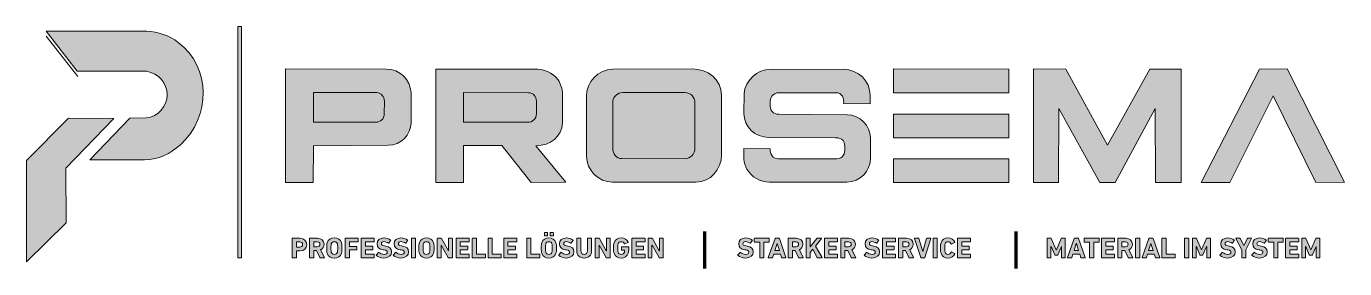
# Model space of a CAD drawing. Header units: millimetres. Extents: x -131 to 438, y 204 to 308.
import ezdxf

# ---------------------------------------------------------------- set-up
doc = ezdxf.new("R2010")
doc.units = ezdxf.units.MM
doc.header["$MEASUREMENT"] = 0
doc.layers.add('Ebene 1', color=7, linetype='Continuous', lineweight=0)

# ---------------------------------------------------------------- blocks, each defined once
blk = doc.blocks.new('Block_2')
at = {"layer": 'Ebene 1', "true_color": 0xfc6f07, "transparency": 33554687}
h = blk.add_hatch(color=30, dxfattribs=at)
h.dxf.hatch_style = 2
h.paths.add_polyline_path([(243.13, 290.08), (292.86, 290.07), (292.86, 279.83), (243.13, 279.84)])
h = blk.add_hatch(color=30, dxfattribs=at)
h.dxf.hatch_style = 2
h.paths.add_polyline_path([(243.12, 270.58), (292.82, 270.58), (292.82, 260.36), (243.12, 260.36)])
h = blk.add_hatch(color=30, dxfattribs=at)
h.dxf.hatch_style = 2
h.paths.add_polyline_path([(243.13, 251.31), (292.83, 251.3), (292.82, 241.13), (243.13, 241.14)])
at = {"layer": 'Ebene 1'}
for points in [[(243.13, 290.08), (292.86, 290.07), (292.86, 279.83), (243.13, 279.84)], [(243.12, 270.58), (292.82, 270.58), (292.82, 260.36), (243.12, 260.36)], [(243.13, 251.31), (292.83, 251.3), (292.82, 241.13), (243.13, 241.14)]]:
    blk.add_lwpolyline(points, close=True, dxfattribs=at)
blk = doc.blocks.new('Block_1')
at = {"layer": 'Ebene 1', "true_color": 0x0e1215, "transparency": 33554687}
h = blk.add_hatch(color=168, dxfattribs=at)
h.dxf.hatch_style = 2
edge = h.paths.add_edge_path()
edge.add_spline(control_points=[(23.5, 270.79), (23.5, 270.79), (23.52, 276.2), (23.52, 276.2), (23.53, 278.17), (22.2, 279.65), (20.23, 279.92), (20.23, 279.92), (-7.05, 279.88), (-7.05, 279.88), (-7.05, 279.88), (-7.06, 267.07), (-7.06, 267.07), (-7.06, 267.07), (19.74, 267.11), (19.74, 267.11), (21.84, 267.08), (23.49, 268.57), (23.5, 270.79)], knot_values=[0, 0, 0, 0, 1, 1, 1, 2, 2, 2, 3, 3, 3, 4, 4, 4, 5, 5, 5, 6, 6, 6, 6], degree=3, periodic=0)
edge = h.paths.add_edge_path()
edge.add_spline(control_points=[(25.22, 257.16), (25.22, 257.16), (-7.04, 256.97), (-7.04, 256.97), (-7.04, 256.97), (-7.11, 241.12), (-7.11, 241.12), (-7.11, 241.12), (-19.04, 241.12), (-19.04, 241.12), (-19.04, 241.12), (-19.05, 290.08), (-19.05, 290.08), (-19.05, 290.08), (24.28, 290), (24.28, 290), (30.24, 289.99), (34.63, 285.61), (35.07, 279.9), (35.07, 279.9), (35.02, 266.9), (35.02, 266.9), (35, 261.7), (30.82, 257.2), (25.22, 257.16)], knot_values=[0, 0, 0, 0, 1, 1, 1, 2, 2, 2, 3, 3, 3, 4, 4, 4, 5, 5, 5, 6, 6, 6, 7, 7, 7, 8, 8, 8, 8], degree=3, periodic=0)
h = blk.add_hatch(color=168, dxfattribs=at)
h.dxf.hatch_style = 2
edge = h.paths.add_edge_path()
edge.add_spline(control_points=[(89.12, 270.76), (89.12, 270.76), (89.12, 276.22), (89.12, 276.22), (89.12, 278.08), (87.76, 279.83), (85.69, 279.84), (85.69, 279.84), (57.65, 279.9), (57.65, 279.9), (57.65, 279.9), (57.66, 267.15), (57.66, 267.15), (57.66, 267.15), (85.34, 267.1), (85.34, 267.1), (87.47, 267.08), (89.12, 268.49), (89.12, 270.76)], knot_values=[0, 0, 0, 0, 1, 1, 1, 2, 2, 2, 3, 3, 3, 4, 4, 4, 5, 5, 5, 6, 6, 6, 6], degree=3, periodic=0)
edge = h.paths.add_edge_path()
edge.add_spline(control_points=[(101.76, 241.24), (101.76, 241.24), (86.8, 241.13), (86.8, 241.13), (86.8, 241.13), (74.13, 257.02), (74.13, 257.02), (74.13, 257.02), (57.7, 257), (57.7, 257), (57.7, 257), (57.66, 241.11), (57.66, 241.11), (57.66, 241.11), (45.74, 241.14), (45.74, 241.14), (45.74, 241.14), (45.74, 290.07), (45.74, 290.07), (45.74, 290.07), (88.15, 290.05), (88.15, 290.05), (92.31, 290.05), (95.98, 288.7), (98.46, 285.42), (99.56, 283.62), (100.37, 281.54), (100.36, 279.36), (100.36, 279.36), (100.36, 266.87), (100.36, 266.87), (99.9, 260.9), (95.33, 256.91), (88.83, 256.99), (88.83, 256.99), (101.76, 241.24), (101.76, 241.24)], knot_values=[0, 0, 0, 0, 1, 1, 1, 2, 2, 2, 3, 3, 3, 4, 4, 4, 5, 5, 5, 6, 6, 6, 7, 7, 7, 8, 8, 8, 9, 9, 9, 10, 10, 10, 11, 11, 11, 12, 12, 12, 12], degree=3, periodic=0)
h = blk.add_hatch(color=168, dxfattribs=at)
h.dxf.hatch_style = 2
edge = h.paths.add_edge_path()
edge.add_spline(control_points=[(157.45, 255.9), (157.45, 255.9), (157.44, 275.53), (157.44, 275.53), (157.44, 277.93), (155.57, 279.89), (153.09, 279.89), (153.09, 279.89), (126.29, 279.88), (126.29, 279.88), (124.32, 279.88), (122.12, 278.2), (122.11, 276.23), (122.11, 276.23), (122.04, 255.74), (122.04, 255.74), (122.03, 253.58), (123.58, 251.43), (125.99, 251.43), (125.99, 251.43), (153.16, 251.38), (153.16, 251.38), (155.59, 251.38), (157.46, 253.43), (157.45, 255.9)], knot_values=[0, 0, 0, 0, 1, 1, 1, 2, 2, 2, 3, 3, 3, 4, 4, 4, 5, 5, 5, 6, 6, 6, 7, 7, 7, 8, 8, 8, 8], degree=3, periodic=0)
edge = h.paths.add_edge_path()
edge.add_spline(control_points=[(168.91, 253.06), (168.92, 246.75), (164.2, 241.24), (157.84, 241.24), (157.84, 241.24), (121.91, 241.27), (121.91, 241.27), (115.83, 241.27), (110.74, 246.48), (110.72, 252.37), (110.72, 252.37), (110.66, 278.2), (110.66, 278.2), (110.64, 284.49), (115.61, 289.9), (122.1, 289.94), (122.1, 289.94), (156.26, 290.12), (156.26, 290.12), (163.03, 290.15), (168.86, 285.66), (168.87, 278.66), (168.87, 278.66), (168.91, 253.06), (168.91, 253.06)], knot_values=[0, 0, 0, 0, 1, 1, 1, 2, 2, 2, 3, 3, 3, 4, 4, 4, 5, 5, 5, 6, 6, 6, 7, 7, 7, 8, 8, 8, 8], degree=3, periodic=0)
h = blk.add_hatch(color=168, dxfattribs=at)
h.dxf.hatch_style = 2
edge = h.paths.add_edge_path()
edge.add_spline(control_points=[(233.14, 251.61), (233.15, 246), (228.72, 241.29), (222.95, 241.28), (222.95, 241.28), (189.64, 241.22), (189.64, 241.22), (185.6, 241.21), (181.8, 243.53), (179.89, 246.82), (178.28, 249.61), (178.41, 252.61), (178.59, 255.79), (178.59, 255.79), (189.9, 255.63), (189.9, 255.63), (189.78, 253.36), (190.97, 251.32), (193.34, 251.32), (193.34, 251.32), (218.69, 251.36), (218.69, 251.36), (221.2, 251.36), (222.22, 253.57), (222.08, 255.75), (222, 257.05), (222.08, 258.17), (221.31, 259.18), (220.59, 260.11), (219.45, 260.4), (218, 260.4), (218, 260.4), (189.25, 260.55), (189.25, 260.55), (183.34, 260.58), (178.56, 265.11), (178.59, 270.92), (178.59, 270.92), (178.63, 279.45), (178.63, 279.45), (179.17, 285.23), (184.15, 289.9), (190.21, 289.91), (190.21, 289.91), (221.49, 289.93), (221.49, 289.93), (227.93, 289.94), (232.98, 284.88), (233.02, 278.73), (233.02, 278.73), (233.04, 275.04), (233.04, 275.04), (233.04, 275.04), (221.49, 275.12), (221.49, 275.12), (222.01, 277.44), (220.78, 279.86), (218.38, 279.86), (218.38, 279.86), (193.69, 279.86), (193.69, 279.86), (192.38, 279.86), (191.23, 279.15), (190.61, 278.4), (189.55, 277.11), (189.58, 273.02), (190.75, 271.73), (191.42, 270.98), (192.43, 270.55), (193.7, 270.54), (193.7, 270.54), (223.14, 270.32), (223.14, 270.32), (228.65, 270.28), (233.12, 265.63), (233.12, 260.43), (233.12, 260.43), (233.14, 251.61), (233.14, 251.61)], knot_values=[0, 0, 0, 0, 1, 1, 1, 2, 2, 2, 3, 3, 3, 4, 4, 4, 5, 5, 5, 6, 6, 6, 7, 7, 7, 8, 8, 8, 9, 9, 9, 10, 10, 10, 11, 11, 11, 12, 12, 12, 13, 13, 13, 14, 14, 14, 15, 15, 15, 16, 16, 16, 17, 17, 17, 18, 18, 18, 19, 19, 19, 20, 20, 20, 21, 21, 21, 22, 22, 22, 23, 23, 23, 24, 24, 24, 25, 25, 25, 26, 26, 26, 26], degree=3, periodic=0)
h = blk.add_hatch(color=168, dxfattribs=at)
h.dxf.hatch_style = 2
h.paths.add_polyline_path([(356.02, 241.14), (355.94, 272.96), (338.61, 241.14), (332, 241.12), (314.42, 273.01), (314.28, 241.14), (303.4, 241.13), (303.42, 290.08), (317.38, 289.99), (335.34, 257.27), (353.55, 290), (367.11, 290.07), (367.08, 241.12)])
h = blk.add_hatch(color=168, dxfattribs=at)
h.dxf.hatch_style = 2
h.paths.add_polyline_path([(425.15, 241.07), (406.72, 278.52), (388.1, 241.14), (375.7, 241.14), (400.84, 290.02), (412.86, 290.08), (437.61, 241.19)])
at = {"layer": 'Ebene 1', "true_color": 0xfdfdfd, "transparency": 33554687}
h = blk.add_hatch(color=7, dxfattribs=at)
h.dxf.hatch_style = 2
edge = h.paths.add_edge_path()
edge.add_spline(control_points=[(23.5, 270.79), (23.49, 268.57), (21.84, 267.08), (19.74, 267.11), (19.74, 267.11), (-7.06, 267.07), (-7.06, 267.07), (-7.06, 267.07), (-7.05, 279.88), (-7.05, 279.88), (-7.05, 279.88), (20.23, 279.92), (20.23, 279.92), (22.2, 279.65), (23.53, 278.17), (23.52, 276.2), (23.52, 276.2), (23.5, 270.79), (23.5, 270.79)], knot_values=[0, 0, 0, 0, 1, 1, 1, 2, 2, 2, 3, 3, 3, 4, 4, 4, 5, 5, 5, 6, 6, 6, 6], degree=3, periodic=0)
h = blk.add_hatch(color=7, dxfattribs=at)
h.dxf.hatch_style = 2
edge = h.paths.add_edge_path()
edge.add_spline(control_points=[(89.12, 270.76), (89.12, 268.49), (87.47, 267.08), (85.34, 267.1), (85.34, 267.1), (57.66, 267.15), (57.66, 267.15), (57.66, 267.15), (57.65, 279.9), (57.65, 279.9), (57.65, 279.9), (85.69, 279.84), (85.69, 279.84), (87.76, 279.83), (89.12, 278.08), (89.12, 276.22), (89.12, 276.22), (89.12, 270.76), (89.12, 270.76)], knot_values=[0, 0, 0, 0, 1, 1, 1, 2, 2, 2, 3, 3, 3, 4, 4, 4, 5, 5, 5, 6, 6, 6, 6], degree=3, periodic=0)
h = blk.add_hatch(color=7, dxfattribs=at)
h.dxf.hatch_style = 2
edge = h.paths.add_edge_path()
edge.add_spline(control_points=[(157.45, 255.9), (157.46, 253.43), (155.59, 251.38), (153.16, 251.38), (153.16, 251.38), (125.99, 251.43), (125.99, 251.43), (123.58, 251.43), (122.03, 253.58), (122.04, 255.74), (122.04, 255.74), (122.11, 276.23), (122.11, 276.23), (122.12, 278.2), (124.32, 279.88), (126.29, 279.88), (126.29, 279.88), (153.09, 279.89), (153.09, 279.89), (155.57, 279.89), (157.44, 277.93), (157.44, 275.53), (157.44, 275.53), (157.45, 255.9), (157.45, 255.9)], knot_values=[0, 0, 0, 0, 1, 1, 1, 2, 2, 2, 3, 3, 3, 4, 4, 4, 5, 5, 5, 6, 6, 6, 7, 7, 7, 8, 8, 8, 8], degree=3, periodic=0)
at = {"layer": 'Ebene 1'}
for points in [[(356.02, 241.14), (355.94, 272.96), (338.61, 241.14), (332, 241.12), (314.42, 273.01), (314.28, 241.14), (303.4, 241.13), (303.42, 290.08), (317.38, 289.99), (335.34, 257.27), (353.55, 290), (367.11, 290.07), (367.08, 241.12)], [(425.15, 241.07), (406.72, 278.52), (388.1, 241.14), (375.7, 241.14), (400.84, 290.02), (412.86, 290.08), (437.61, 241.19)]]:
    blk.add_lwpolyline(points, close=True, dxfattribs=at)
for points, knots in [([(25.22, 257.16), (25.22, 257.16), (-7.04, 256.97), (-7.04, 256.97), (-7.04, 256.97), (-7.11, 241.12), (-7.11, 241.12), (-7.11, 241.12), (-19.04, 241.12), (-19.04, 241.12), (-19.04, 241.12), (-19.05, 290.08), (-19.05, 290.08), (-19.05, 290.08), (24.28, 290), (24.28, 290), (30.24, 289.99), (34.63, 285.61), (35.07, 279.9), (35.07, 279.9), (35.02, 266.9), (35.02, 266.9), (35, 261.7), (30.82, 257.2), (25.22, 257.16)], [0, 0, 0, 0, 1, 1, 1, 2, 2, 2, 3, 3, 3, 4, 4, 4, 5, 5, 5, 6, 6, 6, 7, 7, 7, 8, 8, 8, 8]), ([(101.76, 241.24), (101.76, 241.24), (86.8, 241.13), (86.8, 241.13), (86.8, 241.13), (74.13, 257.02), (74.13, 257.02), (74.13, 257.02), (57.7, 257), (57.7, 257), (57.7, 257), (57.66, 241.11), (57.66, 241.11), (57.66, 241.11), (45.74, 241.14), (45.74, 241.14), (45.74, 241.14), (45.74, 290.07), (45.74, 290.07), (45.74, 290.07), (88.15, 290.05), (88.15, 290.05), (92.31, 290.05), (95.98, 288.7), (98.46, 285.42), (99.56, 283.62), (100.37, 281.54), (100.36, 279.36), (100.36, 279.36), (100.36, 266.87), (100.36, 266.87), (99.9, 260.9), (95.33, 256.91), (88.83, 256.99), (88.83, 256.99), (101.76, 241.24), (101.76, 241.24)], [0, 0, 0, 0, 1, 1, 1, 2, 2, 2, 3, 3, 3, 4, 4, 4, 5, 5, 5, 6, 6, 6, 7, 7, 7, 8, 8, 8, 9, 9, 9, 10, 10, 10, 11, 11, 11, 12, 12, 12, 12]), ([(168.91, 253.06), (168.92, 246.75), (164.2, 241.24), (157.84, 241.24), (157.84, 241.24), (121.91, 241.27), (121.91, 241.27), (115.83, 241.27), (110.74, 246.48), (110.72, 252.37), (110.72, 252.37), (110.66, 278.2), (110.66, 278.2), (110.64, 284.49), (115.61, 289.9), (122.1, 289.94), (122.1, 289.94), (156.26, 290.12), (156.26, 290.12), (163.03, 290.15), (168.86, 285.66), (168.87, 278.66), (168.87, 278.66), (168.91, 253.06), (168.91, 253.06)], [0, 0, 0, 0, 1, 1, 1, 2, 2, 2, 3, 3, 3, 4, 4, 4, 5, 5, 5, 6, 6, 6, 7, 7, 7, 8, 8, 8, 8]), ([(233.14, 251.61), (233.15, 246), (228.72, 241.29), (222.95, 241.28), (222.95, 241.28), (189.64, 241.22), (189.64, 241.22), (185.6, 241.21), (181.8, 243.53), (179.89, 246.82), (178.28, 249.61), (178.41, 252.61), (178.59, 255.79), (178.59, 255.79), (189.9, 255.63), (189.9, 255.63), (189.78, 253.36), (190.97, 251.32), (193.34, 251.32), (193.34, 251.32), (218.69, 251.36), (218.69, 251.36), (221.2, 251.36), (222.22, 253.57), (222.08, 255.75), (222, 257.05), (222.08, 258.17), (221.31, 259.18), (220.59, 260.11), (219.45, 260.4), (218, 260.4), (218, 260.4), (189.25, 260.55), (189.25, 260.55), (183.34, 260.58), (178.56, 265.11), (178.59, 270.92), (178.59, 270.92), (178.63, 279.45), (178.63, 279.45), (179.17, 285.23), (184.15, 289.9), (190.21, 289.91), (190.21, 289.91), (221.49, 289.93), (221.49, 289.93), (227.93, 289.94), (232.98, 284.88), (233.02, 278.73), (233.02, 278.73), (233.04, 275.04), (233.04, 275.04), (233.04, 275.04), (221.49, 275.12), (221.49, 275.12), (222.01, 277.44), (220.78, 279.86), (218.38, 279.86), (218.38, 279.86), (193.69, 279.86), (193.69, 279.86), (192.38, 279.86), (191.23, 279.15), (190.61, 278.4), (189.55, 277.11), (189.58, 273.02), (190.75, 271.73), (191.42, 270.98), (192.43, 270.55), (193.7, 270.54), (193.7, 270.54), (223.14, 270.32), (223.14, 270.32), (228.65, 270.28), (233.12, 265.63), (233.12, 260.43), (233.12, 260.43), (233.14, 251.61), (233.14, 251.61)], [0, 0, 0, 0, 1, 1, 1, 2, 2, 2, 3, 3, 3, 4, 4, 4, 5, 5, 5, 6, 6, 6, 7, 7, 7, 8, 8, 8, 9, 9, 9, 10, 10, 10, 11, 11, 11, 12, 12, 12, 13, 13, 13, 14, 14, 14, 15, 15, 15, 16, 16, 16, 17, 17, 17, 18, 18, 18, 19, 19, 19, 20, 20, 20, 21, 21, 21, 22, 22, 22, 23, 23, 23, 24, 24, 24, 25, 25, 25, 26, 26, 26, 26]), ([(23.5, 270.79), (23.49, 268.57), (21.84, 267.08), (19.74, 267.11), (19.74, 267.11), (-7.06, 267.07), (-7.06, 267.07), (-7.06, 267.07), (-7.05, 279.88), (-7.05, 279.88), (-7.05, 279.88), (20.23, 279.92), (20.23, 279.92), (22.2, 279.65), (23.53, 278.17), (23.52, 276.2), (23.52, 276.2), (23.5, 270.79), (23.5, 270.79)], [0, 0, 0, 0, 1, 1, 1, 2, 2, 2, 3, 3, 3, 4, 4, 4, 5, 5, 5, 6, 6, 6, 6]), ([(23.5, 270.79), (23.5, 270.79), (23.52, 276.2), (23.52, 276.2), (23.53, 278.17), (22.2, 279.65), (20.23, 279.92), (20.23, 279.92), (-7.05, 279.88), (-7.05, 279.88), (-7.05, 279.88), (-7.06, 267.07), (-7.06, 267.07), (-7.06, 267.07), (19.74, 267.11), (19.74, 267.11), (21.84, 267.08), (23.49, 268.57), (23.5, 270.79)], [0, 0, 0, 0, 1, 1, 1, 2, 2, 2, 3, 3, 3, 4, 4, 4, 5, 5, 5, 6, 6, 6, 6]), ([(89.12, 270.76), (89.12, 268.49), (87.47, 267.08), (85.34, 267.1), (85.34, 267.1), (57.66, 267.15), (57.66, 267.15), (57.66, 267.15), (57.65, 279.9), (57.65, 279.9), (57.65, 279.9), (85.69, 279.84), (85.69, 279.84), (87.76, 279.83), (89.12, 278.08), (89.12, 276.22), (89.12, 276.22), (89.12, 270.76), (89.12, 270.76)], [0, 0, 0, 0, 1, 1, 1, 2, 2, 2, 3, 3, 3, 4, 4, 4, 5, 5, 5, 6, 6, 6, 6]), ([(89.12, 270.76), (89.12, 270.76), (89.12, 276.22), (89.12, 276.22), (89.12, 278.08), (87.76, 279.83), (85.69, 279.84), (85.69, 279.84), (57.65, 279.9), (57.65, 279.9), (57.65, 279.9), (57.66, 267.15), (57.66, 267.15), (57.66, 267.15), (85.34, 267.1), (85.34, 267.1), (87.47, 267.08), (89.12, 268.49), (89.12, 270.76)], [0, 0, 0, 0, 1, 1, 1, 2, 2, 2, 3, 3, 3, 4, 4, 4, 5, 5, 5, 6, 6, 6, 6]), ([(157.45, 255.9), (157.46, 253.43), (155.59, 251.38), (153.16, 251.38), (153.16, 251.38), (125.99, 251.43), (125.99, 251.43), (123.58, 251.43), (122.03, 253.58), (122.04, 255.74), (122.04, 255.74), (122.11, 276.23), (122.11, 276.23), (122.12, 278.2), (124.32, 279.88), (126.29, 279.88), (126.29, 279.88), (153.09, 279.89), (153.09, 279.89), (155.57, 279.89), (157.44, 277.93), (157.44, 275.53), (157.44, 275.53), (157.45, 255.9), (157.45, 255.9)], [0, 0, 0, 0, 1, 1, 1, 2, 2, 2, 3, 3, 3, 4, 4, 4, 5, 5, 5, 6, 6, 6, 7, 7, 7, 8, 8, 8, 8]), ([(157.45, 255.9), (157.45, 255.9), (157.44, 275.53), (157.44, 275.53), (157.44, 277.93), (155.57, 279.89), (153.09, 279.89), (153.09, 279.89), (126.29, 279.88), (126.29, 279.88), (124.32, 279.88), (122.12, 278.2), (122.11, 276.23), (122.11, 276.23), (122.04, 255.74), (122.04, 255.74), (122.03, 253.58), (123.58, 251.43), (125.99, 251.43), (125.99, 251.43), (153.16, 251.38), (153.16, 251.38), (155.59, 251.38), (157.46, 253.43), (157.45, 255.9)], [0, 0, 0, 0, 1, 1, 1, 2, 2, 2, 3, 3, 3, 4, 4, 4, 5, 5, 5, 6, 6, 6, 7, 7, 7, 8, 8, 8, 8])]:
    blk.add_open_spline(points, degree=3, knots=knots, dxfattribs=at)
blk.add_blockref('Block_2', (0, 0), dxfattribs=at)
blk = doc.blocks.new('Block_3')
at = {"layer": 'Ebene 1', "true_color": 0x0e1215, "transparency": 33554687}
h = blk.add_hatch(color=168, dxfattribs=at)
h.dxf.hatch_style = 2
edge = h.paths.add_edge_path()
edge.add_spline(control_points=[(-79.89, 250.92), (-79.89, 250.92), (-103.41, 250.93), (-103.41, 250.93), (-103.41, 250.93), (-86.16, 268.88), (-86.16, 268.88), (-86.16, 268.88), (-79.14, 268.95), (-79.14, 268.95), (-74.06, 269.58), (-70.15, 273.95), (-70.13, 278.86), (-70.11, 284.01), (-73.78, 288.14), (-79.08, 289.09), (-79.08, 289.09), (-108.92, 289.12), (-108.92, 289.12), (-108.92, 289.12), (-122.25, 306.4), (-122.25, 306.4), (-122.25, 306.4), (-79.04, 306.45), (-79.04, 306.45), (-73.98, 306.02), (-69.33, 304.59), (-65.32, 301.54), (-51.08, 290.71), (-51.3, 269.48), (-64.4, 257.39), (-68.72, 253.55), (-73.8, 250.91), (-79.89, 250.92)], knot_values=[0, 0, 0, 0, 1, 1, 1, 2, 2, 2, 3, 3, 3, 4, 4, 4, 5, 5, 5, 6, 6, 6, 7, 7, 7, 8, 8, 8, 9, 9, 9, 10, 10, 10, 11, 11, 11, 11], degree=3, periodic=0)
at = {"layer": 'Ebene 1', "true_color": 0xfc6f07, "transparency": 33554687}
h = blk.add_hatch(color=30, dxfattribs=at)
h.dxf.hatch_style = 2
h.paths.add_polyline_path([(-113.74, 223.77), (-130.83, 206.83), (-130.84, 250.66), (-112.67, 268.79), (-93.11, 268.75), (-113.76, 247.28)])
at = {"layer": 'Ebene 1'}
blk.add_lwpolyline([(-113.74, 223.77), (-130.83, 206.83), (-130.84, 250.66), (-112.67, 268.79), (-93.11, 268.75), (-113.76, 247.28)], close=True, dxfattribs=at)
blk.add_open_spline([(-79.89, 250.92), (-79.89, 250.92), (-103.41, 250.93), (-103.41, 250.93), (-103.41, 250.93), (-86.16, 268.88), (-86.16, 268.88), (-86.16, 268.88), (-79.14, 268.95), (-79.14, 268.95), (-74.06, 269.58), (-70.15, 273.95), (-70.13, 278.86), (-70.11, 284.01), (-73.78, 288.14), (-79.08, 289.09), (-79.08, 289.09), (-108.92, 289.12), (-108.92, 289.12), (-108.92, 289.12), (-122.25, 306.4), (-122.25, 306.4), (-122.25, 306.4), (-79.04, 306.45), (-79.04, 306.45), (-73.98, 306.02), (-69.33, 304.59), (-65.32, 301.54), (-51.08, 290.71), (-51.3, 269.48), (-64.4, 257.39), (-68.72, 253.55), (-73.8, 250.91), (-79.89, 250.92)], degree=3, knots=[0, 0, 0, 0, 1, 1, 1, 2, 2, 2, 3, 3, 3, 4, 4, 4, 5, 5, 5, 6, 6, 6, 7, 7, 7, 8, 8, 8, 9, 9, 9, 10, 10, 10, 11, 11, 11, 11], dxfattribs=at)
blk = doc.blocks.new('Block_0')
at = {"layer": 'Ebene 1'}
for name in ['Block_3', 'Block_1']:
    blk.add_blockref(name, (0, 0), dxfattribs=at)
blk = doc.blocks.new('Block_5')
at = {"layer": 'Ebene 1', "true_color": 0x000000, "transparency": 33554687}
h = blk.add_hatch(color=18, dxfattribs=at)
h.dxf.hatch_style = 2
edge = h.paths.add_edge_path()
edge.add_spline(control_points=[(-11.74, 214.33), (-11.74, 215.01), (-12.2, 215.46), (-12.96, 215.46), (-12.96, 215.46), (-14.34, 215.46), (-14.34, 215.46), (-14.39, 215.46), (-14.42, 215.44), (-14.42, 215.39), (-14.42, 215.39), (-14.42, 213.28), (-14.42, 213.28), (-14.42, 213.23), (-14.39, 213.2), (-14.34, 213.2), (-14.34, 213.2), (-12.96, 213.2), (-12.96, 213.2), (-12.2, 213.2), (-11.74, 213.65), (-11.74, 214.33)], knot_values=[0, 0, 0, 0, 1, 1, 1, 2, 2, 2, 3, 3, 3, 4, 4, 4, 5, 5, 5, 6, 6, 6, 7, 7, 7, 7], degree=3, periodic=0)
edge = h.paths.add_edge_path()
edge.add_spline(control_points=[(-16.11, 208.63), (-16.18, 208.63), (-16.23, 208.68), (-16.23, 208.76), (-16.23, 208.76), (-16.23, 216.91), (-16.23, 216.91), (-16.23, 216.98), (-16.18, 217.03), (-16.11, 217.03), (-16.11, 217.03), (-12.85, 217.03), (-12.85, 217.03), (-11.02, 217.03), (-9.92, 215.93), (-9.92, 214.33), (-9.92, 212.75), (-11.04, 211.63), (-12.85, 211.63), (-12.85, 211.63), (-14.34, 211.63), (-14.34, 211.63), (-14.39, 211.63), (-14.42, 211.61), (-14.42, 211.56), (-14.42, 211.56), (-14.42, 208.76), (-14.42, 208.76), (-14.42, 208.68), (-14.47, 208.63), (-14.54, 208.63), (-14.54, 208.63), (-16.11, 208.63), (-16.11, 208.63)], knot_values=[0, 0, 0, 0, 1, 1, 1, 2, 2, 2, 3, 3, 3, 4, 4, 4, 5, 5, 5, 6, 6, 6, 7, 7, 7, 8, 8, 8, 9, 9, 9, 10, 10, 10, 11, 11, 11, 11], degree=3, periodic=0)
h = blk.add_hatch(color=18, dxfattribs=at)
h.dxf.hatch_style = 2
edge = h.paths.add_edge_path()
edge.add_spline(control_points=[(-4.26, 214.43), (-4.26, 215.06), (-4.7, 215.46), (-5.39, 215.46), (-5.39, 215.46), (-6.87, 215.46), (-6.87, 215.46), (-6.92, 215.46), (-6.95, 215.44), (-6.95, 215.39), (-6.95, 215.39), (-6.95, 213.45), (-6.95, 213.45), (-6.95, 213.4), (-6.92, 213.38), (-6.87, 213.38), (-6.87, 213.38), (-5.39, 213.38), (-5.39, 213.38), (-4.7, 213.38), (-4.26, 213.78), (-4.26, 214.43)], knot_values=[0, 0, 0, 0, 1, 1, 1, 2, 2, 2, 3, 3, 3, 4, 4, 4, 5, 5, 5, 6, 6, 6, 7, 7, 7, 7], degree=3, periodic=0)
edge = h.paths.add_edge_path()
edge.add_spline(control_points=[(-4.12, 208.63), (-4.23, 208.63), (-4.27, 208.67), (-4.31, 208.76), (-4.31, 208.76), (-5.75, 211.83), (-5.75, 211.83), (-5.75, 211.83), (-6.87, 211.83), (-6.87, 211.83), (-6.92, 211.83), (-6.95, 211.81), (-6.95, 211.76), (-6.95, 211.76), (-6.95, 208.76), (-6.95, 208.76), (-6.95, 208.68), (-7, 208.63), (-7.07, 208.63), (-7.07, 208.63), (-8.64, 208.63), (-8.64, 208.63), (-8.71, 208.63), (-8.76, 208.68), (-8.76, 208.76), (-8.76, 208.76), (-8.76, 216.91), (-8.76, 216.91), (-8.76, 216.98), (-8.71, 217.03), (-8.64, 217.03), (-8.64, 217.03), (-5.29, 217.03), (-5.29, 217.03), (-3.58, 217.03), (-2.44, 215.96), (-2.44, 214.43), (-2.44, 213.35), (-3.01, 212.5), (-3.94, 212.09), (-3.94, 212.09), (-2.28, 208.78), (-2.28, 208.78), (-2.24, 208.71), (-2.28, 208.63), (-2.37, 208.63), (-2.37, 208.63), (-4.12, 208.63), (-4.12, 208.63)], knot_values=[0, 0, 0, 0, 1, 1, 1, 2, 2, 2, 3, 3, 3, 4, 4, 4, 5, 5, 5, 6, 6, 6, 7, 7, 7, 8, 8, 8, 9, 9, 9, 10, 10, 10, 11, 11, 11, 12, 12, 12, 13, 13, 13, 14, 14, 14, 15, 15, 15, 16, 16, 16, 16], degree=3, periodic=0)
h = blk.add_hatch(color=18, dxfattribs=at)
h.dxf.hatch_style = 2
edge = h.paths.add_edge_path()
edge.add_spline(control_points=[(3.29, 211.03), (3.39, 211.33), (3.42, 211.73), (3.42, 212.83), (3.42, 213.93), (3.39, 214.34), (3.29, 214.64), (3.1, 215.22), (2.66, 215.56), (1.97, 215.56), (1.27, 215.56), (0.83, 215.22), (0.64, 214.64), (0.55, 214.34), (0.51, 213.93), (0.51, 212.83), (0.51, 211.73), (0.55, 211.33), (0.64, 211.03), (0.83, 210.45), (1.27, 210.1), (1.97, 210.1), (2.66, 210.1), (3.1, 210.45), (3.29, 211.03)], knot_values=[0, 0, 0, 0, 1, 1, 1, 2, 2, 2, 3, 3, 3, 4, 4, 4, 5, 5, 5, 6, 6, 6, 7, 7, 7, 8, 8, 8, 8], degree=3, periodic=0)
edge = h.paths.add_edge_path()
edge.add_spline(control_points=[(-1.1, 210.54), (-1.28, 211.12), (-1.33, 211.59), (-1.33, 212.83), (-1.33, 214.08), (-1.28, 214.55), (-1.1, 215.13), (-0.66, 216.49), (0.5, 217.17), (1.97, 217.17), (3.44, 217.17), (4.6, 216.49), (5.03, 215.13), (5.21, 214.55), (5.26, 214.08), (5.26, 212.83), (5.26, 211.59), (5.21, 211.12), (5.03, 210.54), (4.6, 209.18), (3.44, 208.5), (1.97, 208.5), (0.5, 208.5), (-0.66, 209.18), (-1.1, 210.54)], knot_values=[0, 0, 0, 0, 1, 1, 1, 2, 2, 2, 3, 3, 3, 4, 4, 4, 5, 5, 5, 6, 6, 6, 7, 7, 7, 8, 8, 8, 8], degree=3, periodic=0)
h = blk.add_hatch(color=18, dxfattribs=at)
h.dxf.hatch_style = 2
edge = h.paths.add_edge_path()
edge.add_spline(control_points=[(6.65, 216.91), (6.65, 216.98), (6.69, 217.03), (6.77, 217.03), (6.77, 217.03), (12.15, 217.03), (12.15, 217.03), (12.23, 217.03), (12.28, 216.98), (12.28, 216.91), (12.28, 216.91), (12.28, 215.59), (12.28, 215.59), (12.28, 215.51), (12.23, 215.46), (12.15, 215.46), (12.15, 215.46), (8.53, 215.46), (8.53, 215.46), (8.48, 215.46), (8.46, 215.44), (8.46, 215.39), (8.46, 215.39), (8.46, 213.62), (8.46, 213.62), (8.46, 213.57), (8.48, 213.55), (8.53, 213.55), (8.53, 213.55), (11.55, 213.55), (11.55, 213.55), (11.62, 213.55), (11.67, 213.5), (11.67, 213.43), (11.67, 213.43), (11.67, 212.12), (11.67, 212.12), (11.67, 212.04), (11.62, 211.99), (11.55, 211.99), (11.55, 211.99), (8.53, 211.99), (8.53, 211.99), (8.48, 211.99), (8.46, 211.97), (8.46, 211.92), (8.46, 211.92), (8.46, 208.76), (8.46, 208.76), (8.46, 208.68), (8.41, 208.63), (8.34, 208.63), (8.34, 208.63), (6.77, 208.63), (6.77, 208.63), (6.69, 208.63), (6.65, 208.68), (6.65, 208.76), (6.65, 208.76), (6.65, 216.91), (6.65, 216.91)], knot_values=[0, 0, 0, 0, 1, 1, 1, 2, 2, 2, 3, 3, 3, 4, 4, 4, 5, 5, 5, 6, 6, 6, 7, 7, 7, 8, 8, 8, 9, 9, 9, 10, 10, 10, 11, 11, 11, 12, 12, 12, 13, 13, 13, 14, 14, 14, 15, 15, 15, 16, 16, 16, 17, 17, 17, 18, 18, 18, 19, 19, 19, 20, 20, 20, 20], degree=3, periodic=0)
h = blk.add_hatch(color=18, dxfattribs=at)
h.dxf.hatch_style = 2
edge = h.paths.add_edge_path()
edge.add_spline(control_points=[(13.52, 216.91), (13.52, 216.98), (13.57, 217.03), (13.65, 217.03), (13.65, 217.03), (19.03, 217.03), (19.03, 217.03), (19.1, 217.03), (19.15, 216.98), (19.15, 216.91), (19.15, 216.91), (19.15, 215.59), (19.15, 215.59), (19.15, 215.51), (19.1, 215.46), (19.03, 215.46), (19.03, 215.46), (15.41, 215.46), (15.41, 215.46), (15.36, 215.46), (15.34, 215.44), (15.34, 215.39), (15.34, 215.39), (15.34, 213.72), (15.34, 213.72), (15.34, 213.67), (15.36, 213.65), (15.41, 213.65), (15.41, 213.65), (18.42, 213.65), (18.42, 213.65), (18.5, 213.65), (18.55, 213.6), (18.55, 213.52), (18.55, 213.52), (18.55, 212.22), (18.55, 212.22), (18.55, 212.14), (18.5, 212.09), (18.42, 212.09), (18.42, 212.09), (15.41, 212.09), (15.41, 212.09), (15.36, 212.09), (15.34, 212.07), (15.34, 212.02), (15.34, 212.02), (15.34, 210.28), (15.34, 210.28), (15.34, 210.23), (15.36, 210.2), (15.41, 210.2), (15.41, 210.2), (19.03, 210.2), (19.03, 210.2), (19.1, 210.2), (19.15, 210.15), (19.15, 210.08), (19.15, 210.08), (19.15, 208.76), (19.15, 208.76), (19.15, 208.68), (19.1, 208.63), (19.03, 208.63), (19.03, 208.63), (13.65, 208.63), (13.65, 208.63), (13.57, 208.63), (13.52, 208.68), (13.52, 208.76), (13.52, 208.76), (13.52, 216.91), (13.52, 216.91)], knot_values=[0, 0, 0, 0, 1, 1, 1, 2, 2, 2, 3, 3, 3, 4, 4, 4, 5, 5, 5, 6, 6, 6, 7, 7, 7, 8, 8, 8, 9, 9, 9, 10, 10, 10, 11, 11, 11, 12, 12, 12, 13, 13, 13, 14, 14, 14, 15, 15, 15, 16, 16, 16, 17, 17, 17, 18, 18, 18, 19, 19, 19, 20, 20, 20, 21, 21, 21, 22, 22, 22, 23, 23, 23, 24, 24, 24, 24], degree=3, periodic=0)
h = blk.add_hatch(color=18, dxfattribs=at)
h.dxf.hatch_style = 2
edge = h.paths.add_edge_path()
edge.add_spline(control_points=[(20.09, 209.65), (20.04, 209.7), (20.02, 209.78), (20.08, 209.86), (20.08, 209.86), (21.02, 210.93), (21.02, 210.93), (21.07, 210.99), (21.14, 210.99), (21.2, 210.94), (21.76, 210.5), (22.51, 210.08), (23.4, 210.08), (24.28, 210.08), (24.77, 210.49), (24.77, 211.08), (24.77, 211.57), (24.47, 211.88), (23.47, 212.02), (23.47, 212.02), (23.03, 212.08), (23.03, 212.08), (21.33, 212.31), (20.37, 213.12), (20.37, 214.6), (20.37, 216.14), (21.54, 217.17), (23.35, 217.17), (24.46, 217.17), (25.5, 216.83), (26.2, 216.29), (26.28, 216.24), (26.29, 216.19), (26.23, 216.1), (26.23, 216.1), (25.47, 214.98), (25.47, 214.98), (25.43, 214.92), (25.36, 214.91), (25.3, 214.94), (24.66, 215.36), (24.04, 215.59), (23.35, 215.59), (22.61, 215.59), (22.23, 215.2), (22.23, 214.67), (22.23, 214.19), (22.57, 213.88), (23.54, 213.75), (23.54, 213.75), (23.98, 213.68), (23.98, 213.68), (25.71, 213.45), (26.62, 212.66), (26.62, 211.14), (26.62, 209.62), (25.5, 208.5), (23.33, 208.5), (22.02, 208.5), (20.75, 209.02), (20.09, 209.65)], knot_values=[0, 0, 0, 0, 1, 1, 1, 2, 2, 2, 3, 3, 3, 4, 4, 4, 5, 5, 5, 6, 6, 6, 7, 7, 7, 8, 8, 8, 9, 9, 9, 10, 10, 10, 11, 11, 11, 12, 12, 12, 13, 13, 13, 14, 14, 14, 15, 15, 15, 16, 16, 16, 17, 17, 17, 18, 18, 18, 19, 19, 19, 20, 20, 20, 20], degree=3, periodic=0)
h = blk.add_hatch(color=18, dxfattribs=at)
h.dxf.hatch_style = 2
edge = h.paths.add_edge_path()
edge.add_spline(control_points=[(27.44, 209.65), (27.39, 209.7), (27.36, 209.78), (27.42, 209.86), (27.42, 209.86), (28.36, 210.93), (28.36, 210.93), (28.41, 210.99), (28.49, 210.99), (28.55, 210.94), (29.1, 210.5), (29.86, 210.08), (30.75, 210.08), (31.62, 210.08), (32.12, 210.49), (32.12, 211.08), (32.12, 211.57), (31.82, 211.88), (30.82, 212.02), (30.82, 212.02), (30.38, 212.08), (30.38, 212.08), (28.67, 212.31), (27.72, 213.12), (27.72, 214.6), (27.72, 216.14), (28.88, 217.17), (30.7, 217.17), (31.81, 217.17), (32.85, 216.83), (33.55, 216.29), (33.62, 216.24), (33.64, 216.19), (33.57, 216.1), (33.57, 216.1), (32.82, 214.98), (32.82, 214.98), (32.77, 214.92), (32.71, 214.91), (32.65, 214.94), (32.01, 215.36), (31.39, 215.59), (30.7, 215.59), (29.96, 215.59), (29.57, 215.2), (29.57, 214.67), (29.57, 214.19), (29.92, 213.88), (30.88, 213.75), (30.88, 213.75), (31.33, 213.68), (31.33, 213.68), (33.06, 213.45), (33.97, 212.66), (33.97, 211.14), (33.97, 209.62), (32.85, 208.5), (30.67, 208.5), (29.36, 208.5), (28.09, 209.02), (27.44, 209.65)], knot_values=[0, 0, 0, 0, 1, 1, 1, 2, 2, 2, 3, 3, 3, 4, 4, 4, 5, 5, 5, 6, 6, 6, 7, 7, 7, 8, 8, 8, 9, 9, 9, 10, 10, 10, 11, 11, 11, 12, 12, 12, 13, 13, 13, 14, 14, 14, 15, 15, 15, 16, 16, 16, 17, 17, 17, 18, 18, 18, 19, 19, 19, 20, 20, 20, 20], degree=3, periodic=0)
h = blk.add_hatch(color=18, dxfattribs=at)
h.dxf.hatch_style = 2
edge = h.paths.add_edge_path()
edge.add_spline(control_points=[(35.19, 216.91), (35.19, 216.98), (35.24, 217.03), (35.31, 217.03), (35.31, 217.03), (36.88, 217.03), (36.88, 217.03), (36.96, 217.03), (37.01, 216.98), (37.01, 216.91), (37.01, 216.91), (37.01, 208.76), (37.01, 208.76), (37.01, 208.68), (36.96, 208.63), (36.88, 208.63), (36.88, 208.63), (35.31, 208.63), (35.31, 208.63), (35.24, 208.63), (35.19, 208.68), (35.19, 208.76), (35.19, 208.76), (35.19, 216.91), (35.19, 216.91)], knot_values=[0, 0, 0, 0, 1, 1, 1, 2, 2, 2, 3, 3, 3, 4, 4, 4, 5, 5, 5, 6, 6, 6, 7, 7, 7, 8, 8, 8, 8], degree=3, periodic=0)
h = blk.add_hatch(color=18, dxfattribs=at)
h.dxf.hatch_style = 2
edge = h.paths.add_edge_path()
edge.add_spline(control_points=[(43.01, 211.03), (43.11, 211.33), (43.14, 211.73), (43.14, 212.83), (43.14, 213.93), (43.11, 214.34), (43.01, 214.64), (42.82, 215.22), (42.38, 215.56), (41.69, 215.56), (40.99, 215.56), (40.55, 215.22), (40.36, 214.64), (40.27, 214.34), (40.23, 213.93), (40.23, 212.83), (40.23, 211.73), (40.27, 211.33), (40.36, 211.03), (40.55, 210.45), (40.99, 210.1), (41.69, 210.1), (42.38, 210.1), (42.82, 210.45), (43.01, 211.03)], knot_values=[0, 0, 0, 0, 1, 1, 1, 2, 2, 2, 3, 3, 3, 4, 4, 4, 5, 5, 5, 6, 6, 6, 7, 7, 7, 8, 8, 8, 8], degree=3, periodic=0)
edge = h.paths.add_edge_path()
edge.add_spline(control_points=[(38.62, 210.54), (38.44, 211.12), (38.39, 211.59), (38.39, 212.83), (38.39, 214.08), (38.44, 214.55), (38.62, 215.13), (39.06, 216.49), (40.22, 217.17), (41.69, 217.17), (43.16, 217.17), (44.32, 216.49), (44.75, 215.13), (44.93, 214.55), (44.98, 214.08), (44.98, 212.83), (44.98, 211.59), (44.93, 211.12), (44.75, 210.54), (44.32, 209.18), (43.16, 208.5), (41.69, 208.5), (40.22, 208.5), (39.06, 209.18), (38.62, 210.54)], knot_values=[0, 0, 0, 0, 1, 1, 1, 2, 2, 2, 3, 3, 3, 4, 4, 4, 5, 5, 5, 6, 6, 6, 7, 7, 7, 8, 8, 8, 8], degree=3, periodic=0)
h = blk.add_hatch(color=18, dxfattribs=at)
h.dxf.hatch_style = 2
edge = h.paths.add_edge_path()
edge.add_spline(control_points=[(46.37, 216.91), (46.37, 216.98), (46.41, 217.03), (46.49, 217.03), (46.49, 217.03), (47.97, 217.03), (47.97, 217.03), (48.06, 217.03), (48.13, 216.99), (48.18, 216.91), (48.18, 216.91), (51.14, 211.62), (51.14, 211.62), (51.14, 211.62), (51.21, 211.62), (51.21, 211.62), (51.21, 211.62), (51.21, 216.91), (51.21, 216.91), (51.21, 216.98), (51.26, 217.03), (51.33, 217.03), (51.33, 217.03), (52.72, 217.03), (52.72, 217.03), (52.8, 217.03), (52.85, 216.98), (52.85, 216.91), (52.85, 216.91), (52.85, 208.76), (52.85, 208.76), (52.85, 208.68), (52.8, 208.63), (52.72, 208.63), (52.72, 208.63), (51.26, 208.63), (51.26, 208.63), (51.16, 208.63), (51.09, 208.67), (51.05, 208.76), (51.05, 208.76), (48.07, 214.03), (48.07, 214.03), (48.07, 214.03), (48.01, 214.03), (48.01, 214.03), (48.01, 214.03), (48.01, 208.76), (48.01, 208.76), (48.01, 208.68), (47.96, 208.63), (47.88, 208.63), (47.88, 208.63), (46.49, 208.63), (46.49, 208.63), (46.41, 208.63), (46.37, 208.68), (46.37, 208.76), (46.37, 208.76), (46.37, 216.91), (46.37, 216.91)], knot_values=[0, 0, 0, 0, 1, 1, 1, 2, 2, 2, 3, 3, 3, 4, 4, 4, 5, 5, 5, 6, 6, 6, 7, 7, 7, 8, 8, 8, 9, 9, 9, 10, 10, 10, 11, 11, 11, 12, 12, 12, 13, 13, 13, 14, 14, 14, 15, 15, 15, 16, 16, 16, 17, 17, 17, 18, 18, 18, 19, 19, 19, 20, 20, 20, 20], degree=3, periodic=0)
h = blk.add_hatch(color=18, dxfattribs=at)
h.dxf.hatch_style = 2
edge = h.paths.add_edge_path()
edge.add_spline(control_points=[(54.45, 216.91), (54.45, 216.98), (54.5, 217.03), (54.58, 217.03), (54.58, 217.03), (59.96, 217.03), (59.96, 217.03), (60.03, 217.03), (60.08, 216.98), (60.08, 216.91), (60.08, 216.91), (60.08, 215.59), (60.08, 215.59), (60.08, 215.51), (60.03, 215.46), (59.96, 215.46), (59.96, 215.46), (56.34, 215.46), (56.34, 215.46), (56.29, 215.46), (56.27, 215.44), (56.27, 215.39), (56.27, 215.39), (56.27, 213.72), (56.27, 213.72), (56.27, 213.67), (56.29, 213.65), (56.34, 213.65), (56.34, 213.65), (59.36, 213.65), (59.36, 213.65), (59.43, 213.65), (59.48, 213.6), (59.48, 213.52), (59.48, 213.52), (59.48, 212.22), (59.48, 212.22), (59.48, 212.14), (59.43, 212.09), (59.36, 212.09), (59.36, 212.09), (56.34, 212.09), (56.34, 212.09), (56.29, 212.09), (56.27, 212.07), (56.27, 212.02), (56.27, 212.02), (56.27, 210.28), (56.27, 210.28), (56.27, 210.23), (56.29, 210.2), (56.34, 210.2), (56.34, 210.2), (59.96, 210.2), (59.96, 210.2), (60.03, 210.2), (60.08, 210.15), (60.08, 210.08), (60.08, 210.08), (60.08, 208.76), (60.08, 208.76), (60.08, 208.68), (60.03, 208.63), (59.96, 208.63), (59.96, 208.63), (54.58, 208.63), (54.58, 208.63), (54.5, 208.63), (54.45, 208.68), (54.45, 208.76), (54.45, 208.76), (54.45, 216.91), (54.45, 216.91)], knot_values=[0, 0, 0, 0, 1, 1, 1, 2, 2, 2, 3, 3, 3, 4, 4, 4, 5, 5, 5, 6, 6, 6, 7, 7, 7, 8, 8, 8, 9, 9, 9, 10, 10, 10, 11, 11, 11, 12, 12, 12, 13, 13, 13, 14, 14, 14, 15, 15, 15, 16, 16, 16, 17, 17, 17, 18, 18, 18, 19, 19, 19, 20, 20, 20, 21, 21, 21, 22, 22, 22, 23, 23, 23, 24, 24, 24, 24], degree=3, periodic=0)
h = blk.add_hatch(color=18, dxfattribs=at)
h.dxf.hatch_style = 2
edge = h.paths.add_edge_path()
edge.add_spline(control_points=[(61.43, 216.91), (61.43, 216.98), (61.48, 217.03), (61.55, 217.03), (61.55, 217.03), (63.12, 217.03), (63.12, 217.03), (63.19, 217.03), (63.24, 216.98), (63.24, 216.91), (63.24, 216.91), (63.24, 210.33), (63.24, 210.33), (63.24, 210.28), (63.27, 210.25), (63.32, 210.25), (63.32, 210.25), (67.02, 210.25), (67.02, 210.25), (67.1, 210.25), (67.15, 210.2), (67.15, 210.13), (67.15, 210.13), (67.15, 208.76), (67.15, 208.76), (67.15, 208.68), (67.1, 208.63), (67.02, 208.63), (67.02, 208.63), (61.55, 208.63), (61.55, 208.63), (61.48, 208.63), (61.43, 208.68), (61.43, 208.76), (61.43, 208.76), (61.43, 216.91), (61.43, 216.91)], knot_values=[0, 0, 0, 0, 1, 1, 1, 2, 2, 2, 3, 3, 3, 4, 4, 4, 5, 5, 5, 6, 6, 6, 7, 7, 7, 8, 8, 8, 9, 9, 9, 10, 10, 10, 11, 11, 11, 12, 12, 12, 12], degree=3, periodic=0)
h = blk.add_hatch(color=18, dxfattribs=at)
h.dxf.hatch_style = 2
edge = h.paths.add_edge_path()
edge.add_spline(control_points=[(68.22, 216.91), (68.22, 216.98), (68.27, 217.03), (68.34, 217.03), (68.34, 217.03), (69.91, 217.03), (69.91, 217.03), (69.99, 217.03), (70.03, 216.98), (70.03, 216.91), (70.03, 216.91), (70.03, 210.33), (70.03, 210.33), (70.03, 210.28), (70.06, 210.25), (70.11, 210.25), (70.11, 210.25), (73.81, 210.25), (73.81, 210.25), (73.89, 210.25), (73.94, 210.2), (73.94, 210.13), (73.94, 210.13), (73.94, 208.76), (73.94, 208.76), (73.94, 208.68), (73.89, 208.63), (73.81, 208.63), (73.81, 208.63), (68.34, 208.63), (68.34, 208.63), (68.27, 208.63), (68.22, 208.68), (68.22, 208.76), (68.22, 208.76), (68.22, 216.91), (68.22, 216.91)], knot_values=[0, 0, 0, 0, 1, 1, 1, 2, 2, 2, 3, 3, 3, 4, 4, 4, 5, 5, 5, 6, 6, 6, 7, 7, 7, 8, 8, 8, 9, 9, 9, 10, 10, 10, 11, 11, 11, 12, 12, 12, 12], degree=3, periodic=0)
h = blk.add_hatch(color=18, dxfattribs=at)
h.dxf.hatch_style = 2
edge = h.paths.add_edge_path()
edge.add_spline(control_points=[(75.01, 216.91), (75.01, 216.98), (75.06, 217.03), (75.13, 217.03), (75.13, 217.03), (80.52, 217.03), (80.52, 217.03), (80.59, 217.03), (80.64, 216.98), (80.64, 216.91), (80.64, 216.91), (80.64, 215.59), (80.64, 215.59), (80.64, 215.51), (80.59, 215.46), (80.52, 215.46), (80.52, 215.46), (76.9, 215.46), (76.9, 215.46), (76.85, 215.46), (76.83, 215.44), (76.83, 215.39), (76.83, 215.39), (76.83, 213.72), (76.83, 213.72), (76.83, 213.67), (76.85, 213.65), (76.9, 213.65), (76.9, 213.65), (79.91, 213.65), (79.91, 213.65), (79.99, 213.65), (80.04, 213.6), (80.04, 213.52), (80.04, 213.52), (80.04, 212.22), (80.04, 212.22), (80.04, 212.14), (79.99, 212.09), (79.91, 212.09), (79.91, 212.09), (76.9, 212.09), (76.9, 212.09), (76.85, 212.09), (76.83, 212.07), (76.83, 212.02), (76.83, 212.02), (76.83, 210.28), (76.83, 210.28), (76.83, 210.23), (76.85, 210.2), (76.9, 210.2), (76.9, 210.2), (80.52, 210.2), (80.52, 210.2), (80.59, 210.2), (80.64, 210.15), (80.64, 210.08), (80.64, 210.08), (80.64, 208.76), (80.64, 208.76), (80.64, 208.68), (80.59, 208.63), (80.52, 208.63), (80.52, 208.63), (75.13, 208.63), (75.13, 208.63), (75.06, 208.63), (75.01, 208.68), (75.01, 208.76), (75.01, 208.76), (75.01, 216.91), (75.01, 216.91)], knot_values=[0, 0, 0, 0, 1, 1, 1, 2, 2, 2, 3, 3, 3, 4, 4, 4, 5, 5, 5, 6, 6, 6, 7, 7, 7, 8, 8, 8, 9, 9, 9, 10, 10, 10, 11, 11, 11, 12, 12, 12, 13, 13, 13, 14, 14, 14, 15, 15, 15, 16, 16, 16, 17, 17, 17, 18, 18, 18, 19, 19, 19, 20, 20, 20, 21, 21, 21, 22, 22, 22, 23, 23, 23, 24, 24, 24, 24], degree=3, periodic=0)
h = blk.add_hatch(color=18, dxfattribs=at)
h.dxf.hatch_style = 2
edge = h.paths.add_edge_path()
edge.add_spline(control_points=[(84.9, 216.91), (84.9, 216.98), (84.95, 217.03), (85.02, 217.03), (85.02, 217.03), (86.59, 217.03), (86.59, 217.03), (86.67, 217.03), (86.72, 216.98), (86.72, 216.91), (86.72, 216.91), (86.72, 210.33), (86.72, 210.33), (86.72, 210.28), (86.74, 210.25), (86.79, 210.25), (86.79, 210.25), (90.49, 210.25), (90.49, 210.25), (90.57, 210.25), (90.62, 210.2), (90.62, 210.13), (90.62, 210.13), (90.62, 208.76), (90.62, 208.76), (90.62, 208.68), (90.57, 208.63), (90.49, 208.63), (90.49, 208.63), (85.02, 208.63), (85.02, 208.63), (84.95, 208.63), (84.9, 208.68), (84.9, 208.76), (84.9, 208.76), (84.9, 216.91), (84.9, 216.91)], knot_values=[0, 0, 0, 0, 1, 1, 1, 2, 2, 2, 3, 3, 3, 4, 4, 4, 5, 5, 5, 6, 6, 6, 7, 7, 7, 8, 8, 8, 9, 9, 9, 10, 10, 10, 11, 11, 11, 12, 12, 12, 12], degree=3, periodic=0)
h = blk.add_hatch(color=18, dxfattribs=at)
h.dxf.hatch_style = 2
edge = h.paths.add_edge_path()
edge.add_spline(control_points=[(95.16, 218.02), (95.09, 218.02), (95.04, 218.07), (95.04, 218.14), (95.04, 218.14), (95.04, 219.35), (95.04, 219.35), (95.04, 219.43), (95.09, 219.48), (95.16, 219.48), (95.16, 219.48), (96.27, 219.48), (96.27, 219.48), (96.35, 219.48), (96.4, 219.43), (96.4, 219.35), (96.4, 219.35), (96.4, 218.14), (96.4, 218.14), (96.4, 218.07), (96.35, 218.02), (96.27, 218.02), (96.27, 218.02), (95.16, 218.02), (95.16, 218.02)], knot_values=[0, 0, 0, 0, 1, 1, 1, 2, 2, 2, 3, 3, 3, 4, 4, 4, 5, 5, 5, 6, 6, 6, 7, 7, 7, 8, 8, 8, 8], degree=3, periodic=0)
edge = h.paths.add_edge_path()
edge.add_spline(control_points=[(95.79, 211.03), (95.89, 211.33), (95.93, 211.73), (95.93, 212.83), (95.93, 213.93), (95.89, 214.34), (95.79, 214.64), (95.61, 215.22), (95.16, 215.56), (94.47, 215.56), (93.78, 215.56), (93.33, 215.22), (93.15, 214.64), (93.05, 214.34), (93.01, 213.93), (93.01, 212.83), (93.01, 211.73), (93.05, 211.33), (93.15, 211.03), (93.33, 210.45), (93.78, 210.1), (94.47, 210.1), (95.16, 210.1), (95.61, 210.45), (95.79, 211.03)], knot_values=[0, 0, 0, 0, 1, 1, 1, 2, 2, 2, 3, 3, 3, 4, 4, 4, 5, 5, 5, 6, 6, 6, 7, 7, 7, 8, 8, 8, 8], degree=3, periodic=0)
edge = h.paths.add_edge_path()
edge.add_spline(control_points=[(92.65, 218.02), (92.58, 218.02), (92.53, 218.07), (92.53, 218.14), (92.53, 218.14), (92.53, 219.35), (92.53, 219.35), (92.53, 219.43), (92.58, 219.48), (92.65, 219.48), (92.65, 219.48), (93.77, 219.48), (93.77, 219.48), (93.84, 219.48), (93.89, 219.43), (93.89, 219.35), (93.89, 219.35), (93.89, 218.14), (93.89, 218.14), (93.89, 218.07), (93.84, 218.02), (93.77, 218.02), (93.77, 218.02), (92.65, 218.02), (92.65, 218.02)], knot_values=[0, 0, 0, 0, 1, 1, 1, 2, 2, 2, 3, 3, 3, 4, 4, 4, 5, 5, 5, 6, 6, 6, 7, 7, 7, 8, 8, 8, 8], degree=3, periodic=0)
edge = h.paths.add_edge_path()
edge.add_spline(control_points=[(91.41, 210.54), (91.22, 211.12), (91.17, 211.59), (91.17, 212.83), (91.17, 214.08), (91.22, 214.55), (91.41, 215.13), (91.84, 216.49), (93, 217.17), (94.47, 217.17), (95.94, 217.17), (97.1, 216.49), (97.53, 215.13), (97.72, 214.55), (97.77, 214.08), (97.77, 212.83), (97.77, 211.59), (97.72, 211.12), (97.53, 210.54), (97.1, 209.18), (95.94, 208.5), (94.47, 208.5), (93, 208.5), (91.84, 209.18), (91.41, 210.54)], knot_values=[0, 0, 0, 0, 1, 1, 1, 2, 2, 2, 3, 3, 3, 4, 4, 4, 5, 5, 5, 6, 6, 6, 7, 7, 7, 8, 8, 8, 8], degree=3, periodic=0)
h = blk.add_hatch(color=18, dxfattribs=at)
h.dxf.hatch_style = 2
edge = h.paths.add_edge_path()
edge.add_spline(control_points=[(98.74, 209.65), (98.69, 209.7), (98.67, 209.78), (98.73, 209.86), (98.73, 209.86), (99.67, 210.93), (99.67, 210.93), (99.72, 210.99), (99.79, 210.99), (99.85, 210.94), (100.41, 210.5), (101.16, 210.08), (102.05, 210.08), (102.93, 210.08), (103.42, 210.49), (103.42, 211.08), (103.42, 211.57), (103.12, 211.88), (102.12, 212.02), (102.12, 212.02), (101.68, 212.08), (101.68, 212.08), (99.98, 212.31), (99.03, 213.12), (99.03, 214.6), (99.03, 216.14), (100.19, 217.17), (102, 217.17), (103.11, 217.17), (104.15, 216.83), (104.85, 216.29), (104.93, 216.24), (104.94, 216.19), (104.88, 216.1), (104.88, 216.1), (104.13, 214.98), (104.13, 214.98), (104.08, 214.92), (104.01, 214.91), (103.95, 214.94), (103.31, 215.36), (102.69, 215.59), (102, 215.59), (101.26, 215.59), (100.88, 215.2), (100.88, 214.67), (100.88, 214.19), (101.22, 213.88), (102.19, 213.75), (102.19, 213.75), (102.63, 213.68), (102.63, 213.68), (104.36, 213.45), (105.27, 212.66), (105.27, 211.14), (105.27, 209.62), (104.15, 208.5), (101.98, 208.5), (100.67, 208.5), (99.4, 209.02), (98.74, 209.65)], knot_values=[0, 0, 0, 0, 1, 1, 1, 2, 2, 2, 3, 3, 3, 4, 4, 4, 5, 5, 5, 6, 6, 6, 7, 7, 7, 8, 8, 8, 9, 9, 9, 10, 10, 10, 11, 11, 11, 12, 12, 12, 13, 13, 13, 14, 14, 14, 15, 15, 15, 16, 16, 16, 17, 17, 17, 18, 18, 18, 19, 19, 19, 20, 20, 20, 20], degree=3, periodic=0)
h = blk.add_hatch(color=18, dxfattribs=at)
h.dxf.hatch_style = 2
edge = h.paths.add_edge_path()
edge.add_spline(control_points=[(106.46, 211.72), (106.46, 211.72), (106.46, 216.91), (106.46, 216.91), (106.46, 216.98), (106.51, 217.03), (106.58, 217.03), (106.58, 217.03), (108.15, 217.03), (108.15, 217.03), (108.22, 217.03), (108.27, 216.98), (108.27, 216.91), (108.27, 216.91), (108.27, 211.67), (108.27, 211.67), (108.27, 210.67), (108.83, 210.1), (109.68, 210.1), (110.52, 210.1), (111.08, 210.67), (111.08, 211.67), (111.08, 211.67), (111.08, 216.91), (111.08, 216.91), (111.08, 216.98), (111.13, 217.03), (111.2, 217.03), (111.2, 217.03), (112.77, 217.03), (112.77, 217.03), (112.84, 217.03), (112.89, 216.98), (112.89, 216.91), (112.89, 216.91), (112.89, 211.72), (112.89, 211.72), (112.89, 209.63), (111.56, 208.5), (109.68, 208.5), (107.79, 208.5), (106.46, 209.63), (106.46, 211.72)], knot_values=[0, 0, 0, 0, 1, 1, 1, 2, 2, 2, 3, 3, 3, 4, 4, 4, 5, 5, 5, 6, 6, 6, 7, 7, 7, 8, 8, 8, 9, 9, 9, 10, 10, 10, 11, 11, 11, 12, 12, 12, 13, 13, 13, 14, 14, 14, 14], degree=3, periodic=0)
h = blk.add_hatch(color=18, dxfattribs=at)
h.dxf.hatch_style = 2
edge = h.paths.add_edge_path()
edge.add_spline(control_points=[(114.46, 216.91), (114.46, 216.98), (114.51, 217.03), (114.58, 217.03), (114.58, 217.03), (116.06, 217.03), (116.06, 217.03), (116.15, 217.03), (116.22, 216.99), (116.27, 216.91), (116.27, 216.91), (119.24, 211.62), (119.24, 211.62), (119.24, 211.62), (119.3, 211.62), (119.3, 211.62), (119.3, 211.62), (119.3, 216.91), (119.3, 216.91), (119.3, 216.98), (119.35, 217.03), (119.42, 217.03), (119.42, 217.03), (120.82, 217.03), (120.82, 217.03), (120.89, 217.03), (120.94, 216.98), (120.94, 216.91), (120.94, 216.91), (120.94, 208.76), (120.94, 208.76), (120.94, 208.68), (120.89, 208.63), (120.82, 208.63), (120.82, 208.63), (119.35, 208.63), (119.35, 208.63), (119.25, 208.63), (119.19, 208.67), (119.14, 208.76), (119.14, 208.76), (116.16, 214.03), (116.16, 214.03), (116.16, 214.03), (116.1, 214.03), (116.1, 214.03), (116.1, 214.03), (116.1, 208.76), (116.1, 208.76), (116.1, 208.68), (116.05, 208.63), (115.98, 208.63), (115.98, 208.63), (114.58, 208.63), (114.58, 208.63), (114.51, 208.63), (114.46, 208.68), (114.46, 208.76), (114.46, 208.76), (114.46, 216.91), (114.46, 216.91)], knot_values=[0, 0, 0, 0, 1, 1, 1, 2, 2, 2, 3, 3, 3, 4, 4, 4, 5, 5, 5, 6, 6, 6, 7, 7, 7, 8, 8, 8, 9, 9, 9, 10, 10, 10, 11, 11, 11, 12, 12, 12, 13, 13, 13, 14, 14, 14, 15, 15, 15, 16, 16, 16, 17, 17, 17, 18, 18, 18, 19, 19, 19, 20, 20, 20, 20], degree=3, periodic=0)
h = blk.add_hatch(color=18, dxfattribs=at)
h.dxf.hatch_style = 2
edge = h.paths.add_edge_path()
edge.add_spline(control_points=[(122.32, 212.83), (122.32, 214.08), (122.37, 214.55), (122.56, 215.13), (122.99, 216.49), (124.15, 217.17), (125.65, 217.17), (127.21, 217.17), (128.24, 216.39), (128.63, 215.38), (128.67, 215.3), (128.66, 215.23), (128.58, 215.19), (128.58, 215.19), (127.26, 214.64), (127.26, 214.64), (127.18, 214.61), (127.12, 214.64), (127.09, 214.7), (126.76, 215.27), (126.34, 215.56), (125.65, 215.56), (124.93, 215.56), (124.49, 215.2), (124.3, 214.62), (124.2, 214.33), (124.16, 213.93), (124.16, 212.83), (124.16, 211.73), (124.2, 211.33), (124.3, 211.03), (124.49, 210.45), (124.94, 210.1), (125.67, 210.1), (126.3, 210.1), (126.84, 210.41), (127.02, 210.97), (127.08, 211.18), (127.12, 211.44), (127.12, 211.8), (127.12, 211.84), (127.09, 211.87), (127.04, 211.87), (127.04, 211.87), (125.91, 211.87), (125.91, 211.87), (125.83, 211.87), (125.78, 211.92), (125.78, 211.99), (125.78, 211.99), (125.78, 213.18), (125.78, 213.18), (125.78, 213.25), (125.83, 213.3), (125.91, 213.3), (125.91, 213.3), (128.79, 213.3), (128.79, 213.3), (128.87, 213.3), (128.92, 213.25), (128.92, 213.18), (128.92, 213.18), (128.92, 212.49), (128.92, 212.49), (128.92, 211.75), (128.86, 211.05), (128.71, 210.6), (128.29, 209.25), (127.13, 208.5), (125.65, 208.5), (124.15, 208.5), (122.99, 209.18), (122.56, 210.54), (122.37, 211.12), (122.32, 211.59), (122.32, 212.83)], knot_values=[0, 0, 0, 0, 1, 1, 1, 2, 2, 2, 3, 3, 3, 4, 4, 4, 5, 5, 5, 6, 6, 6, 7, 7, 7, 8, 8, 8, 9, 9, 9, 10, 10, 10, 11, 11, 11, 12, 12, 12, 13, 13, 13, 14, 14, 14, 15, 15, 15, 16, 16, 16, 17, 17, 17, 18, 18, 18, 19, 19, 19, 20, 20, 20, 21, 21, 21, 22, 22, 22, 23, 23, 23, 24, 24, 24, 25, 25, 25, 25], degree=3, periodic=0)
h = blk.add_hatch(color=18, dxfattribs=at)
h.dxf.hatch_style = 2
edge = h.paths.add_edge_path()
edge.add_spline(control_points=[(130.3, 216.91), (130.3, 216.98), (130.35, 217.03), (130.42, 217.03), (130.42, 217.03), (135.81, 217.03), (135.81, 217.03), (135.88, 217.03), (135.93, 216.98), (135.93, 216.91), (135.93, 216.91), (135.93, 215.59), (135.93, 215.59), (135.93, 215.51), (135.88, 215.46), (135.81, 215.46), (135.81, 215.46), (132.19, 215.46), (132.19, 215.46), (132.14, 215.46), (132.12, 215.44), (132.12, 215.39), (132.12, 215.39), (132.12, 213.72), (132.12, 213.72), (132.12, 213.67), (132.14, 213.65), (132.19, 213.65), (132.19, 213.65), (135.2, 213.65), (135.2, 213.65), (135.28, 213.65), (135.33, 213.6), (135.33, 213.52), (135.33, 213.52), (135.33, 212.22), (135.33, 212.22), (135.33, 212.14), (135.28, 212.09), (135.2, 212.09), (135.2, 212.09), (132.19, 212.09), (132.19, 212.09), (132.14, 212.09), (132.12, 212.07), (132.12, 212.02), (132.12, 212.02), (132.12, 210.28), (132.12, 210.28), (132.12, 210.23), (132.14, 210.2), (132.19, 210.2), (132.19, 210.2), (135.81, 210.2), (135.81, 210.2), (135.88, 210.2), (135.93, 210.15), (135.93, 210.08), (135.93, 210.08), (135.93, 208.76), (135.93, 208.76), (135.93, 208.68), (135.88, 208.63), (135.81, 208.63), (135.81, 208.63), (130.42, 208.63), (130.42, 208.63), (130.35, 208.63), (130.3, 208.68), (130.3, 208.76), (130.3, 208.76), (130.3, 216.91), (130.3, 216.91)], knot_values=[0, 0, 0, 0, 1, 1, 1, 2, 2, 2, 3, 3, 3, 4, 4, 4, 5, 5, 5, 6, 6, 6, 7, 7, 7, 8, 8, 8, 9, 9, 9, 10, 10, 10, 11, 11, 11, 12, 12, 12, 13, 13, 13, 14, 14, 14, 15, 15, 15, 16, 16, 16, 17, 17, 17, 18, 18, 18, 19, 19, 19, 20, 20, 20, 21, 21, 21, 22, 22, 22, 23, 23, 23, 24, 24, 24, 24], degree=3, periodic=0)
h = blk.add_hatch(color=18, dxfattribs=at)
h.dxf.hatch_style = 2
edge = h.paths.add_edge_path()
edge.add_spline(control_points=[(137.28, 216.91), (137.28, 216.98), (137.33, 217.03), (137.4, 217.03), (137.4, 217.03), (138.88, 217.03), (138.88, 217.03), (138.97, 217.03), (139.04, 216.99), (139.09, 216.91), (139.09, 216.91), (142.06, 211.62), (142.06, 211.62), (142.06, 211.62), (142.12, 211.62), (142.12, 211.62), (142.12, 211.62), (142.12, 216.91), (142.12, 216.91), (142.12, 216.98), (142.17, 217.03), (142.24, 217.03), (142.24, 217.03), (143.64, 217.03), (143.64, 217.03), (143.71, 217.03), (143.76, 216.98), (143.76, 216.91), (143.76, 216.91), (143.76, 208.76), (143.76, 208.76), (143.76, 208.68), (143.71, 208.63), (143.64, 208.63), (143.64, 208.63), (142.17, 208.63), (142.17, 208.63), (142.07, 208.63), (142.01, 208.67), (141.96, 208.76), (141.96, 208.76), (138.98, 214.03), (138.98, 214.03), (138.98, 214.03), (138.92, 214.03), (138.92, 214.03), (138.92, 214.03), (138.92, 208.76), (138.92, 208.76), (138.92, 208.68), (138.87, 208.63), (138.79, 208.63), (138.79, 208.63), (137.4, 208.63), (137.4, 208.63), (137.33, 208.63), (137.28, 208.68), (137.28, 208.76), (137.28, 208.76), (137.28, 216.91), (137.28, 216.91)], knot_values=[0, 0, 0, 0, 1, 1, 1, 2, 2, 2, 3, 3, 3, 4, 4, 4, 5, 5, 5, 6, 6, 6, 7, 7, 7, 8, 8, 8, 9, 9, 9, 10, 10, 10, 11, 11, 11, 12, 12, 12, 13, 13, 13, 14, 14, 14, 15, 15, 15, 16, 16, 16, 17, 17, 17, 18, 18, 18, 19, 19, 19, 20, 20, 20, 20], degree=3, periodic=0)
at = {"layer": 'Ebene 1'}
for points, knots in [([(-16.11, 208.63), (-16.18, 208.63), (-16.23, 208.68), (-16.23, 208.76), (-16.23, 208.76), (-16.23, 216.91), (-16.23, 216.91), (-16.23, 216.98), (-16.18, 217.03), (-16.11, 217.03), (-16.11, 217.03), (-12.85, 217.03), (-12.85, 217.03), (-11.02, 217.03), (-9.92, 215.93), (-9.92, 214.33), (-9.92, 212.75), (-11.04, 211.63), (-12.85, 211.63), (-12.85, 211.63), (-14.34, 211.63), (-14.34, 211.63), (-14.39, 211.63), (-14.42, 211.61), (-14.42, 211.56), (-14.42, 211.56), (-14.42, 208.76), (-14.42, 208.76), (-14.42, 208.68), (-14.47, 208.63), (-14.54, 208.63), (-14.54, 208.63), (-16.11, 208.63), (-16.11, 208.63)], [0, 0, 0, 0, 1, 1, 1, 2, 2, 2, 3, 3, 3, 4, 4, 4, 5, 5, 5, 6, 6, 6, 7, 7, 7, 8, 8, 8, 9, 9, 9, 10, 10, 10, 11, 11, 11, 11]), ([(-4.12, 208.63), (-4.23, 208.63), (-4.27, 208.67), (-4.31, 208.76), (-4.31, 208.76), (-5.75, 211.83), (-5.75, 211.83), (-5.75, 211.83), (-6.87, 211.83), (-6.87, 211.83), (-6.92, 211.83), (-6.95, 211.81), (-6.95, 211.76), (-6.95, 211.76), (-6.95, 208.76), (-6.95, 208.76), (-6.95, 208.68), (-7, 208.63), (-7.07, 208.63), (-7.07, 208.63), (-8.64, 208.63), (-8.64, 208.63), (-8.71, 208.63), (-8.76, 208.68), (-8.76, 208.76), (-8.76, 208.76), (-8.76, 216.91), (-8.76, 216.91), (-8.76, 216.98), (-8.71, 217.03), (-8.64, 217.03), (-8.64, 217.03), (-5.29, 217.03), (-5.29, 217.03), (-3.58, 217.03), (-2.44, 215.96), (-2.44, 214.43), (-2.44, 213.35), (-3.01, 212.5), (-3.94, 212.09), (-3.94, 212.09), (-2.28, 208.78), (-2.28, 208.78), (-2.24, 208.71), (-2.28, 208.63), (-2.37, 208.63), (-2.37, 208.63), (-4.12, 208.63), (-4.12, 208.63)], [0, 0, 0, 0, 1, 1, 1, 2, 2, 2, 3, 3, 3, 4, 4, 4, 5, 5, 5, 6, 6, 6, 7, 7, 7, 8, 8, 8, 9, 9, 9, 10, 10, 10, 11, 11, 11, 12, 12, 12, 13, 13, 13, 14, 14, 14, 15, 15, 15, 16, 16, 16, 16]), ([(-1.1, 210.54), (-1.28, 211.12), (-1.33, 211.59), (-1.33, 212.83), (-1.33, 214.08), (-1.28, 214.55), (-1.1, 215.13), (-0.66, 216.49), (0.5, 217.17), (1.97, 217.17), (3.44, 217.17), (4.6, 216.49), (5.03, 215.13), (5.21, 214.55), (5.26, 214.08), (5.26, 212.83), (5.26, 211.59), (5.21, 211.12), (5.03, 210.54), (4.6, 209.18), (3.44, 208.5), (1.97, 208.5), (0.5, 208.5), (-0.66, 209.18), (-1.1, 210.54)], [0, 0, 0, 0, 1, 1, 1, 2, 2, 2, 3, 3, 3, 4, 4, 4, 5, 5, 5, 6, 6, 6, 7, 7, 7, 8, 8, 8, 8]), ([(6.65, 216.91), (6.65, 216.98), (6.69, 217.03), (6.77, 217.03), (6.77, 217.03), (12.15, 217.03), (12.15, 217.03), (12.23, 217.03), (12.28, 216.98), (12.28, 216.91), (12.28, 216.91), (12.28, 215.59), (12.28, 215.59), (12.28, 215.51), (12.23, 215.46), (12.15, 215.46), (12.15, 215.46), (8.53, 215.46), (8.53, 215.46), (8.48, 215.46), (8.46, 215.44), (8.46, 215.39), (8.46, 215.39), (8.46, 213.62), (8.46, 213.62), (8.46, 213.57), (8.48, 213.55), (8.53, 213.55), (8.53, 213.55), (11.55, 213.55), (11.55, 213.55), (11.62, 213.55), (11.67, 213.5), (11.67, 213.43), (11.67, 213.43), (11.67, 212.12), (11.67, 212.12), (11.67, 212.04), (11.62, 211.99), (11.55, 211.99), (11.55, 211.99), (8.53, 211.99), (8.53, 211.99), (8.48, 211.99), (8.46, 211.97), (8.46, 211.92), (8.46, 211.92), (8.46, 208.76), (8.46, 208.76), (8.46, 208.68), (8.41, 208.63), (8.34, 208.63), (8.34, 208.63), (6.77, 208.63), (6.77, 208.63), (6.69, 208.63), (6.65, 208.68), (6.65, 208.76), (6.65, 208.76), (6.65, 216.91), (6.65, 216.91)], [0, 0, 0, 0, 1, 1, 1, 2, 2, 2, 3, 3, 3, 4, 4, 4, 5, 5, 5, 6, 6, 6, 7, 7, 7, 8, 8, 8, 9, 9, 9, 10, 10, 10, 11, 11, 11, 12, 12, 12, 13, 13, 13, 14, 14, 14, 15, 15, 15, 16, 16, 16, 17, 17, 17, 18, 18, 18, 19, 19, 19, 20, 20, 20, 20]), ([(13.52, 216.91), (13.52, 216.98), (13.57, 217.03), (13.65, 217.03), (13.65, 217.03), (19.03, 217.03), (19.03, 217.03), (19.1, 217.03), (19.15, 216.98), (19.15, 216.91), (19.15, 216.91), (19.15, 215.59), (19.15, 215.59), (19.15, 215.51), (19.1, 215.46), (19.03, 215.46), (19.03, 215.46), (15.41, 215.46), (15.41, 215.46), (15.36, 215.46), (15.34, 215.44), (15.34, 215.39), (15.34, 215.39), (15.34, 213.72), (15.34, 213.72), (15.34, 213.67), (15.36, 213.65), (15.41, 213.65), (15.41, 213.65), (18.42, 213.65), (18.42, 213.65), (18.5, 213.65), (18.55, 213.6), (18.55, 213.52), (18.55, 213.52), (18.55, 212.22), (18.55, 212.22), (18.55, 212.14), (18.5, 212.09), (18.42, 212.09), (18.42, 212.09), (15.41, 212.09), (15.41, 212.09), (15.36, 212.09), (15.34, 212.07), (15.34, 212.02), (15.34, 212.02), (15.34, 210.28), (15.34, 210.28), (15.34, 210.23), (15.36, 210.2), (15.41, 210.2), (15.41, 210.2), (19.03, 210.2), (19.03, 210.2), (19.1, 210.2), (19.15, 210.15), (19.15, 210.08), (19.15, 210.08), (19.15, 208.76), (19.15, 208.76), (19.15, 208.68), (19.1, 208.63), (19.03, 208.63), (19.03, 208.63), (13.65, 208.63), (13.65, 208.63), (13.57, 208.63), (13.52, 208.68), (13.52, 208.76), (13.52, 208.76), (13.52, 216.91), (13.52, 216.91)], [0, 0, 0, 0, 1, 1, 1, 2, 2, 2, 3, 3, 3, 4, 4, 4, 5, 5, 5, 6, 6, 6, 7, 7, 7, 8, 8, 8, 9, 9, 9, 10, 10, 10, 11, 11, 11, 12, 12, 12, 13, 13, 13, 14, 14, 14, 15, 15, 15, 16, 16, 16, 17, 17, 17, 18, 18, 18, 19, 19, 19, 20, 20, 20, 21, 21, 21, 22, 22, 22, 23, 23, 23, 24, 24, 24, 24]), ([(20.09, 209.65), (20.04, 209.7), (20.02, 209.78), (20.08, 209.86), (20.08, 209.86), (21.02, 210.93), (21.02, 210.93), (21.07, 210.99), (21.14, 210.99), (21.2, 210.94), (21.76, 210.5), (22.51, 210.08), (23.4, 210.08), (24.28, 210.08), (24.77, 210.49), (24.77, 211.08), (24.77, 211.57), (24.47, 211.88), (23.47, 212.02), (23.47, 212.02), (23.03, 212.08), (23.03, 212.08), (21.33, 212.31), (20.37, 213.12), (20.37, 214.6), (20.37, 216.14), (21.54, 217.17), (23.35, 217.17), (24.46, 217.17), (25.5, 216.83), (26.2, 216.29), (26.28, 216.24), (26.29, 216.19), (26.23, 216.1), (26.23, 216.1), (25.47, 214.98), (25.47, 214.98), (25.43, 214.92), (25.36, 214.91), (25.3, 214.94), (24.66, 215.36), (24.04, 215.59), (23.35, 215.59), (22.61, 215.59), (22.23, 215.2), (22.23, 214.67), (22.23, 214.19), (22.57, 213.88), (23.54, 213.75), (23.54, 213.75), (23.98, 213.68), (23.98, 213.68), (25.71, 213.45), (26.62, 212.66), (26.62, 211.14), (26.62, 209.62), (25.5, 208.5), (23.33, 208.5), (22.02, 208.5), (20.75, 209.02), (20.09, 209.65)], [0, 0, 0, 0, 1, 1, 1, 2, 2, 2, 3, 3, 3, 4, 4, 4, 5, 5, 5, 6, 6, 6, 7, 7, 7, 8, 8, 8, 9, 9, 9, 10, 10, 10, 11, 11, 11, 12, 12, 12, 13, 13, 13, 14, 14, 14, 15, 15, 15, 16, 16, 16, 17, 17, 17, 18, 18, 18, 19, 19, 19, 20, 20, 20, 20]), ([(27.44, 209.65), (27.39, 209.7), (27.36, 209.78), (27.42, 209.86), (27.42, 209.86), (28.36, 210.93), (28.36, 210.93), (28.41, 210.99), (28.49, 210.99), (28.55, 210.94), (29.1, 210.5), (29.86, 210.08), (30.75, 210.08), (31.62, 210.08), (32.12, 210.49), (32.12, 211.08), (32.12, 211.57), (31.82, 211.88), (30.82, 212.02), (30.82, 212.02), (30.38, 212.08), (30.38, 212.08), (28.67, 212.31), (27.72, 213.12), (27.72, 214.6), (27.72, 216.14), (28.88, 217.17), (30.7, 217.17), (31.81, 217.17), (32.85, 216.83), (33.55, 216.29), (33.62, 216.24), (33.64, 216.19), (33.57, 216.1), (33.57, 216.1), (32.82, 214.98), (32.82, 214.98), (32.77, 214.92), (32.71, 214.91), (32.65, 214.94), (32.01, 215.36), (31.39, 215.59), (30.7, 215.59), (29.96, 215.59), (29.57, 215.2), (29.57, 214.67), (29.57, 214.19), (29.92, 213.88), (30.88, 213.75), (30.88, 213.75), (31.33, 213.68), (31.33, 213.68), (33.06, 213.45), (33.97, 212.66), (33.97, 211.14), (33.97, 209.62), (32.85, 208.5), (30.67, 208.5), (29.36, 208.5), (28.09, 209.02), (27.44, 209.65)], [0, 0, 0, 0, 1, 1, 1, 2, 2, 2, 3, 3, 3, 4, 4, 4, 5, 5, 5, 6, 6, 6, 7, 7, 7, 8, 8, 8, 9, 9, 9, 10, 10, 10, 11, 11, 11, 12, 12, 12, 13, 13, 13, 14, 14, 14, 15, 15, 15, 16, 16, 16, 17, 17, 17, 18, 18, 18, 19, 19, 19, 20, 20, 20, 20]), ([(35.19, 216.91), (35.19, 216.98), (35.24, 217.03), (35.31, 217.03), (35.31, 217.03), (36.88, 217.03), (36.88, 217.03), (36.96, 217.03), (37.01, 216.98), (37.01, 216.91), (37.01, 216.91), (37.01, 208.76), (37.01, 208.76), (37.01, 208.68), (36.96, 208.63), (36.88, 208.63), (36.88, 208.63), (35.31, 208.63), (35.31, 208.63), (35.24, 208.63), (35.19, 208.68), (35.19, 208.76), (35.19, 208.76), (35.19, 216.91), (35.19, 216.91)], [0, 0, 0, 0, 1, 1, 1, 2, 2, 2, 3, 3, 3, 4, 4, 4, 5, 5, 5, 6, 6, 6, 7, 7, 7, 8, 8, 8, 8]), ([(38.62, 210.54), (38.44, 211.12), (38.39, 211.59), (38.39, 212.83), (38.39, 214.08), (38.44, 214.55), (38.62, 215.13), (39.06, 216.49), (40.22, 217.17), (41.69, 217.17), (43.16, 217.17), (44.32, 216.49), (44.75, 215.13), (44.93, 214.55), (44.98, 214.08), (44.98, 212.83), (44.98, 211.59), (44.93, 211.12), (44.75, 210.54), (44.32, 209.18), (43.16, 208.5), (41.69, 208.5), (40.22, 208.5), (39.06, 209.18), (38.62, 210.54)], [0, 0, 0, 0, 1, 1, 1, 2, 2, 2, 3, 3, 3, 4, 4, 4, 5, 5, 5, 6, 6, 6, 7, 7, 7, 8, 8, 8, 8]), ([(46.37, 216.91), (46.37, 216.98), (46.41, 217.03), (46.49, 217.03), (46.49, 217.03), (47.97, 217.03), (47.97, 217.03), (48.06, 217.03), (48.13, 216.99), (48.18, 216.91), (48.18, 216.91), (51.14, 211.62), (51.14, 211.62), (51.14, 211.62), (51.21, 211.62), (51.21, 211.62), (51.21, 211.62), (51.21, 216.91), (51.21, 216.91), (51.21, 216.98), (51.26, 217.03), (51.33, 217.03), (51.33, 217.03), (52.72, 217.03), (52.72, 217.03), (52.8, 217.03), (52.85, 216.98), (52.85, 216.91), (52.85, 216.91), (52.85, 208.76), (52.85, 208.76), (52.85, 208.68), (52.8, 208.63), (52.72, 208.63), (52.72, 208.63), (51.26, 208.63), (51.26, 208.63), (51.16, 208.63), (51.09, 208.67), (51.05, 208.76), (51.05, 208.76), (48.07, 214.03), (48.07, 214.03), (48.07, 214.03), (48.01, 214.03), (48.01, 214.03), (48.01, 214.03), (48.01, 208.76), (48.01, 208.76), (48.01, 208.68), (47.96, 208.63), (47.88, 208.63), (47.88, 208.63), (46.49, 208.63), (46.49, 208.63), (46.41, 208.63), (46.37, 208.68), (46.37, 208.76), (46.37, 208.76), (46.37, 216.91), (46.37, 216.91)], [0, 0, 0, 0, 1, 1, 1, 2, 2, 2, 3, 3, 3, 4, 4, 4, 5, 5, 5, 6, 6, 6, 7, 7, 7, 8, 8, 8, 9, 9, 9, 10, 10, 10, 11, 11, 11, 12, 12, 12, 13, 13, 13, 14, 14, 14, 15, 15, 15, 16, 16, 16, 17, 17, 17, 18, 18, 18, 19, 19, 19, 20, 20, 20, 20]), ([(54.45, 216.91), (54.45, 216.98), (54.5, 217.03), (54.58, 217.03), (54.58, 217.03), (59.96, 217.03), (59.96, 217.03), (60.03, 217.03), (60.08, 216.98), (60.08, 216.91), (60.08, 216.91), (60.08, 215.59), (60.08, 215.59), (60.08, 215.51), (60.03, 215.46), (59.96, 215.46), (59.96, 215.46), (56.34, 215.46), (56.34, 215.46), (56.29, 215.46), (56.27, 215.44), (56.27, 215.39), (56.27, 215.39), (56.27, 213.72), (56.27, 213.72), (56.27, 213.67), (56.29, 213.65), (56.34, 213.65), (56.34, 213.65), (59.36, 213.65), (59.36, 213.65), (59.43, 213.65), (59.48, 213.6), (59.48, 213.52), (59.48, 213.52), (59.48, 212.22), (59.48, 212.22), (59.48, 212.14), (59.43, 212.09), (59.36, 212.09), (59.36, 212.09), (56.34, 212.09), (56.34, 212.09), (56.29, 212.09), (56.27, 212.07), (56.27, 212.02), (56.27, 212.02), (56.27, 210.28), (56.27, 210.28), (56.27, 210.23), (56.29, 210.2), (56.34, 210.2), (56.34, 210.2), (59.96, 210.2), (59.96, 210.2), (60.03, 210.2), (60.08, 210.15), (60.08, 210.08), (60.08, 210.08), (60.08, 208.76), (60.08, 208.76), (60.08, 208.68), (60.03, 208.63), (59.96, 208.63), (59.96, 208.63), (54.58, 208.63), (54.58, 208.63), (54.5, 208.63), (54.45, 208.68), (54.45, 208.76), (54.45, 208.76), (54.45, 216.91), (54.45, 216.91)], [0, 0, 0, 0, 1, 1, 1, 2, 2, 2, 3, 3, 3, 4, 4, 4, 5, 5, 5, 6, 6, 6, 7, 7, 7, 8, 8, 8, 9, 9, 9, 10, 10, 10, 11, 11, 11, 12, 12, 12, 13, 13, 13, 14, 14, 14, 15, 15, 15, 16, 16, 16, 17, 17, 17, 18, 18, 18, 19, 19, 19, 20, 20, 20, 21, 21, 21, 22, 22, 22, 23, 23, 23, 24, 24, 24, 24]), ([(61.43, 216.91), (61.43, 216.98), (61.48, 217.03), (61.55, 217.03), (61.55, 217.03), (63.12, 217.03), (63.12, 217.03), (63.19, 217.03), (63.24, 216.98), (63.24, 216.91), (63.24, 216.91), (63.24, 210.33), (63.24, 210.33), (63.24, 210.28), (63.27, 210.25), (63.32, 210.25), (63.32, 210.25), (67.02, 210.25), (67.02, 210.25), (67.1, 210.25), (67.15, 210.2), (67.15, 210.13), (67.15, 210.13), (67.15, 208.76), (67.15, 208.76), (67.15, 208.68), (67.1, 208.63), (67.02, 208.63), (67.02, 208.63), (61.55, 208.63), (61.55, 208.63), (61.48, 208.63), (61.43, 208.68), (61.43, 208.76), (61.43, 208.76), (61.43, 216.91), (61.43, 216.91)], [0, 0, 0, 0, 1, 1, 1, 2, 2, 2, 3, 3, 3, 4, 4, 4, 5, 5, 5, 6, 6, 6, 7, 7, 7, 8, 8, 8, 9, 9, 9, 10, 10, 10, 11, 11, 11, 12, 12, 12, 12]), ([(68.22, 216.91), (68.22, 216.98), (68.27, 217.03), (68.34, 217.03), (68.34, 217.03), (69.91, 217.03), (69.91, 217.03), (69.99, 217.03), (70.03, 216.98), (70.03, 216.91), (70.03, 216.91), (70.03, 210.33), (70.03, 210.33), (70.03, 210.28), (70.06, 210.25), (70.11, 210.25), (70.11, 210.25), (73.81, 210.25), (73.81, 210.25), (73.89, 210.25), (73.94, 210.2), (73.94, 210.13), (73.94, 210.13), (73.94, 208.76), (73.94, 208.76), (73.94, 208.68), (73.89, 208.63), (73.81, 208.63), (73.81, 208.63), (68.34, 208.63), (68.34, 208.63), (68.27, 208.63), (68.22, 208.68), (68.22, 208.76), (68.22, 208.76), (68.22, 216.91), (68.22, 216.91)], [0, 0, 0, 0, 1, 1, 1, 2, 2, 2, 3, 3, 3, 4, 4, 4, 5, 5, 5, 6, 6, 6, 7, 7, 7, 8, 8, 8, 9, 9, 9, 10, 10, 10, 11, 11, 11, 12, 12, 12, 12]), ([(75.01, 216.91), (75.01, 216.98), (75.06, 217.03), (75.13, 217.03), (75.13, 217.03), (80.52, 217.03), (80.52, 217.03), (80.59, 217.03), (80.64, 216.98), (80.64, 216.91), (80.64, 216.91), (80.64, 215.59), (80.64, 215.59), (80.64, 215.51), (80.59, 215.46), (80.52, 215.46), (80.52, 215.46), (76.9, 215.46), (76.9, 215.46), (76.85, 215.46), (76.83, 215.44), (76.83, 215.39), (76.83, 215.39), (76.83, 213.72), (76.83, 213.72), (76.83, 213.67), (76.85, 213.65), (76.9, 213.65), (76.9, 213.65), (79.91, 213.65), (79.91, 213.65), (79.99, 213.65), (80.04, 213.6), (80.04, 213.52), (80.04, 213.52), (80.04, 212.22), (80.04, 212.22), (80.04, 212.14), (79.99, 212.09), (79.91, 212.09), (79.91, 212.09), (76.9, 212.09), (76.9, 212.09), (76.85, 212.09), (76.83, 212.07), (76.83, 212.02), (76.83, 212.02), (76.83, 210.28), (76.83, 210.28), (76.83, 210.23), (76.85, 210.2), (76.9, 210.2), (76.9, 210.2), (80.52, 210.2), (80.52, 210.2), (80.59, 210.2), (80.64, 210.15), (80.64, 210.08), (80.64, 210.08), (80.64, 208.76), (80.64, 208.76), (80.64, 208.68), (80.59, 208.63), (80.52, 208.63), (80.52, 208.63), (75.13, 208.63), (75.13, 208.63), (75.06, 208.63), (75.01, 208.68), (75.01, 208.76), (75.01, 208.76), (75.01, 216.91), (75.01, 216.91)], [0, 0, 0, 0, 1, 1, 1, 2, 2, 2, 3, 3, 3, 4, 4, 4, 5, 5, 5, 6, 6, 6, 7, 7, 7, 8, 8, 8, 9, 9, 9, 10, 10, 10, 11, 11, 11, 12, 12, 12, 13, 13, 13, 14, 14, 14, 15, 15, 15, 16, 16, 16, 17, 17, 17, 18, 18, 18, 19, 19, 19, 20, 20, 20, 21, 21, 21, 22, 22, 22, 23, 23, 23, 24, 24, 24, 24]), ([(84.9, 216.91), (84.9, 216.98), (84.95, 217.03), (85.02, 217.03), (85.02, 217.03), (86.59, 217.03), (86.59, 217.03), (86.67, 217.03), (86.72, 216.98), (86.72, 216.91), (86.72, 216.91), (86.72, 210.33), (86.72, 210.33), (86.72, 210.28), (86.74, 210.25), (86.79, 210.25), (86.79, 210.25), (90.49, 210.25), (90.49, 210.25), (90.57, 210.25), (90.62, 210.2), (90.62, 210.13), (90.62, 210.13), (90.62, 208.76), (90.62, 208.76), (90.62, 208.68), (90.57, 208.63), (90.49, 208.63), (90.49, 208.63), (85.02, 208.63), (85.02, 208.63), (84.95, 208.63), (84.9, 208.68), (84.9, 208.76), (84.9, 208.76), (84.9, 216.91), (84.9, 216.91)], [0, 0, 0, 0, 1, 1, 1, 2, 2, 2, 3, 3, 3, 4, 4, 4, 5, 5, 5, 6, 6, 6, 7, 7, 7, 8, 8, 8, 9, 9, 9, 10, 10, 10, 11, 11, 11, 12, 12, 12, 12]), ([(91.41, 210.54), (91.22, 211.12), (91.17, 211.59), (91.17, 212.83), (91.17, 214.08), (91.22, 214.55), (91.41, 215.13), (91.84, 216.49), (93, 217.17), (94.47, 217.17), (95.94, 217.17), (97.1, 216.49), (97.53, 215.13), (97.72, 214.55), (97.77, 214.08), (97.77, 212.83), (97.77, 211.59), (97.72, 211.12), (97.53, 210.54), (97.1, 209.18), (95.94, 208.5), (94.47, 208.5), (93, 208.5), (91.84, 209.18), (91.41, 210.54)], [0, 0, 0, 0, 1, 1, 1, 2, 2, 2, 3, 3, 3, 4, 4, 4, 5, 5, 5, 6, 6, 6, 7, 7, 7, 8, 8, 8, 8]), ([(92.65, 218.02), (92.58, 218.02), (92.53, 218.07), (92.53, 218.14), (92.53, 218.14), (92.53, 219.35), (92.53, 219.35), (92.53, 219.43), (92.58, 219.48), (92.65, 219.48), (92.65, 219.48), (93.77, 219.48), (93.77, 219.48), (93.84, 219.48), (93.89, 219.43), (93.89, 219.35), (93.89, 219.35), (93.89, 218.14), (93.89, 218.14), (93.89, 218.07), (93.84, 218.02), (93.77, 218.02), (93.77, 218.02), (92.65, 218.02), (92.65, 218.02)], [0, 0, 0, 0, 1, 1, 1, 2, 2, 2, 3, 3, 3, 4, 4, 4, 5, 5, 5, 6, 6, 6, 7, 7, 7, 8, 8, 8, 8]), ([(95.16, 218.02), (95.09, 218.02), (95.04, 218.07), (95.04, 218.14), (95.04, 218.14), (95.04, 219.35), (95.04, 219.35), (95.04, 219.43), (95.09, 219.48), (95.16, 219.48), (95.16, 219.48), (96.27, 219.48), (96.27, 219.48), (96.35, 219.48), (96.4, 219.43), (96.4, 219.35), (96.4, 219.35), (96.4, 218.14), (96.4, 218.14), (96.4, 218.07), (96.35, 218.02), (96.27, 218.02), (96.27, 218.02), (95.16, 218.02), (95.16, 218.02)], [0, 0, 0, 0, 1, 1, 1, 2, 2, 2, 3, 3, 3, 4, 4, 4, 5, 5, 5, 6, 6, 6, 7, 7, 7, 8, 8, 8, 8]), ([(98.74, 209.65), (98.69, 209.7), (98.67, 209.78), (98.73, 209.86), (98.73, 209.86), (99.67, 210.93), (99.67, 210.93), (99.72, 210.99), (99.79, 210.99), (99.85, 210.94), (100.41, 210.5), (101.16, 210.08), (102.05, 210.08), (102.93, 210.08), (103.42, 210.49), (103.42, 211.08), (103.42, 211.57), (103.12, 211.88), (102.12, 212.02), (102.12, 212.02), (101.68, 212.08), (101.68, 212.08), (99.98, 212.31), (99.03, 213.12), (99.03, 214.6), (99.03, 216.14), (100.19, 217.17), (102, 217.17), (103.11, 217.17), (104.15, 216.83), (104.85, 216.29), (104.93, 216.24), (104.94, 216.19), (104.88, 216.1), (104.88, 216.1), (104.13, 214.98), (104.13, 214.98), (104.08, 214.92), (104.01, 214.91), (103.95, 214.94), (103.31, 215.36), (102.69, 215.59), (102, 215.59), (101.26, 215.59), (100.88, 215.2), (100.88, 214.67), (100.88, 214.19), (101.22, 213.88), (102.19, 213.75), (102.19, 213.75), (102.63, 213.68), (102.63, 213.68), (104.36, 213.45), (105.27, 212.66), (105.27, 211.14), (105.27, 209.62), (104.15, 208.5), (101.98, 208.5), (100.67, 208.5), (99.4, 209.02), (98.74, 209.65)], [0, 0, 0, 0, 1, 1, 1, 2, 2, 2, 3, 3, 3, 4, 4, 4, 5, 5, 5, 6, 6, 6, 7, 7, 7, 8, 8, 8, 9, 9, 9, 10, 10, 10, 11, 11, 11, 12, 12, 12, 13, 13, 13, 14, 14, 14, 15, 15, 15, 16, 16, 16, 17, 17, 17, 18, 18, 18, 19, 19, 19, 20, 20, 20, 20]), ([(106.46, 211.72), (106.46, 211.72), (106.46, 216.91), (106.46, 216.91), (106.46, 216.98), (106.51, 217.03), (106.58, 217.03), (106.58, 217.03), (108.15, 217.03), (108.15, 217.03), (108.22, 217.03), (108.27, 216.98), (108.27, 216.91), (108.27, 216.91), (108.27, 211.67), (108.27, 211.67), (108.27, 210.67), (108.83, 210.1), (109.68, 210.1), (110.52, 210.1), (111.08, 210.67), (111.08, 211.67), (111.08, 211.67), (111.08, 216.91), (111.08, 216.91), (111.08, 216.98), (111.13, 217.03), (111.2, 217.03), (111.2, 217.03), (112.77, 217.03), (112.77, 217.03), (112.84, 217.03), (112.89, 216.98), (112.89, 216.91), (112.89, 216.91), (112.89, 211.72), (112.89, 211.72), (112.89, 209.63), (111.56, 208.5), (109.68, 208.5), (107.79, 208.5), (106.46, 209.63), (106.46, 211.72)], [0, 0, 0, 0, 1, 1, 1, 2, 2, 2, 3, 3, 3, 4, 4, 4, 5, 5, 5, 6, 6, 6, 7, 7, 7, 8, 8, 8, 9, 9, 9, 10, 10, 10, 11, 11, 11, 12, 12, 12, 13, 13, 13, 14, 14, 14, 14]), ([(114.46, 216.91), (114.46, 216.98), (114.51, 217.03), (114.58, 217.03), (114.58, 217.03), (116.06, 217.03), (116.06, 217.03), (116.15, 217.03), (116.22, 216.99), (116.27, 216.91), (116.27, 216.91), (119.24, 211.62), (119.24, 211.62), (119.24, 211.62), (119.3, 211.62), (119.3, 211.62), (119.3, 211.62), (119.3, 216.91), (119.3, 216.91), (119.3, 216.98), (119.35, 217.03), (119.42, 217.03), (119.42, 217.03), (120.82, 217.03), (120.82, 217.03), (120.89, 217.03), (120.94, 216.98), (120.94, 216.91), (120.94, 216.91), (120.94, 208.76), (120.94, 208.76), (120.94, 208.68), (120.89, 208.63), (120.82, 208.63), (120.82, 208.63), (119.35, 208.63), (119.35, 208.63), (119.25, 208.63), (119.19, 208.67), (119.14, 208.76), (119.14, 208.76), (116.16, 214.03), (116.16, 214.03), (116.16, 214.03), (116.1, 214.03), (116.1, 214.03), (116.1, 214.03), (116.1, 208.76), (116.1, 208.76), (116.1, 208.68), (116.05, 208.63), (115.98, 208.63), (115.98, 208.63), (114.58, 208.63), (114.58, 208.63), (114.51, 208.63), (114.46, 208.68), (114.46, 208.76), (114.46, 208.76), (114.46, 216.91), (114.46, 216.91)], [0, 0, 0, 0, 1, 1, 1, 2, 2, 2, 3, 3, 3, 4, 4, 4, 5, 5, 5, 6, 6, 6, 7, 7, 7, 8, 8, 8, 9, 9, 9, 10, 10, 10, 11, 11, 11, 12, 12, 12, 13, 13, 13, 14, 14, 14, 15, 15, 15, 16, 16, 16, 17, 17, 17, 18, 18, 18, 19, 19, 19, 20, 20, 20, 20]), ([(122.32, 212.83), (122.32, 214.08), (122.37, 214.55), (122.56, 215.13), (122.99, 216.49), (124.15, 217.17), (125.65, 217.17), (127.21, 217.17), (128.24, 216.39), (128.63, 215.38), (128.67, 215.3), (128.66, 215.23), (128.58, 215.19), (128.58, 215.19), (127.26, 214.64), (127.26, 214.64), (127.18, 214.61), (127.12, 214.64), (127.09, 214.7), (126.76, 215.27), (126.34, 215.56), (125.65, 215.56), (124.93, 215.56), (124.49, 215.2), (124.3, 214.62), (124.2, 214.33), (124.16, 213.93), (124.16, 212.83), (124.16, 211.73), (124.2, 211.33), (124.3, 211.03), (124.49, 210.45), (124.94, 210.1), (125.67, 210.1), (126.3, 210.1), (126.84, 210.41), (127.02, 210.97), (127.08, 211.18), (127.12, 211.44), (127.12, 211.8), (127.12, 211.84), (127.09, 211.87), (127.04, 211.87), (127.04, 211.87), (125.91, 211.87), (125.91, 211.87), (125.83, 211.87), (125.78, 211.92), (125.78, 211.99), (125.78, 211.99), (125.78, 213.18), (125.78, 213.18), (125.78, 213.25), (125.83, 213.3), (125.91, 213.3), (125.91, 213.3), (128.79, 213.3), (128.79, 213.3), (128.87, 213.3), (128.92, 213.25), (128.92, 213.18), (128.92, 213.18), (128.92, 212.49), (128.92, 212.49), (128.92, 211.75), (128.86, 211.05), (128.71, 210.6), (128.29, 209.25), (127.13, 208.5), (125.65, 208.5), (124.15, 208.5), (122.99, 209.18), (122.56, 210.54), (122.37, 211.12), (122.32, 211.59), (122.32, 212.83)], [0, 0, 0, 0, 1, 1, 1, 2, 2, 2, 3, 3, 3, 4, 4, 4, 5, 5, 5, 6, 6, 6, 7, 7, 7, 8, 8, 8, 9, 9, 9, 10, 10, 10, 11, 11, 11, 12, 12, 12, 13, 13, 13, 14, 14, 14, 15, 15, 15, 16, 16, 16, 17, 17, 17, 18, 18, 18, 19, 19, 19, 20, 20, 20, 21, 21, 21, 22, 22, 22, 23, 23, 23, 24, 24, 24, 25, 25, 25, 25]), ([(130.3, 216.91), (130.3, 216.98), (130.35, 217.03), (130.42, 217.03), (130.42, 217.03), (135.81, 217.03), (135.81, 217.03), (135.88, 217.03), (135.93, 216.98), (135.93, 216.91), (135.93, 216.91), (135.93, 215.59), (135.93, 215.59), (135.93, 215.51), (135.88, 215.46), (135.81, 215.46), (135.81, 215.46), (132.19, 215.46), (132.19, 215.46), (132.14, 215.46), (132.12, 215.44), (132.12, 215.39), (132.12, 215.39), (132.12, 213.72), (132.12, 213.72), (132.12, 213.67), (132.14, 213.65), (132.19, 213.65), (132.19, 213.65), (135.2, 213.65), (135.2, 213.65), (135.28, 213.65), (135.33, 213.6), (135.33, 213.52), (135.33, 213.52), (135.33, 212.22), (135.33, 212.22), (135.33, 212.14), (135.28, 212.09), (135.2, 212.09), (135.2, 212.09), (132.19, 212.09), (132.19, 212.09), (132.14, 212.09), (132.12, 212.07), (132.12, 212.02), (132.12, 212.02), (132.12, 210.28), (132.12, 210.28), (132.12, 210.23), (132.14, 210.2), (132.19, 210.2), (132.19, 210.2), (135.81, 210.2), (135.81, 210.2), (135.88, 210.2), (135.93, 210.15), (135.93, 210.08), (135.93, 210.08), (135.93, 208.76), (135.93, 208.76), (135.93, 208.68), (135.88, 208.63), (135.81, 208.63), (135.81, 208.63), (130.42, 208.63), (130.42, 208.63), (130.35, 208.63), (130.3, 208.68), (130.3, 208.76), (130.3, 208.76), (130.3, 216.91), (130.3, 216.91)], [0, 0, 0, 0, 1, 1, 1, 2, 2, 2, 3, 3, 3, 4, 4, 4, 5, 5, 5, 6, 6, 6, 7, 7, 7, 8, 8, 8, 9, 9, 9, 10, 10, 10, 11, 11, 11, 12, 12, 12, 13, 13, 13, 14, 14, 14, 15, 15, 15, 16, 16, 16, 17, 17, 17, 18, 18, 18, 19, 19, 19, 20, 20, 20, 21, 21, 21, 22, 22, 22, 23, 23, 23, 24, 24, 24, 24]), ([(137.28, 216.91), (137.28, 216.98), (137.33, 217.03), (137.4, 217.03), (137.4, 217.03), (138.88, 217.03), (138.88, 217.03), (138.97, 217.03), (139.04, 216.99), (139.09, 216.91), (139.09, 216.91), (142.06, 211.62), (142.06, 211.62), (142.06, 211.62), (142.12, 211.62), (142.12, 211.62), (142.12, 211.62), (142.12, 216.91), (142.12, 216.91), (142.12, 216.98), (142.17, 217.03), (142.24, 217.03), (142.24, 217.03), (143.64, 217.03), (143.64, 217.03), (143.71, 217.03), (143.76, 216.98), (143.76, 216.91), (143.76, 216.91), (143.76, 208.76), (143.76, 208.76), (143.76, 208.68), (143.71, 208.63), (143.64, 208.63), (143.64, 208.63), (142.17, 208.63), (142.17, 208.63), (142.07, 208.63), (142.01, 208.67), (141.96, 208.76), (141.96, 208.76), (138.98, 214.03), (138.98, 214.03), (138.98, 214.03), (138.92, 214.03), (138.92, 214.03), (138.92, 214.03), (138.92, 208.76), (138.92, 208.76), (138.92, 208.68), (138.87, 208.63), (138.79, 208.63), (138.79, 208.63), (137.4, 208.63), (137.4, 208.63), (137.33, 208.63), (137.28, 208.68), (137.28, 208.76), (137.28, 208.76), (137.28, 216.91), (137.28, 216.91)], [0, 0, 0, 0, 1, 1, 1, 2, 2, 2, 3, 3, 3, 4, 4, 4, 5, 5, 5, 6, 6, 6, 7, 7, 7, 8, 8, 8, 9, 9, 9, 10, 10, 10, 11, 11, 11, 12, 12, 12, 13, 13, 13, 14, 14, 14, 15, 15, 15, 16, 16, 16, 17, 17, 17, 18, 18, 18, 19, 19, 19, 20, 20, 20, 20]), ([(-11.74, 214.33), (-11.74, 215.01), (-12.2, 215.46), (-12.96, 215.46), (-12.96, 215.46), (-14.34, 215.46), (-14.34, 215.46), (-14.39, 215.46), (-14.42, 215.44), (-14.42, 215.39), (-14.42, 215.39), (-14.42, 213.28), (-14.42, 213.28), (-14.42, 213.23), (-14.39, 213.2), (-14.34, 213.2), (-14.34, 213.2), (-12.96, 213.2), (-12.96, 213.2), (-12.2, 213.2), (-11.74, 213.65), (-11.74, 214.33)], [0, 0, 0, 0, 1, 1, 1, 2, 2, 2, 3, 3, 3, 4, 4, 4, 5, 5, 5, 6, 6, 6, 7, 7, 7, 7]), ([(-4.26, 214.43), (-4.26, 215.06), (-4.7, 215.46), (-5.39, 215.46), (-5.39, 215.46), (-6.87, 215.46), (-6.87, 215.46), (-6.92, 215.46), (-6.95, 215.44), (-6.95, 215.39), (-6.95, 215.39), (-6.95, 213.45), (-6.95, 213.45), (-6.95, 213.4), (-6.92, 213.38), (-6.87, 213.38), (-6.87, 213.38), (-5.39, 213.38), (-5.39, 213.38), (-4.7, 213.38), (-4.26, 213.78), (-4.26, 214.43)], [0, 0, 0, 0, 1, 1, 1, 2, 2, 2, 3, 3, 3, 4, 4, 4, 5, 5, 5, 6, 6, 6, 7, 7, 7, 7]), ([(3.29, 211.03), (3.39, 211.33), (3.42, 211.73), (3.42, 212.83), (3.42, 213.93), (3.39, 214.34), (3.29, 214.64), (3.1, 215.22), (2.66, 215.56), (1.97, 215.56), (1.27, 215.56), (0.83, 215.22), (0.64, 214.64), (0.55, 214.34), (0.51, 213.93), (0.51, 212.83), (0.51, 211.73), (0.55, 211.33), (0.64, 211.03), (0.83, 210.45), (1.27, 210.1), (1.97, 210.1), (2.66, 210.1), (3.1, 210.45), (3.29, 211.03)], [0, 0, 0, 0, 1, 1, 1, 2, 2, 2, 3, 3, 3, 4, 4, 4, 5, 5, 5, 6, 6, 6, 7, 7, 7, 8, 8, 8, 8]), ([(43.01, 211.03), (43.11, 211.33), (43.14, 211.73), (43.14, 212.83), (43.14, 213.93), (43.11, 214.34), (43.01, 214.64), (42.82, 215.22), (42.38, 215.56), (41.69, 215.56), (40.99, 215.56), (40.55, 215.22), (40.36, 214.64), (40.27, 214.34), (40.23, 213.93), (40.23, 212.83), (40.23, 211.73), (40.27, 211.33), (40.36, 211.03), (40.55, 210.45), (40.99, 210.1), (41.69, 210.1), (42.38, 210.1), (42.82, 210.45), (43.01, 211.03)], [0, 0, 0, 0, 1, 1, 1, 2, 2, 2, 3, 3, 3, 4, 4, 4, 5, 5, 5, 6, 6, 6, 7, 7, 7, 8, 8, 8, 8]), ([(95.79, 211.03), (95.89, 211.33), (95.93, 211.73), (95.93, 212.83), (95.93, 213.93), (95.89, 214.34), (95.79, 214.64), (95.61, 215.22), (95.16, 215.56), (94.47, 215.56), (93.78, 215.56), (93.33, 215.22), (93.15, 214.64), (93.05, 214.34), (93.01, 213.93), (93.01, 212.83), (93.01, 211.73), (93.05, 211.33), (93.15, 211.03), (93.33, 210.45), (93.78, 210.1), (94.47, 210.1), (95.16, 210.1), (95.61, 210.45), (95.79, 211.03)], [0, 0, 0, 0, 1, 1, 1, 2, 2, 2, 3, 3, 3, 4, 4, 4, 5, 5, 5, 6, 6, 6, 7, 7, 7, 8, 8, 8, 8])]:
    blk.add_open_spline(points, degree=3, knots=knots, dxfattribs=at)
blk = doc.blocks.new('Block_4')
at = {"layer": 'Ebene 1'}
blk.add_blockref('Block_5', (0, 0), dxfattribs=at)
blk = doc.blocks.new('Block_7')
at = {"layer": 'Ebene 1', "true_color": 0x000000, "transparency": 33554687}
h = blk.add_hatch(color=18, dxfattribs=at)
h.dxf.hatch_style = 2
edge = h.paths.add_edge_path()
edge.add_spline(control_points=[(309.33, 216.91), (309.33, 216.98), (309.38, 217.03), (309.45, 217.03), (309.45, 217.03), (310.92, 217.03), (310.92, 217.03), (311.02, 217.03), (311.08, 216.99), (311.12, 216.91), (311.12, 216.91), (313.24, 212.12), (313.24, 212.12), (313.24, 212.12), (313.29, 212.12), (313.29, 212.12), (313.29, 212.12), (315.38, 216.91), (315.38, 216.91), (315.42, 216.99), (315.48, 217.03), (315.58, 217.03), (315.58, 217.03), (317.02, 217.03), (317.02, 217.03), (317.09, 217.03), (317.14, 216.98), (317.14, 216.91), (317.14, 216.91), (317.14, 208.76), (317.14, 208.76), (317.14, 208.68), (317.09, 208.63), (317.02, 208.63), (317.02, 208.63), (315.63, 208.63), (315.63, 208.63), (315.55, 208.63), (315.5, 208.68), (315.5, 208.76), (315.5, 208.76), (315.5, 213.49), (315.5, 213.49), (315.5, 213.49), (315.45, 213.49), (315.45, 213.49), (315.45, 213.49), (313.9, 209.94), (313.9, 209.94), (313.85, 209.83), (313.77, 209.78), (313.66, 209.78), (313.66, 209.78), (312.81, 209.78), (312.81, 209.78), (312.7, 209.78), (312.62, 209.83), (312.58, 209.94), (312.58, 209.94), (311.02, 213.49), (311.02, 213.49), (311.02, 213.49), (310.97, 213.49), (310.97, 213.49), (310.97, 213.49), (310.97, 208.76), (310.97, 208.76), (310.97, 208.68), (310.92, 208.63), (310.85, 208.63), (310.85, 208.63), (309.45, 208.63), (309.45, 208.63), (309.38, 208.63), (309.33, 208.68), (309.33, 208.76), (309.33, 208.76), (309.33, 216.91), (309.33, 216.91)], knot_values=[0, 0, 0, 0, 1, 1, 1, 2, 2, 2, 3, 3, 3, 4, 4, 4, 5, 5, 5, 6, 6, 6, 7, 7, 7, 8, 8, 8, 9, 9, 9, 10, 10, 10, 11, 11, 11, 12, 12, 12, 13, 13, 13, 14, 14, 14, 15, 15, 15, 16, 16, 16, 17, 17, 17, 18, 18, 18, 19, 19, 19, 20, 20, 20, 21, 21, 21, 22, 22, 22, 23, 23, 23, 24, 24, 24, 25, 25, 25, 26, 26, 26, 26], degree=3, periodic=0)
h = blk.add_hatch(color=18, dxfattribs=at)
h.dxf.hatch_style = 2
edge = h.paths.add_edge_path()
edge.add_spline(control_points=[(322.9, 211.77), (322.9, 211.77), (321.95, 214.71), (321.95, 214.71), (321.95, 214.71), (321.91, 214.71), (321.91, 214.71), (321.91, 214.71), (320.96, 211.77), (320.96, 211.77), (320.96, 211.77), (322.9, 211.77), (322.9, 211.77)], knot_values=[0, 0, 0, 0, 1, 1, 1, 2, 2, 2, 3, 3, 3, 4, 4, 4, 4], degree=3, periodic=0)
edge = h.paths.add_edge_path()
edge.add_spline(control_points=[(321.01, 216.91), (321.03, 216.98), (321.08, 217.03), (321.17, 217.03), (321.17, 217.03), (322.72, 217.03), (322.72, 217.03), (322.81, 217.03), (322.86, 216.98), (322.89, 216.91), (322.89, 216.91), (325.73, 208.76), (325.73, 208.76), (325.75, 208.68), (325.73, 208.63), (325.64, 208.63), (325.64, 208.63), (324.03, 208.63), (324.03, 208.63), (323.95, 208.63), (323.9, 208.67), (323.87, 208.76), (323.87, 208.76), (323.39, 210.23), (323.39, 210.23), (323.39, 210.23), (320.45, 210.23), (320.45, 210.23), (320.45, 210.23), (319.98, 208.76), (319.98, 208.76), (319.96, 208.67), (319.91, 208.63), (319.82, 208.63), (319.82, 208.63), (318.2, 208.63), (318.2, 208.63), (318.12, 208.63), (318.09, 208.68), (318.12, 208.76), (318.12, 208.76), (321.01, 216.91), (321.01, 216.91)], knot_values=[0, 0, 0, 0, 1, 1, 1, 2, 2, 2, 3, 3, 3, 4, 4, 4, 5, 5, 5, 6, 6, 6, 7, 7, 7, 8, 8, 8, 9, 9, 9, 10, 10, 10, 11, 11, 11, 12, 12, 12, 13, 13, 13, 14, 14, 14, 14], degree=3, periodic=0)
h = blk.add_hatch(color=18, dxfattribs=at)
h.dxf.hatch_style = 2
edge = h.paths.add_edge_path()
edge.add_spline(control_points=[(327.76, 208.63), (327.69, 208.63), (327.64, 208.68), (327.64, 208.76), (327.64, 208.76), (327.64, 215.34), (327.64, 215.34), (327.64, 215.39), (327.61, 215.41), (327.56, 215.41), (327.56, 215.41), (325.44, 215.41), (325.44, 215.41), (325.37, 215.41), (325.32, 215.46), (325.32, 215.54), (325.32, 215.54), (325.32, 216.91), (325.32, 216.91), (325.32, 216.98), (325.37, 217.03), (325.44, 217.03), (325.44, 217.03), (331.65, 217.03), (331.65, 217.03), (331.73, 217.03), (331.78, 216.98), (331.78, 216.91), (331.78, 216.91), (331.78, 215.54), (331.78, 215.54), (331.78, 215.46), (331.73, 215.41), (331.65, 215.41), (331.65, 215.41), (329.53, 215.41), (329.53, 215.41), (329.48, 215.41), (329.45, 215.39), (329.45, 215.34), (329.45, 215.34), (329.45, 208.76), (329.45, 208.76), (329.45, 208.68), (329.4, 208.63), (329.33, 208.63), (329.33, 208.63), (327.76, 208.63), (327.76, 208.63)], knot_values=[0, 0, 0, 0, 1, 1, 1, 2, 2, 2, 3, 3, 3, 4, 4, 4, 5, 5, 5, 6, 6, 6, 7, 7, 7, 8, 8, 8, 9, 9, 9, 10, 10, 10, 11, 11, 11, 12, 12, 12, 13, 13, 13, 14, 14, 14, 15, 15, 15, 16, 16, 16, 16], degree=3, periodic=0)
h = blk.add_hatch(color=18, dxfattribs=at)
h.dxf.hatch_style = 2
edge = h.paths.add_edge_path()
edge.add_spline(control_points=[(332.79, 216.91), (332.79, 216.98), (332.84, 217.03), (332.91, 217.03), (332.91, 217.03), (338.29, 217.03), (338.29, 217.03), (338.37, 217.03), (338.42, 216.98), (338.42, 216.91), (338.42, 216.91), (338.42, 215.59), (338.42, 215.59), (338.42, 215.51), (338.37, 215.46), (338.29, 215.46), (338.29, 215.46), (334.68, 215.46), (334.68, 215.46), (334.63, 215.46), (334.6, 215.44), (334.6, 215.39), (334.6, 215.39), (334.6, 213.72), (334.6, 213.72), (334.6, 213.67), (334.63, 213.65), (334.68, 213.65), (334.68, 213.65), (337.69, 213.65), (337.69, 213.65), (337.76, 213.65), (337.81, 213.6), (337.81, 213.52), (337.81, 213.52), (337.81, 212.22), (337.81, 212.22), (337.81, 212.14), (337.76, 212.09), (337.69, 212.09), (337.69, 212.09), (334.68, 212.09), (334.68, 212.09), (334.63, 212.09), (334.6, 212.07), (334.6, 212.02), (334.6, 212.02), (334.6, 210.28), (334.6, 210.28), (334.6, 210.23), (334.63, 210.2), (334.68, 210.2), (334.68, 210.2), (338.29, 210.2), (338.29, 210.2), (338.37, 210.2), (338.42, 210.15), (338.42, 210.08), (338.42, 210.08), (338.42, 208.76), (338.42, 208.76), (338.42, 208.68), (338.37, 208.63), (338.29, 208.63), (338.29, 208.63), (332.91, 208.63), (332.91, 208.63), (332.84, 208.63), (332.79, 208.68), (332.79, 208.76), (332.79, 208.76), (332.79, 216.91), (332.79, 216.91)], knot_values=[0, 0, 0, 0, 1, 1, 1, 2, 2, 2, 3, 3, 3, 4, 4, 4, 5, 5, 5, 6, 6, 6, 7, 7, 7, 8, 8, 8, 9, 9, 9, 10, 10, 10, 11, 11, 11, 12, 12, 12, 13, 13, 13, 14, 14, 14, 15, 15, 15, 16, 16, 16, 17, 17, 17, 18, 18, 18, 19, 19, 19, 20, 20, 20, 21, 21, 21, 22, 22, 22, 23, 23, 23, 24, 24, 24, 24], degree=3, periodic=0)
h = blk.add_hatch(color=18, dxfattribs=at)
h.dxf.hatch_style = 2
edge = h.paths.add_edge_path()
edge.add_spline(control_points=[(344.27, 214.43), (344.27, 215.06), (343.83, 215.46), (343.13, 215.46), (343.13, 215.46), (341.65, 215.46), (341.65, 215.46), (341.6, 215.46), (341.58, 215.44), (341.58, 215.39), (341.58, 215.39), (341.58, 213.45), (341.58, 213.45), (341.58, 213.4), (341.6, 213.38), (341.65, 213.38), (341.65, 213.38), (343.13, 213.38), (343.13, 213.38), (343.83, 213.38), (344.27, 213.78), (344.27, 214.43)], knot_values=[0, 0, 0, 0, 1, 1, 1, 2, 2, 2, 3, 3, 3, 4, 4, 4, 5, 5, 5, 6, 6, 6, 7, 7, 7, 7], degree=3, periodic=0)
edge = h.paths.add_edge_path()
edge.add_spline(control_points=[(344.41, 208.63), (344.29, 208.63), (344.26, 208.67), (344.22, 208.76), (344.22, 208.76), (342.78, 211.83), (342.78, 211.83), (342.78, 211.83), (341.65, 211.83), (341.65, 211.83), (341.6, 211.83), (341.58, 211.81), (341.58, 211.76), (341.58, 211.76), (341.58, 208.76), (341.58, 208.76), (341.58, 208.68), (341.53, 208.63), (341.45, 208.63), (341.45, 208.63), (339.89, 208.63), (339.89, 208.63), (339.81, 208.63), (339.76, 208.68), (339.76, 208.76), (339.76, 208.76), (339.76, 216.91), (339.76, 216.91), (339.76, 216.98), (339.81, 217.03), (339.89, 217.03), (339.89, 217.03), (343.23, 217.03), (343.23, 217.03), (344.95, 217.03), (346.09, 215.96), (346.09, 214.43), (346.09, 213.35), (345.52, 212.5), (344.59, 212.09), (344.59, 212.09), (346.25, 208.78), (346.25, 208.78), (346.28, 208.71), (346.25, 208.63), (346.16, 208.63), (346.16, 208.63), (344.41, 208.63), (344.41, 208.63)], knot_values=[0, 0, 0, 0, 1, 1, 1, 2, 2, 2, 3, 3, 3, 4, 4, 4, 5, 5, 5, 6, 6, 6, 7, 7, 7, 8, 8, 8, 9, 9, 9, 10, 10, 10, 11, 11, 11, 12, 12, 12, 13, 13, 13, 14, 14, 14, 15, 15, 15, 16, 16, 16, 16], degree=3, periodic=0)
h = blk.add_hatch(color=18, dxfattribs=at)
h.dxf.hatch_style = 2
edge = h.paths.add_edge_path()
edge.add_spline(control_points=[(347.47, 216.91), (347.47, 216.98), (347.52, 217.03), (347.59, 217.03), (347.59, 217.03), (349.16, 217.03), (349.16, 217.03), (349.23, 217.03), (349.28, 216.98), (349.28, 216.91), (349.28, 216.91), (349.28, 208.76), (349.28, 208.76), (349.28, 208.68), (349.23, 208.63), (349.16, 208.63), (349.16, 208.63), (347.59, 208.63), (347.59, 208.63), (347.52, 208.63), (347.47, 208.68), (347.47, 208.76), (347.47, 208.76), (347.47, 216.91), (347.47, 216.91)], knot_values=[0, 0, 0, 0, 1, 1, 1, 2, 2, 2, 3, 3, 3, 4, 4, 4, 5, 5, 5, 6, 6, 6, 7, 7, 7, 8, 8, 8, 8], degree=3, periodic=0)
h = blk.add_hatch(color=18, dxfattribs=at)
h.dxf.hatch_style = 2
edge = h.paths.add_edge_path()
edge.add_spline(control_points=[(355.04, 211.77), (355.04, 211.77), (354.09, 214.71), (354.09, 214.71), (354.09, 214.71), (354.05, 214.71), (354.05, 214.71), (354.05, 214.71), (353.1, 211.77), (353.1, 211.77), (353.1, 211.77), (355.04, 211.77), (355.04, 211.77)], knot_values=[0, 0, 0, 0, 1, 1, 1, 2, 2, 2, 3, 3, 3, 4, 4, 4, 4], degree=3, periodic=0)
edge = h.paths.add_edge_path()
edge.add_spline(control_points=[(353.15, 216.91), (353.17, 216.98), (353.22, 217.03), (353.31, 217.03), (353.31, 217.03), (354.86, 217.03), (354.86, 217.03), (354.95, 217.03), (355, 216.98), (355.02, 216.91), (355.02, 216.91), (357.86, 208.76), (357.86, 208.76), (357.89, 208.68), (357.86, 208.63), (357.78, 208.63), (357.78, 208.63), (356.17, 208.63), (356.17, 208.63), (356.09, 208.63), (356.04, 208.67), (356.01, 208.76), (356.01, 208.76), (355.53, 210.23), (355.53, 210.23), (355.53, 210.23), (352.59, 210.23), (352.59, 210.23), (352.59, 210.23), (352.12, 208.76), (352.12, 208.76), (352.1, 208.67), (352.05, 208.63), (351.96, 208.63), (351.96, 208.63), (350.34, 208.63), (350.34, 208.63), (350.26, 208.63), (350.23, 208.68), (350.26, 208.76), (350.26, 208.76), (353.15, 216.91), (353.15, 216.91)], knot_values=[0, 0, 0, 0, 1, 1, 1, 2, 2, 2, 3, 3, 3, 4, 4, 4, 5, 5, 5, 6, 6, 6, 7, 7, 7, 8, 8, 8, 9, 9, 9, 10, 10, 10, 11, 11, 11, 12, 12, 12, 13, 13, 13, 14, 14, 14, 14], degree=3, periodic=0)
h = blk.add_hatch(color=18, dxfattribs=at)
h.dxf.hatch_style = 2
edge = h.paths.add_edge_path()
edge.add_spline(control_points=[(358.84, 216.91), (358.84, 216.98), (358.89, 217.03), (358.96, 217.03), (358.96, 217.03), (360.53, 217.03), (360.53, 217.03), (360.61, 217.03), (360.65, 216.98), (360.65, 216.91), (360.65, 216.91), (360.65, 210.33), (360.65, 210.33), (360.65, 210.28), (360.68, 210.25), (360.73, 210.25), (360.73, 210.25), (364.43, 210.25), (364.43, 210.25), (364.51, 210.25), (364.56, 210.2), (364.56, 210.13), (364.56, 210.13), (364.56, 208.76), (364.56, 208.76), (364.56, 208.68), (364.51, 208.63), (364.43, 208.63), (364.43, 208.63), (358.96, 208.63), (358.96, 208.63), (358.89, 208.63), (358.84, 208.68), (358.84, 208.76), (358.84, 208.76), (358.84, 216.91), (358.84, 216.91)], knot_values=[0, 0, 0, 0, 1, 1, 1, 2, 2, 2, 3, 3, 3, 4, 4, 4, 5, 5, 5, 6, 6, 6, 7, 7, 7, 8, 8, 8, 9, 9, 9, 10, 10, 10, 11, 11, 11, 12, 12, 12, 12], degree=3, periodic=0)
h = blk.add_hatch(color=18, dxfattribs=at)
h.dxf.hatch_style = 2
edge = h.paths.add_edge_path()
edge.add_spline(control_points=[(368.54, 216.91), (368.54, 216.98), (368.59, 217.03), (368.67, 217.03), (368.67, 217.03), (370.24, 217.03), (370.24, 217.03), (370.31, 217.03), (370.36, 216.98), (370.36, 216.91), (370.36, 216.91), (370.36, 208.76), (370.36, 208.76), (370.36, 208.68), (370.31, 208.63), (370.24, 208.63), (370.24, 208.63), (368.67, 208.63), (368.67, 208.63), (368.59, 208.63), (368.54, 208.68), (368.54, 208.76), (368.54, 208.76), (368.54, 216.91), (368.54, 216.91)], knot_values=[0, 0, 0, 0, 1, 1, 1, 2, 2, 2, 3, 3, 3, 4, 4, 4, 5, 5, 5, 6, 6, 6, 7, 7, 7, 8, 8, 8, 8], degree=3, periodic=0)
h = blk.add_hatch(color=18, dxfattribs=at)
h.dxf.hatch_style = 2
edge = h.paths.add_edge_path()
edge.add_spline(control_points=[(371.96, 216.91), (371.96, 216.98), (372.01, 217.03), (372.09, 217.03), (372.09, 217.03), (373.56, 217.03), (373.56, 217.03), (373.66, 217.03), (373.72, 216.99), (373.75, 216.91), (373.75, 216.91), (375.88, 212.12), (375.88, 212.12), (375.88, 212.12), (375.93, 212.12), (375.93, 212.12), (375.93, 212.12), (378.02, 216.91), (378.02, 216.91), (378.05, 216.99), (378.11, 217.03), (378.21, 217.03), (378.21, 217.03), (379.66, 217.03), (379.66, 217.03), (379.73, 217.03), (379.78, 216.98), (379.78, 216.91), (379.78, 216.91), (379.78, 208.76), (379.78, 208.76), (379.78, 208.68), (379.73, 208.63), (379.66, 208.63), (379.66, 208.63), (378.26, 208.63), (378.26, 208.63), (378.19, 208.63), (378.14, 208.68), (378.14, 208.76), (378.14, 208.76), (378.14, 213.49), (378.14, 213.49), (378.14, 213.49), (378.09, 213.49), (378.09, 213.49), (378.09, 213.49), (376.53, 209.94), (376.53, 209.94), (376.48, 209.83), (376.41, 209.78), (376.3, 209.78), (376.3, 209.78), (375.45, 209.78), (375.45, 209.78), (375.34, 209.78), (375.26, 209.83), (375.21, 209.94), (375.21, 209.94), (373.66, 213.49), (373.66, 213.49), (373.66, 213.49), (373.61, 213.49), (373.61, 213.49), (373.61, 213.49), (373.61, 208.76), (373.61, 208.76), (373.61, 208.68), (373.56, 208.63), (373.48, 208.63), (373.48, 208.63), (372.09, 208.63), (372.09, 208.63), (372.01, 208.63), (371.96, 208.68), (371.96, 208.76), (371.96, 208.76), (371.96, 216.91), (371.96, 216.91)], knot_values=[0, 0, 0, 0, 1, 1, 1, 2, 2, 2, 3, 3, 3, 4, 4, 4, 5, 5, 5, 6, 6, 6, 7, 7, 7, 8, 8, 8, 9, 9, 9, 10, 10, 10, 11, 11, 11, 12, 12, 12, 13, 13, 13, 14, 14, 14, 15, 15, 15, 16, 16, 16, 17, 17, 17, 18, 18, 18, 19, 19, 19, 20, 20, 20, 21, 21, 21, 22, 22, 22, 23, 23, 23, 24, 24, 24, 25, 25, 25, 26, 26, 26, 26], degree=3, periodic=0)
h = blk.add_hatch(color=18, dxfattribs=at)
h.dxf.hatch_style = 2
edge = h.paths.add_edge_path()
edge.add_spline(control_points=[(383.89, 209.65), (383.84, 209.7), (383.82, 209.78), (383.88, 209.86), (383.88, 209.86), (384.82, 210.93), (384.82, 210.93), (384.87, 210.99), (384.94, 210.99), (385, 210.94), (385.56, 210.5), (386.31, 210.08), (387.2, 210.08), (388.08, 210.08), (388.57, 210.49), (388.57, 211.08), (388.57, 211.57), (388.28, 211.88), (387.27, 212.02), (387.27, 212.02), (386.83, 212.08), (386.83, 212.08), (385.13, 212.31), (384.18, 213.12), (384.18, 214.6), (384.18, 216.14), (385.34, 217.17), (387.15, 217.17), (388.26, 217.17), (389.3, 216.83), (390, 216.29), (390.08, 216.24), (390.09, 216.19), (390.03, 216.1), (390.03, 216.1), (389.28, 214.98), (389.28, 214.98), (389.23, 214.92), (389.16, 214.91), (389.1, 214.94), (388.46, 215.36), (387.84, 215.59), (387.15, 215.59), (386.41, 215.59), (386.03, 215.2), (386.03, 214.67), (386.03, 214.19), (386.37, 213.88), (387.34, 213.75), (387.34, 213.75), (387.78, 213.68), (387.78, 213.68), (389.51, 213.45), (390.42, 212.66), (390.42, 211.14), (390.42, 209.62), (389.3, 208.5), (387.13, 208.5), (385.82, 208.5), (384.55, 209.02), (383.89, 209.65)], knot_values=[0, 0, 0, 0, 1, 1, 1, 2, 2, 2, 3, 3, 3, 4, 4, 4, 5, 5, 5, 6, 6, 6, 7, 7, 7, 8, 8, 8, 9, 9, 9, 10, 10, 10, 11, 11, 11, 12, 12, 12, 13, 13, 13, 14, 14, 14, 15, 15, 15, 16, 16, 16, 17, 17, 17, 18, 18, 18, 19, 19, 19, 20, 20, 20, 20], degree=3, periodic=0)
h = blk.add_hatch(color=18, dxfattribs=at)
h.dxf.hatch_style = 2
edge = h.paths.add_edge_path()
edge.add_spline(control_points=[(393.34, 208.63), (393.26, 208.63), (393.21, 208.68), (393.21, 208.76), (393.21, 208.76), (393.21, 211.98), (393.21, 211.98), (393.21, 211.98), (390.73, 216.91), (390.73, 216.91), (390.71, 216.97), (390.73, 217.03), (390.82, 217.03), (390.82, 217.03), (392.42, 217.03), (392.42, 217.03), (392.51, 217.03), (392.57, 216.99), (392.61, 216.91), (392.61, 216.91), (394.13, 213.85), (394.13, 213.85), (394.13, 213.85), (394.16, 213.85), (394.16, 213.85), (394.16, 213.85), (395.68, 216.91), (395.68, 216.91), (395.72, 216.99), (395.78, 217.03), (395.87, 217.03), (395.87, 217.03), (397.42, 217.03), (397.42, 217.03), (397.51, 217.03), (397.55, 216.97), (397.51, 216.91), (397.51, 216.91), (395.03, 211.98), (395.03, 211.98), (395.03, 211.98), (395.03, 208.76), (395.03, 208.76), (395.03, 208.68), (394.98, 208.63), (394.91, 208.63), (394.91, 208.63), (393.34, 208.63), (393.34, 208.63)], knot_values=[0, 0, 0, 0, 1, 1, 1, 2, 2, 2, 3, 3, 3, 4, 4, 4, 5, 5, 5, 6, 6, 6, 7, 7, 7, 8, 8, 8, 9, 9, 9, 10, 10, 10, 11, 11, 11, 12, 12, 12, 13, 13, 13, 14, 14, 14, 15, 15, 15, 16, 16, 16, 16], degree=3, periodic=0)
h = blk.add_hatch(color=18, dxfattribs=at)
h.dxf.hatch_style = 2
edge = h.paths.add_edge_path()
edge.add_spline(control_points=[(397.67, 209.65), (397.62, 209.7), (397.6, 209.78), (397.66, 209.86), (397.66, 209.86), (398.6, 210.93), (398.6, 210.93), (398.65, 210.99), (398.72, 210.99), (398.78, 210.94), (399.34, 210.5), (400.09, 210.08), (400.98, 210.08), (401.86, 210.08), (402.35, 210.49), (402.35, 211.08), (402.35, 211.57), (402.05, 211.88), (401.05, 212.02), (401.05, 212.02), (400.61, 212.08), (400.61, 212.08), (398.91, 212.31), (397.96, 213.12), (397.96, 214.6), (397.96, 216.14), (399.12, 217.17), (400.93, 217.17), (402.04, 217.17), (403.08, 216.83), (403.78, 216.29), (403.86, 216.24), (403.87, 216.19), (403.81, 216.1), (403.81, 216.1), (403.05, 214.98), (403.05, 214.98), (403.01, 214.92), (402.94, 214.91), (402.88, 214.94), (402.24, 215.36), (401.62, 215.59), (400.93, 215.59), (400.19, 215.59), (399.81, 215.2), (399.81, 214.67), (399.81, 214.19), (400.15, 213.88), (401.12, 213.75), (401.12, 213.75), (401.56, 213.68), (401.56, 213.68), (403.29, 213.45), (404.2, 212.66), (404.2, 211.14), (404.2, 209.62), (403.08, 208.5), (400.91, 208.5), (399.6, 208.5), (398.33, 209.02), (397.67, 209.65)], knot_values=[0, 0, 0, 0, 1, 1, 1, 2, 2, 2, 3, 3, 3, 4, 4, 4, 5, 5, 5, 6, 6, 6, 7, 7, 7, 8, 8, 8, 9, 9, 9, 10, 10, 10, 11, 11, 11, 12, 12, 12, 13, 13, 13, 14, 14, 14, 15, 15, 15, 16, 16, 16, 17, 17, 17, 18, 18, 18, 19, 19, 19, 20, 20, 20, 20], degree=3, periodic=0)
h = blk.add_hatch(color=18, dxfattribs=at)
h.dxf.hatch_style = 2
edge = h.paths.add_edge_path()
edge.add_spline(control_points=[(407.13, 208.63), (407.05, 208.63), (407.01, 208.68), (407.01, 208.76), (407.01, 208.76), (407.01, 215.34), (407.01, 215.34), (407.01, 215.39), (406.98, 215.41), (406.93, 215.41), (406.93, 215.41), (404.81, 215.41), (404.81, 215.41), (404.73, 215.41), (404.68, 215.46), (404.68, 215.54), (404.68, 215.54), (404.68, 216.91), (404.68, 216.91), (404.68, 216.98), (404.73, 217.03), (404.81, 217.03), (404.81, 217.03), (411.02, 217.03), (411.02, 217.03), (411.09, 217.03), (411.14, 216.98), (411.14, 216.91), (411.14, 216.91), (411.14, 215.54), (411.14, 215.54), (411.14, 215.46), (411.09, 215.41), (411.02, 215.41), (411.02, 215.41), (408.89, 215.41), (408.89, 215.41), (408.85, 215.41), (408.82, 215.39), (408.82, 215.34), (408.82, 215.34), (408.82, 208.76), (408.82, 208.76), (408.82, 208.68), (408.77, 208.63), (408.7, 208.63), (408.7, 208.63), (407.13, 208.63), (407.13, 208.63)], knot_values=[0, 0, 0, 0, 1, 1, 1, 2, 2, 2, 3, 3, 3, 4, 4, 4, 5, 5, 5, 6, 6, 6, 7, 7, 7, 8, 8, 8, 9, 9, 9, 10, 10, 10, 11, 11, 11, 12, 12, 12, 13, 13, 13, 14, 14, 14, 15, 15, 15, 16, 16, 16, 16], degree=3, periodic=0)
h = blk.add_hatch(color=18, dxfattribs=at)
h.dxf.hatch_style = 2
edge = h.paths.add_edge_path()
edge.add_spline(control_points=[(412.15, 216.91), (412.15, 216.98), (412.2, 217.03), (412.28, 217.03), (412.28, 217.03), (417.66, 217.03), (417.66, 217.03), (417.74, 217.03), (417.79, 216.98), (417.79, 216.91), (417.79, 216.91), (417.79, 215.59), (417.79, 215.59), (417.79, 215.51), (417.74, 215.46), (417.66, 215.46), (417.66, 215.46), (414.04, 215.46), (414.04, 215.46), (413.99, 215.46), (413.97, 215.44), (413.97, 215.39), (413.97, 215.39), (413.97, 213.72), (413.97, 213.72), (413.97, 213.67), (413.99, 213.65), (414.04, 213.65), (414.04, 213.65), (417.06, 213.65), (417.06, 213.65), (417.13, 213.65), (417.18, 213.6), (417.18, 213.52), (417.18, 213.52), (417.18, 212.22), (417.18, 212.22), (417.18, 212.14), (417.13, 212.09), (417.06, 212.09), (417.06, 212.09), (414.04, 212.09), (414.04, 212.09), (413.99, 212.09), (413.97, 212.07), (413.97, 212.02), (413.97, 212.02), (413.97, 210.28), (413.97, 210.28), (413.97, 210.23), (413.99, 210.2), (414.04, 210.2), (414.04, 210.2), (417.66, 210.2), (417.66, 210.2), (417.74, 210.2), (417.79, 210.15), (417.79, 210.08), (417.79, 210.08), (417.79, 208.76), (417.79, 208.76), (417.79, 208.68), (417.74, 208.63), (417.66, 208.63), (417.66, 208.63), (412.28, 208.63), (412.28, 208.63), (412.2, 208.63), (412.15, 208.68), (412.15, 208.76), (412.15, 208.76), (412.15, 216.91), (412.15, 216.91)], knot_values=[0, 0, 0, 0, 1, 1, 1, 2, 2, 2, 3, 3, 3, 4, 4, 4, 5, 5, 5, 6, 6, 6, 7, 7, 7, 8, 8, 8, 9, 9, 9, 10, 10, 10, 11, 11, 11, 12, 12, 12, 13, 13, 13, 14, 14, 14, 15, 15, 15, 16, 16, 16, 17, 17, 17, 18, 18, 18, 19, 19, 19, 20, 20, 20, 21, 21, 21, 22, 22, 22, 23, 23, 23, 24, 24, 24, 24], degree=3, periodic=0)
h = blk.add_hatch(color=18, dxfattribs=at)
h.dxf.hatch_style = 2
edge = h.paths.add_edge_path()
edge.add_spline(control_points=[(419.13, 216.91), (419.13, 216.98), (419.18, 217.03), (419.25, 217.03), (419.25, 217.03), (420.72, 217.03), (420.72, 217.03), (420.82, 217.03), (420.88, 216.99), (420.92, 216.91), (420.92, 216.91), (423.04, 212.12), (423.04, 212.12), (423.04, 212.12), (423.09, 212.12), (423.09, 212.12), (423.09, 212.12), (425.18, 216.91), (425.18, 216.91), (425.22, 216.99), (425.28, 217.03), (425.38, 217.03), (425.38, 217.03), (426.82, 217.03), (426.82, 217.03), (426.9, 217.03), (426.95, 216.98), (426.95, 216.91), (426.95, 216.91), (426.95, 208.76), (426.95, 208.76), (426.95, 208.68), (426.9, 208.63), (426.82, 208.63), (426.82, 208.63), (425.43, 208.63), (425.43, 208.63), (425.35, 208.63), (425.3, 208.68), (425.3, 208.76), (425.3, 208.76), (425.3, 213.49), (425.3, 213.49), (425.3, 213.49), (425.26, 213.49), (425.26, 213.49), (425.26, 213.49), (423.7, 209.94), (423.7, 209.94), (423.65, 209.83), (423.58, 209.78), (423.46, 209.78), (423.46, 209.78), (422.61, 209.78), (422.61, 209.78), (422.5, 209.78), (422.43, 209.83), (422.38, 209.94), (422.38, 209.94), (420.82, 213.49), (420.82, 213.49), (420.82, 213.49), (420.77, 213.49), (420.77, 213.49), (420.77, 213.49), (420.77, 208.76), (420.77, 208.76), (420.77, 208.68), (420.72, 208.63), (420.65, 208.63), (420.65, 208.63), (419.25, 208.63), (419.25, 208.63), (419.18, 208.63), (419.13, 208.68), (419.13, 208.76), (419.13, 208.76), (419.13, 216.91), (419.13, 216.91)], knot_values=[0, 0, 0, 0, 1, 1, 1, 2, 2, 2, 3, 3, 3, 4, 4, 4, 5, 5, 5, 6, 6, 6, 7, 7, 7, 8, 8, 8, 9, 9, 9, 10, 10, 10, 11, 11, 11, 12, 12, 12, 13, 13, 13, 14, 14, 14, 15, 15, 15, 16, 16, 16, 17, 17, 17, 18, 18, 18, 19, 19, 19, 20, 20, 20, 21, 21, 21, 22, 22, 22, 23, 23, 23, 24, 24, 24, 25, 25, 25, 26, 26, 26, 26], degree=3, periodic=0)
at = {"layer": 'Ebene 1'}
for points, knots in [([(309.33, 216.91), (309.33, 216.98), (309.38, 217.03), (309.45, 217.03), (309.45, 217.03), (310.92, 217.03), (310.92, 217.03), (311.02, 217.03), (311.08, 216.99), (311.12, 216.91), (311.12, 216.91), (313.24, 212.12), (313.24, 212.12), (313.24, 212.12), (313.29, 212.12), (313.29, 212.12), (313.29, 212.12), (315.38, 216.91), (315.38, 216.91), (315.42, 216.99), (315.48, 217.03), (315.58, 217.03), (315.58, 217.03), (317.02, 217.03), (317.02, 217.03), (317.09, 217.03), (317.14, 216.98), (317.14, 216.91), (317.14, 216.91), (317.14, 208.76), (317.14, 208.76), (317.14, 208.68), (317.09, 208.63), (317.02, 208.63), (317.02, 208.63), (315.63, 208.63), (315.63, 208.63), (315.55, 208.63), (315.5, 208.68), (315.5, 208.76), (315.5, 208.76), (315.5, 213.49), (315.5, 213.49), (315.5, 213.49), (315.45, 213.49), (315.45, 213.49), (315.45, 213.49), (313.9, 209.94), (313.9, 209.94), (313.85, 209.83), (313.77, 209.78), (313.66, 209.78), (313.66, 209.78), (312.81, 209.78), (312.81, 209.78), (312.7, 209.78), (312.62, 209.83), (312.58, 209.94), (312.58, 209.94), (311.02, 213.49), (311.02, 213.49), (311.02, 213.49), (310.97, 213.49), (310.97, 213.49), (310.97, 213.49), (310.97, 208.76), (310.97, 208.76), (310.97, 208.68), (310.92, 208.63), (310.85, 208.63), (310.85, 208.63), (309.45, 208.63), (309.45, 208.63), (309.38, 208.63), (309.33, 208.68), (309.33, 208.76), (309.33, 208.76), (309.33, 216.91), (309.33, 216.91)], [0, 0, 0, 0, 1, 1, 1, 2, 2, 2, 3, 3, 3, 4, 4, 4, 5, 5, 5, 6, 6, 6, 7, 7, 7, 8, 8, 8, 9, 9, 9, 10, 10, 10, 11, 11, 11, 12, 12, 12, 13, 13, 13, 14, 14, 14, 15, 15, 15, 16, 16, 16, 17, 17, 17, 18, 18, 18, 19, 19, 19, 20, 20, 20, 21, 21, 21, 22, 22, 22, 23, 23, 23, 24, 24, 24, 25, 25, 25, 26, 26, 26, 26]), ([(321.01, 216.91), (321.03, 216.98), (321.08, 217.03), (321.17, 217.03), (321.17, 217.03), (322.72, 217.03), (322.72, 217.03), (322.81, 217.03), (322.86, 216.98), (322.89, 216.91), (322.89, 216.91), (325.73, 208.76), (325.73, 208.76), (325.75, 208.68), (325.73, 208.63), (325.64, 208.63), (325.64, 208.63), (324.03, 208.63), (324.03, 208.63), (323.95, 208.63), (323.9, 208.67), (323.87, 208.76), (323.87, 208.76), (323.39, 210.23), (323.39, 210.23), (323.39, 210.23), (320.45, 210.23), (320.45, 210.23), (320.45, 210.23), (319.98, 208.76), (319.98, 208.76), (319.96, 208.67), (319.91, 208.63), (319.82, 208.63), (319.82, 208.63), (318.2, 208.63), (318.2, 208.63), (318.12, 208.63), (318.09, 208.68), (318.12, 208.76), (318.12, 208.76), (321.01, 216.91), (321.01, 216.91)], [0, 0, 0, 0, 1, 1, 1, 2, 2, 2, 3, 3, 3, 4, 4, 4, 5, 5, 5, 6, 6, 6, 7, 7, 7, 8, 8, 8, 9, 9, 9, 10, 10, 10, 11, 11, 11, 12, 12, 12, 13, 13, 13, 14, 14, 14, 14]), ([(327.76, 208.63), (327.69, 208.63), (327.64, 208.68), (327.64, 208.76), (327.64, 208.76), (327.64, 215.34), (327.64, 215.34), (327.64, 215.39), (327.61, 215.41), (327.56, 215.41), (327.56, 215.41), (325.44, 215.41), (325.44, 215.41), (325.37, 215.41), (325.32, 215.46), (325.32, 215.54), (325.32, 215.54), (325.32, 216.91), (325.32, 216.91), (325.32, 216.98), (325.37, 217.03), (325.44, 217.03), (325.44, 217.03), (331.65, 217.03), (331.65, 217.03), (331.73, 217.03), (331.78, 216.98), (331.78, 216.91), (331.78, 216.91), (331.78, 215.54), (331.78, 215.54), (331.78, 215.46), (331.73, 215.41), (331.65, 215.41), (331.65, 215.41), (329.53, 215.41), (329.53, 215.41), (329.48, 215.41), (329.45, 215.39), (329.45, 215.34), (329.45, 215.34), (329.45, 208.76), (329.45, 208.76), (329.45, 208.68), (329.4, 208.63), (329.33, 208.63), (329.33, 208.63), (327.76, 208.63), (327.76, 208.63)], [0, 0, 0, 0, 1, 1, 1, 2, 2, 2, 3, 3, 3, 4, 4, 4, 5, 5, 5, 6, 6, 6, 7, 7, 7, 8, 8, 8, 9, 9, 9, 10, 10, 10, 11, 11, 11, 12, 12, 12, 13, 13, 13, 14, 14, 14, 15, 15, 15, 16, 16, 16, 16]), ([(332.79, 216.91), (332.79, 216.98), (332.84, 217.03), (332.91, 217.03), (332.91, 217.03), (338.29, 217.03), (338.29, 217.03), (338.37, 217.03), (338.42, 216.98), (338.42, 216.91), (338.42, 216.91), (338.42, 215.59), (338.42, 215.59), (338.42, 215.51), (338.37, 215.46), (338.29, 215.46), (338.29, 215.46), (334.68, 215.46), (334.68, 215.46), (334.63, 215.46), (334.6, 215.44), (334.6, 215.39), (334.6, 215.39), (334.6, 213.72), (334.6, 213.72), (334.6, 213.67), (334.63, 213.65), (334.68, 213.65), (334.68, 213.65), (337.69, 213.65), (337.69, 213.65), (337.76, 213.65), (337.81, 213.6), (337.81, 213.52), (337.81, 213.52), (337.81, 212.22), (337.81, 212.22), (337.81, 212.14), (337.76, 212.09), (337.69, 212.09), (337.69, 212.09), (334.68, 212.09), (334.68, 212.09), (334.63, 212.09), (334.6, 212.07), (334.6, 212.02), (334.6, 212.02), (334.6, 210.28), (334.6, 210.28), (334.6, 210.23), (334.63, 210.2), (334.68, 210.2), (334.68, 210.2), (338.29, 210.2), (338.29, 210.2), (338.37, 210.2), (338.42, 210.15), (338.42, 210.08), (338.42, 210.08), (338.42, 208.76), (338.42, 208.76), (338.42, 208.68), (338.37, 208.63), (338.29, 208.63), (338.29, 208.63), (332.91, 208.63), (332.91, 208.63), (332.84, 208.63), (332.79, 208.68), (332.79, 208.76), (332.79, 208.76), (332.79, 216.91), (332.79, 216.91)], [0, 0, 0, 0, 1, 1, 1, 2, 2, 2, 3, 3, 3, 4, 4, 4, 5, 5, 5, 6, 6, 6, 7, 7, 7, 8, 8, 8, 9, 9, 9, 10, 10, 10, 11, 11, 11, 12, 12, 12, 13, 13, 13, 14, 14, 14, 15, 15, 15, 16, 16, 16, 17, 17, 17, 18, 18, 18, 19, 19, 19, 20, 20, 20, 21, 21, 21, 22, 22, 22, 23, 23, 23, 24, 24, 24, 24]), ([(344.41, 208.63), (344.29, 208.63), (344.26, 208.67), (344.22, 208.76), (344.22, 208.76), (342.78, 211.83), (342.78, 211.83), (342.78, 211.83), (341.65, 211.83), (341.65, 211.83), (341.6, 211.83), (341.58, 211.81), (341.58, 211.76), (341.58, 211.76), (341.58, 208.76), (341.58, 208.76), (341.58, 208.68), (341.53, 208.63), (341.45, 208.63), (341.45, 208.63), (339.89, 208.63), (339.89, 208.63), (339.81, 208.63), (339.76, 208.68), (339.76, 208.76), (339.76, 208.76), (339.76, 216.91), (339.76, 216.91), (339.76, 216.98), (339.81, 217.03), (339.89, 217.03), (339.89, 217.03), (343.23, 217.03), (343.23, 217.03), (344.95, 217.03), (346.09, 215.96), (346.09, 214.43), (346.09, 213.35), (345.52, 212.5), (344.59, 212.09), (344.59, 212.09), (346.25, 208.78), (346.25, 208.78), (346.28, 208.71), (346.25, 208.63), (346.16, 208.63), (346.16, 208.63), (344.41, 208.63), (344.41, 208.63)], [0, 0, 0, 0, 1, 1, 1, 2, 2, 2, 3, 3, 3, 4, 4, 4, 5, 5, 5, 6, 6, 6, 7, 7, 7, 8, 8, 8, 9, 9, 9, 10, 10, 10, 11, 11, 11, 12, 12, 12, 13, 13, 13, 14, 14, 14, 15, 15, 15, 16, 16, 16, 16]), ([(347.47, 216.91), (347.47, 216.98), (347.52, 217.03), (347.59, 217.03), (347.59, 217.03), (349.16, 217.03), (349.16, 217.03), (349.23, 217.03), (349.28, 216.98), (349.28, 216.91), (349.28, 216.91), (349.28, 208.76), (349.28, 208.76), (349.28, 208.68), (349.23, 208.63), (349.16, 208.63), (349.16, 208.63), (347.59, 208.63), (347.59, 208.63), (347.52, 208.63), (347.47, 208.68), (347.47, 208.76), (347.47, 208.76), (347.47, 216.91), (347.47, 216.91)], [0, 0, 0, 0, 1, 1, 1, 2, 2, 2, 3, 3, 3, 4, 4, 4, 5, 5, 5, 6, 6, 6, 7, 7, 7, 8, 8, 8, 8]), ([(353.15, 216.91), (353.17, 216.98), (353.22, 217.03), (353.31, 217.03), (353.31, 217.03), (354.86, 217.03), (354.86, 217.03), (354.95, 217.03), (355, 216.98), (355.02, 216.91), (355.02, 216.91), (357.86, 208.76), (357.86, 208.76), (357.89, 208.68), (357.86, 208.63), (357.78, 208.63), (357.78, 208.63), (356.17, 208.63), (356.17, 208.63), (356.09, 208.63), (356.04, 208.67), (356.01, 208.76), (356.01, 208.76), (355.53, 210.23), (355.53, 210.23), (355.53, 210.23), (352.59, 210.23), (352.59, 210.23), (352.59, 210.23), (352.12, 208.76), (352.12, 208.76), (352.1, 208.67), (352.05, 208.63), (351.96, 208.63), (351.96, 208.63), (350.34, 208.63), (350.34, 208.63), (350.26, 208.63), (350.23, 208.68), (350.26, 208.76), (350.26, 208.76), (353.15, 216.91), (353.15, 216.91)], [0, 0, 0, 0, 1, 1, 1, 2, 2, 2, 3, 3, 3, 4, 4, 4, 5, 5, 5, 6, 6, 6, 7, 7, 7, 8, 8, 8, 9, 9, 9, 10, 10, 10, 11, 11, 11, 12, 12, 12, 13, 13, 13, 14, 14, 14, 14]), ([(358.84, 216.91), (358.84, 216.98), (358.89, 217.03), (358.96, 217.03), (358.96, 217.03), (360.53, 217.03), (360.53, 217.03), (360.61, 217.03), (360.65, 216.98), (360.65, 216.91), (360.65, 216.91), (360.65, 210.33), (360.65, 210.33), (360.65, 210.28), (360.68, 210.25), (360.73, 210.25), (360.73, 210.25), (364.43, 210.25), (364.43, 210.25), (364.51, 210.25), (364.56, 210.2), (364.56, 210.13), (364.56, 210.13), (364.56, 208.76), (364.56, 208.76), (364.56, 208.68), (364.51, 208.63), (364.43, 208.63), (364.43, 208.63), (358.96, 208.63), (358.96, 208.63), (358.89, 208.63), (358.84, 208.68), (358.84, 208.76), (358.84, 208.76), (358.84, 216.91), (358.84, 216.91)], [0, 0, 0, 0, 1, 1, 1, 2, 2, 2, 3, 3, 3, 4, 4, 4, 5, 5, 5, 6, 6, 6, 7, 7, 7, 8, 8, 8, 9, 9, 9, 10, 10, 10, 11, 11, 11, 12, 12, 12, 12]), ([(368.54, 216.91), (368.54, 216.98), (368.59, 217.03), (368.67, 217.03), (368.67, 217.03), (370.24, 217.03), (370.24, 217.03), (370.31, 217.03), (370.36, 216.98), (370.36, 216.91), (370.36, 216.91), (370.36, 208.76), (370.36, 208.76), (370.36, 208.68), (370.31, 208.63), (370.24, 208.63), (370.24, 208.63), (368.67, 208.63), (368.67, 208.63), (368.59, 208.63), (368.54, 208.68), (368.54, 208.76), (368.54, 208.76), (368.54, 216.91), (368.54, 216.91)], [0, 0, 0, 0, 1, 1, 1, 2, 2, 2, 3, 3, 3, 4, 4, 4, 5, 5, 5, 6, 6, 6, 7, 7, 7, 8, 8, 8, 8]), ([(371.96, 216.91), (371.96, 216.98), (372.01, 217.03), (372.09, 217.03), (372.09, 217.03), (373.56, 217.03), (373.56, 217.03), (373.66, 217.03), (373.72, 216.99), (373.75, 216.91), (373.75, 216.91), (375.88, 212.12), (375.88, 212.12), (375.88, 212.12), (375.93, 212.12), (375.93, 212.12), (375.93, 212.12), (378.02, 216.91), (378.02, 216.91), (378.05, 216.99), (378.11, 217.03), (378.21, 217.03), (378.21, 217.03), (379.66, 217.03), (379.66, 217.03), (379.73, 217.03), (379.78, 216.98), (379.78, 216.91), (379.78, 216.91), (379.78, 208.76), (379.78, 208.76), (379.78, 208.68), (379.73, 208.63), (379.66, 208.63), (379.66, 208.63), (378.26, 208.63), (378.26, 208.63), (378.19, 208.63), (378.14, 208.68), (378.14, 208.76), (378.14, 208.76), (378.14, 213.49), (378.14, 213.49), (378.14, 213.49), (378.09, 213.49), (378.09, 213.49), (378.09, 213.49), (376.53, 209.94), (376.53, 209.94), (376.48, 209.83), (376.41, 209.78), (376.3, 209.78), (376.3, 209.78), (375.45, 209.78), (375.45, 209.78), (375.34, 209.78), (375.26, 209.83), (375.21, 209.94), (375.21, 209.94), (373.66, 213.49), (373.66, 213.49), (373.66, 213.49), (373.61, 213.49), (373.61, 213.49), (373.61, 213.49), (373.61, 208.76), (373.61, 208.76), (373.61, 208.68), (373.56, 208.63), (373.48, 208.63), (373.48, 208.63), (372.09, 208.63), (372.09, 208.63), (372.01, 208.63), (371.96, 208.68), (371.96, 208.76), (371.96, 208.76), (371.96, 216.91), (371.96, 216.91)], [0, 0, 0, 0, 1, 1, 1, 2, 2, 2, 3, 3, 3, 4, 4, 4, 5, 5, 5, 6, 6, 6, 7, 7, 7, 8, 8, 8, 9, 9, 9, 10, 10, 10, 11, 11, 11, 12, 12, 12, 13, 13, 13, 14, 14, 14, 15, 15, 15, 16, 16, 16, 17, 17, 17, 18, 18, 18, 19, 19, 19, 20, 20, 20, 21, 21, 21, 22, 22, 22, 23, 23, 23, 24, 24, 24, 25, 25, 25, 26, 26, 26, 26]), ([(383.89, 209.65), (383.84, 209.7), (383.82, 209.78), (383.88, 209.86), (383.88, 209.86), (384.82, 210.93), (384.82, 210.93), (384.87, 210.99), (384.94, 210.99), (385, 210.94), (385.56, 210.5), (386.31, 210.08), (387.2, 210.08), (388.08, 210.08), (388.57, 210.49), (388.57, 211.08), (388.57, 211.57), (388.28, 211.88), (387.27, 212.02), (387.27, 212.02), (386.83, 212.08), (386.83, 212.08), (385.13, 212.31), (384.18, 213.12), (384.18, 214.6), (384.18, 216.14), (385.34, 217.17), (387.15, 217.17), (388.26, 217.17), (389.3, 216.83), (390, 216.29), (390.08, 216.24), (390.09, 216.19), (390.03, 216.1), (390.03, 216.1), (389.28, 214.98), (389.28, 214.98), (389.23, 214.92), (389.16, 214.91), (389.1, 214.94), (388.46, 215.36), (387.84, 215.59), (387.15, 215.59), (386.41, 215.59), (386.03, 215.2), (386.03, 214.67), (386.03, 214.19), (386.37, 213.88), (387.34, 213.75), (387.34, 213.75), (387.78, 213.68), (387.78, 213.68), (389.51, 213.45), (390.42, 212.66), (390.42, 211.14), (390.42, 209.62), (389.3, 208.5), (387.13, 208.5), (385.82, 208.5), (384.55, 209.02), (383.89, 209.65)], [0, 0, 0, 0, 1, 1, 1, 2, 2, 2, 3, 3, 3, 4, 4, 4, 5, 5, 5, 6, 6, 6, 7, 7, 7, 8, 8, 8, 9, 9, 9, 10, 10, 10, 11, 11, 11, 12, 12, 12, 13, 13, 13, 14, 14, 14, 15, 15, 15, 16, 16, 16, 17, 17, 17, 18, 18, 18, 19, 19, 19, 20, 20, 20, 20]), ([(393.34, 208.63), (393.26, 208.63), (393.21, 208.68), (393.21, 208.76), (393.21, 208.76), (393.21, 211.98), (393.21, 211.98), (393.21, 211.98), (390.73, 216.91), (390.73, 216.91), (390.71, 216.97), (390.73, 217.03), (390.82, 217.03), (390.82, 217.03), (392.42, 217.03), (392.42, 217.03), (392.51, 217.03), (392.57, 216.99), (392.61, 216.91), (392.61, 216.91), (394.13, 213.85), (394.13, 213.85), (394.13, 213.85), (394.16, 213.85), (394.16, 213.85), (394.16, 213.85), (395.68, 216.91), (395.68, 216.91), (395.72, 216.99), (395.78, 217.03), (395.87, 217.03), (395.87, 217.03), (397.42, 217.03), (397.42, 217.03), (397.51, 217.03), (397.55, 216.97), (397.51, 216.91), (397.51, 216.91), (395.03, 211.98), (395.03, 211.98), (395.03, 211.98), (395.03, 208.76), (395.03, 208.76), (395.03, 208.68), (394.98, 208.63), (394.91, 208.63), (394.91, 208.63), (393.34, 208.63), (393.34, 208.63)], [0, 0, 0, 0, 1, 1, 1, 2, 2, 2, 3, 3, 3, 4, 4, 4, 5, 5, 5, 6, 6, 6, 7, 7, 7, 8, 8, 8, 9, 9, 9, 10, 10, 10, 11, 11, 11, 12, 12, 12, 13, 13, 13, 14, 14, 14, 15, 15, 15, 16, 16, 16, 16]), ([(397.67, 209.65), (397.62, 209.7), (397.6, 209.78), (397.66, 209.86), (397.66, 209.86), (398.6, 210.93), (398.6, 210.93), (398.65, 210.99), (398.72, 210.99), (398.78, 210.94), (399.34, 210.5), (400.09, 210.08), (400.98, 210.08), (401.86, 210.08), (402.35, 210.49), (402.35, 211.08), (402.35, 211.57), (402.05, 211.88), (401.05, 212.02), (401.05, 212.02), (400.61, 212.08), (400.61, 212.08), (398.91, 212.31), (397.96, 213.12), (397.96, 214.6), (397.96, 216.14), (399.12, 217.17), (400.93, 217.17), (402.04, 217.17), (403.08, 216.83), (403.78, 216.29), (403.86, 216.24), (403.87, 216.19), (403.81, 216.1), (403.81, 216.1), (403.05, 214.98), (403.05, 214.98), (403.01, 214.92), (402.94, 214.91), (402.88, 214.94), (402.24, 215.36), (401.62, 215.59), (400.93, 215.59), (400.19, 215.59), (399.81, 215.2), (399.81, 214.67), (399.81, 214.19), (400.15, 213.88), (401.12, 213.75), (401.12, 213.75), (401.56, 213.68), (401.56, 213.68), (403.29, 213.45), (404.2, 212.66), (404.2, 211.14), (404.2, 209.62), (403.08, 208.5), (400.91, 208.5), (399.6, 208.5), (398.33, 209.02), (397.67, 209.65)], [0, 0, 0, 0, 1, 1, 1, 2, 2, 2, 3, 3, 3, 4, 4, 4, 5, 5, 5, 6, 6, 6, 7, 7, 7, 8, 8, 8, 9, 9, 9, 10, 10, 10, 11, 11, 11, 12, 12, 12, 13, 13, 13, 14, 14, 14, 15, 15, 15, 16, 16, 16, 17, 17, 17, 18, 18, 18, 19, 19, 19, 20, 20, 20, 20]), ([(407.13, 208.63), (407.05, 208.63), (407.01, 208.68), (407.01, 208.76), (407.01, 208.76), (407.01, 215.34), (407.01, 215.34), (407.01, 215.39), (406.98, 215.41), (406.93, 215.41), (406.93, 215.41), (404.81, 215.41), (404.81, 215.41), (404.73, 215.41), (404.68, 215.46), (404.68, 215.54), (404.68, 215.54), (404.68, 216.91), (404.68, 216.91), (404.68, 216.98), (404.73, 217.03), (404.81, 217.03), (404.81, 217.03), (411.02, 217.03), (411.02, 217.03), (411.09, 217.03), (411.14, 216.98), (411.14, 216.91), (411.14, 216.91), (411.14, 215.54), (411.14, 215.54), (411.14, 215.46), (411.09, 215.41), (411.02, 215.41), (411.02, 215.41), (408.89, 215.41), (408.89, 215.41), (408.85, 215.41), (408.82, 215.39), (408.82, 215.34), (408.82, 215.34), (408.82, 208.76), (408.82, 208.76), (408.82, 208.68), (408.77, 208.63), (408.7, 208.63), (408.7, 208.63), (407.13, 208.63), (407.13, 208.63)], [0, 0, 0, 0, 1, 1, 1, 2, 2, 2, 3, 3, 3, 4, 4, 4, 5, 5, 5, 6, 6, 6, 7, 7, 7, 8, 8, 8, 9, 9, 9, 10, 10, 10, 11, 11, 11, 12, 12, 12, 13, 13, 13, 14, 14, 14, 15, 15, 15, 16, 16, 16, 16]), ([(412.15, 216.91), (412.15, 216.98), (412.2, 217.03), (412.28, 217.03), (412.28, 217.03), (417.66, 217.03), (417.66, 217.03), (417.74, 217.03), (417.79, 216.98), (417.79, 216.91), (417.79, 216.91), (417.79, 215.59), (417.79, 215.59), (417.79, 215.51), (417.74, 215.46), (417.66, 215.46), (417.66, 215.46), (414.04, 215.46), (414.04, 215.46), (413.99, 215.46), (413.97, 215.44), (413.97, 215.39), (413.97, 215.39), (413.97, 213.72), (413.97, 213.72), (413.97, 213.67), (413.99, 213.65), (414.04, 213.65), (414.04, 213.65), (417.06, 213.65), (417.06, 213.65), (417.13, 213.65), (417.18, 213.6), (417.18, 213.52), (417.18, 213.52), (417.18, 212.22), (417.18, 212.22), (417.18, 212.14), (417.13, 212.09), (417.06, 212.09), (417.06, 212.09), (414.04, 212.09), (414.04, 212.09), (413.99, 212.09), (413.97, 212.07), (413.97, 212.02), (413.97, 212.02), (413.97, 210.28), (413.97, 210.28), (413.97, 210.23), (413.99, 210.2), (414.04, 210.2), (414.04, 210.2), (417.66, 210.2), (417.66, 210.2), (417.74, 210.2), (417.79, 210.15), (417.79, 210.08), (417.79, 210.08), (417.79, 208.76), (417.79, 208.76), (417.79, 208.68), (417.74, 208.63), (417.66, 208.63), (417.66, 208.63), (412.28, 208.63), (412.28, 208.63), (412.2, 208.63), (412.15, 208.68), (412.15, 208.76), (412.15, 208.76), (412.15, 216.91), (412.15, 216.91)], [0, 0, 0, 0, 1, 1, 1, 2, 2, 2, 3, 3, 3, 4, 4, 4, 5, 5, 5, 6, 6, 6, 7, 7, 7, 8, 8, 8, 9, 9, 9, 10, 10, 10, 11, 11, 11, 12, 12, 12, 13, 13, 13, 14, 14, 14, 15, 15, 15, 16, 16, 16, 17, 17, 17, 18, 18, 18, 19, 19, 19, 20, 20, 20, 21, 21, 21, 22, 22, 22, 23, 23, 23, 24, 24, 24, 24]), ([(419.13, 216.91), (419.13, 216.98), (419.18, 217.03), (419.25, 217.03), (419.25, 217.03), (420.72, 217.03), (420.72, 217.03), (420.82, 217.03), (420.88, 216.99), (420.92, 216.91), (420.92, 216.91), (423.04, 212.12), (423.04, 212.12), (423.04, 212.12), (423.09, 212.12), (423.09, 212.12), (423.09, 212.12), (425.18, 216.91), (425.18, 216.91), (425.22, 216.99), (425.28, 217.03), (425.38, 217.03), (425.38, 217.03), (426.82, 217.03), (426.82, 217.03), (426.9, 217.03), (426.95, 216.98), (426.95, 216.91), (426.95, 216.91), (426.95, 208.76), (426.95, 208.76), (426.95, 208.68), (426.9, 208.63), (426.82, 208.63), (426.82, 208.63), (425.43, 208.63), (425.43, 208.63), (425.35, 208.63), (425.3, 208.68), (425.3, 208.76), (425.3, 208.76), (425.3, 213.49), (425.3, 213.49), (425.3, 213.49), (425.26, 213.49), (425.26, 213.49), (425.26, 213.49), (423.7, 209.94), (423.7, 209.94), (423.65, 209.83), (423.58, 209.78), (423.46, 209.78), (423.46, 209.78), (422.61, 209.78), (422.61, 209.78), (422.5, 209.78), (422.43, 209.83), (422.38, 209.94), (422.38, 209.94), (420.82, 213.49), (420.82, 213.49), (420.82, 213.49), (420.77, 213.49), (420.77, 213.49), (420.77, 213.49), (420.77, 208.76), (420.77, 208.76), (420.77, 208.68), (420.72, 208.63), (420.65, 208.63), (420.65, 208.63), (419.25, 208.63), (419.25, 208.63), (419.18, 208.63), (419.13, 208.68), (419.13, 208.76), (419.13, 208.76), (419.13, 216.91), (419.13, 216.91)], [0, 0, 0, 0, 1, 1, 1, 2, 2, 2, 3, 3, 3, 4, 4, 4, 5, 5, 5, 6, 6, 6, 7, 7, 7, 8, 8, 8, 9, 9, 9, 10, 10, 10, 11, 11, 11, 12, 12, 12, 13, 13, 13, 14, 14, 14, 15, 15, 15, 16, 16, 16, 17, 17, 17, 18, 18, 18, 19, 19, 19, 20, 20, 20, 21, 21, 21, 22, 22, 22, 23, 23, 23, 24, 24, 24, 25, 25, 25, 26, 26, 26, 26]), ([(322.9, 211.77), (322.9, 211.77), (321.95, 214.71), (321.95, 214.71), (321.95, 214.71), (321.91, 214.71), (321.91, 214.71), (321.91, 214.71), (320.96, 211.77), (320.96, 211.77), (320.96, 211.77), (322.9, 211.77), (322.9, 211.77)], [0, 0, 0, 0, 1, 1, 1, 2, 2, 2, 3, 3, 3, 4, 4, 4, 4]), ([(344.27, 214.43), (344.27, 215.06), (343.83, 215.46), (343.13, 215.46), (343.13, 215.46), (341.65, 215.46), (341.65, 215.46), (341.6, 215.46), (341.58, 215.44), (341.58, 215.39), (341.58, 215.39), (341.58, 213.45), (341.58, 213.45), (341.58, 213.4), (341.6, 213.38), (341.65, 213.38), (341.65, 213.38), (343.13, 213.38), (343.13, 213.38), (343.83, 213.38), (344.27, 213.78), (344.27, 214.43)], [0, 0, 0, 0, 1, 1, 1, 2, 2, 2, 3, 3, 3, 4, 4, 4, 5, 5, 5, 6, 6, 6, 7, 7, 7, 7]), ([(355.04, 211.77), (355.04, 211.77), (354.09, 214.71), (354.09, 214.71), (354.09, 214.71), (354.05, 214.71), (354.05, 214.71), (354.05, 214.71), (353.1, 211.77), (353.1, 211.77), (353.1, 211.77), (355.04, 211.77), (355.04, 211.77)], [0, 0, 0, 0, 1, 1, 1, 2, 2, 2, 3, 3, 3, 4, 4, 4, 4])]:
    blk.add_open_spline(points, degree=3, knots=knots, dxfattribs=at)
blk = doc.blocks.new('Block_6')
at = {"layer": 'Ebene 1'}
blk.add_blockref('Block_7', (0, 0), dxfattribs=at)
blk = doc.blocks.new('Block_9')
at = {"layer": 'Ebene 1', "true_color": 0x000000, "transparency": 33554687}
h = blk.add_hatch(color=18, dxfattribs=at)
h.dxf.hatch_style = 2
edge = h.paths.add_edge_path()
edge.add_spline(control_points=[(176.03, 209.65), (175.98, 209.7), (175.96, 209.78), (176.02, 209.86), (176.02, 209.86), (176.96, 210.93), (176.96, 210.93), (177.01, 210.99), (177.08, 210.99), (177.14, 210.94), (177.7, 210.5), (178.45, 210.08), (179.34, 210.08), (180.22, 210.08), (180.71, 210.49), (180.71, 211.08), (180.71, 211.57), (180.41, 211.88), (179.41, 212.02), (179.41, 212.02), (178.97, 212.08), (178.97, 212.08), (177.27, 212.31), (176.31, 213.12), (176.31, 214.6), (176.31, 216.14), (177.48, 217.17), (179.29, 217.17), (180.4, 217.17), (181.44, 216.83), (182.14, 216.29), (182.22, 216.24), (182.23, 216.19), (182.17, 216.1), (182.17, 216.1), (181.41, 214.98), (181.41, 214.98), (181.36, 214.92), (181.3, 214.91), (181.24, 214.94), (180.6, 215.36), (179.98, 215.59), (179.29, 215.59), (178.55, 215.59), (178.17, 215.2), (178.17, 214.67), (178.17, 214.19), (178.51, 213.88), (179.48, 213.75), (179.48, 213.75), (179.92, 213.68), (179.92, 213.68), (181.65, 213.45), (182.56, 212.66), (182.56, 211.14), (182.56, 209.62), (181.44, 208.5), (179.27, 208.5), (177.96, 208.5), (176.68, 209.02), (176.03, 209.65)], knot_values=[0, 0, 0, 0, 1, 1, 1, 2, 2, 2, 3, 3, 3, 4, 4, 4, 5, 5, 5, 6, 6, 6, 7, 7, 7, 8, 8, 8, 9, 9, 9, 10, 10, 10, 11, 11, 11, 12, 12, 12, 13, 13, 13, 14, 14, 14, 15, 15, 15, 16, 16, 16, 17, 17, 17, 18, 18, 18, 19, 19, 19, 20, 20, 20, 20], degree=3, periodic=0)
h = blk.add_hatch(color=18, dxfattribs=at)
h.dxf.hatch_style = 2
edge = h.paths.add_edge_path()
edge.add_spline(control_points=[(185.49, 208.63), (185.41, 208.63), (185.37, 208.68), (185.37, 208.76), (185.37, 208.76), (185.37, 215.34), (185.37, 215.34), (185.37, 215.39), (185.34, 215.41), (185.29, 215.41), (185.29, 215.41), (183.17, 215.41), (183.17, 215.41), (183.09, 215.41), (183.04, 215.46), (183.04, 215.54), (183.04, 215.54), (183.04, 216.91), (183.04, 216.91), (183.04, 216.98), (183.09, 217.03), (183.17, 217.03), (183.17, 217.03), (189.38, 217.03), (189.38, 217.03), (189.45, 217.03), (189.5, 216.98), (189.5, 216.91), (189.5, 216.91), (189.5, 215.54), (189.5, 215.54), (189.5, 215.46), (189.45, 215.41), (189.38, 215.41), (189.38, 215.41), (187.25, 215.41), (187.25, 215.41), (187.2, 215.41), (187.18, 215.39), (187.18, 215.34), (187.18, 215.34), (187.18, 208.76), (187.18, 208.76), (187.18, 208.68), (187.13, 208.63), (187.06, 208.63), (187.06, 208.63), (185.49, 208.63), (185.49, 208.63)], knot_values=[0, 0, 0, 0, 1, 1, 1, 2, 2, 2, 3, 3, 3, 4, 4, 4, 5, 5, 5, 6, 6, 6, 7, 7, 7, 8, 8, 8, 9, 9, 9, 10, 10, 10, 11, 11, 11, 12, 12, 12, 13, 13, 13, 14, 14, 14, 15, 15, 15, 16, 16, 16, 16], degree=3, periodic=0)
h = blk.add_hatch(color=18, dxfattribs=at)
h.dxf.hatch_style = 2
edge = h.paths.add_edge_path()
edge.add_spline(control_points=[(193.87, 211.77), (193.87, 211.77), (192.92, 214.71), (192.92, 214.71), (192.92, 214.71), (192.88, 214.71), (192.88, 214.71), (192.88, 214.71), (191.93, 211.77), (191.93, 211.77), (191.93, 211.77), (193.87, 211.77), (193.87, 211.77)], knot_values=[0, 0, 0, 0, 1, 1, 1, 2, 2, 2, 3, 3, 3, 4, 4, 4, 4], degree=3, periodic=0)
edge = h.paths.add_edge_path()
edge.add_spline(control_points=[(191.98, 216.91), (192.01, 216.98), (192.06, 217.03), (192.14, 217.03), (192.14, 217.03), (193.7, 217.03), (193.7, 217.03), (193.79, 217.03), (193.84, 216.98), (193.86, 216.91), (193.86, 216.91), (196.7, 208.76), (196.7, 208.76), (196.72, 208.68), (196.7, 208.63), (196.61, 208.63), (196.61, 208.63), (195.01, 208.63), (195.01, 208.63), (194.92, 208.63), (194.87, 208.67), (194.85, 208.76), (194.85, 208.76), (194.37, 210.23), (194.37, 210.23), (194.37, 210.23), (191.43, 210.23), (191.43, 210.23), (191.43, 210.23), (190.96, 208.76), (190.96, 208.76), (190.93, 208.67), (190.88, 208.63), (190.8, 208.63), (190.8, 208.63), (189.18, 208.63), (189.18, 208.63), (189.09, 208.63), (189.07, 208.68), (189.09, 208.76), (189.09, 208.76), (191.98, 216.91), (191.98, 216.91)], knot_values=[0, 0, 0, 0, 1, 1, 1, 2, 2, 2, 3, 3, 3, 4, 4, 4, 5, 5, 5, 6, 6, 6, 7, 7, 7, 8, 8, 8, 9, 9, 9, 10, 10, 10, 11, 11, 11, 12, 12, 12, 13, 13, 13, 14, 14, 14, 14], degree=3, periodic=0)
h = blk.add_hatch(color=18, dxfattribs=at)
h.dxf.hatch_style = 2
edge = h.paths.add_edge_path()
edge.add_spline(control_points=[(202.18, 214.43), (202.18, 215.06), (201.74, 215.46), (201.05, 215.46), (201.05, 215.46), (199.56, 215.46), (199.56, 215.46), (199.51, 215.46), (199.49, 215.44), (199.49, 215.39), (199.49, 215.39), (199.49, 213.45), (199.49, 213.45), (199.49, 213.4), (199.51, 213.38), (199.56, 213.38), (199.56, 213.38), (201.05, 213.38), (201.05, 213.38), (201.74, 213.38), (202.18, 213.78), (202.18, 214.43)], knot_values=[0, 0, 0, 0, 1, 1, 1, 2, 2, 2, 3, 3, 3, 4, 4, 4, 5, 5, 5, 6, 6, 6, 7, 7, 7, 7], degree=3, periodic=0)
edge = h.paths.add_edge_path()
edge.add_spline(control_points=[(202.32, 208.63), (202.21, 208.63), (202.17, 208.67), (202.13, 208.76), (202.13, 208.76), (200.69, 211.83), (200.69, 211.83), (200.69, 211.83), (199.56, 211.83), (199.56, 211.83), (199.51, 211.83), (199.49, 211.81), (199.49, 211.76), (199.49, 211.76), (199.49, 208.76), (199.49, 208.76), (199.49, 208.68), (199.44, 208.63), (199.37, 208.63), (199.37, 208.63), (197.8, 208.63), (197.8, 208.63), (197.72, 208.63), (197.68, 208.68), (197.68, 208.76), (197.68, 208.76), (197.68, 216.91), (197.68, 216.91), (197.68, 216.98), (197.72, 217.03), (197.8, 217.03), (197.8, 217.03), (201.15, 217.03), (201.15, 217.03), (202.86, 217.03), (204, 215.96), (204, 214.43), (204, 213.35), (203.43, 212.5), (202.5, 212.09), (202.5, 212.09), (204.16, 208.78), (204.16, 208.78), (204.19, 208.71), (204.16, 208.63), (204.07, 208.63), (204.07, 208.63), (202.32, 208.63), (202.32, 208.63)], knot_values=[0, 0, 0, 0, 1, 1, 1, 2, 2, 2, 3, 3, 3, 4, 4, 4, 5, 5, 5, 6, 6, 6, 7, 7, 7, 8, 8, 8, 9, 9, 9, 10, 10, 10, 11, 11, 11, 12, 12, 12, 13, 13, 13, 14, 14, 14, 15, 15, 15, 16, 16, 16, 16], degree=3, periodic=0)
h = blk.add_hatch(color=18, dxfattribs=at)
h.dxf.hatch_style = 2
edge = h.paths.add_edge_path()
edge.add_spline(control_points=[(205.38, 216.91), (205.38, 216.98), (205.43, 217.03), (205.5, 217.03), (205.5, 217.03), (207.07, 217.03), (207.07, 217.03), (207.15, 217.03), (207.19, 216.98), (207.19, 216.91), (207.19, 216.91), (207.19, 213.28), (207.19, 213.28), (207.19, 213.28), (209.99, 216.92), (209.99, 216.92), (210.05, 217.01), (210.1, 217.03), (210.2, 217.03), (210.2, 217.03), (211.99, 217.03), (211.99, 217.03), (212.06, 217.03), (212.1, 216.94), (212.04, 216.87), (212.04, 216.87), (209.49, 213.68), (209.49, 213.68), (209.49, 213.68), (212.27, 208.78), (212.27, 208.78), (212.32, 208.7), (212.28, 208.63), (212.2, 208.63), (212.2, 208.63), (210.38, 208.63), (210.38, 208.63), (210.28, 208.63), (210.24, 208.66), (210.2, 208.75), (210.2, 208.75), (208.29, 212.28), (208.29, 212.28), (208.29, 212.28), (207.19, 210.89), (207.19, 210.89), (207.19, 210.89), (207.19, 208.76), (207.19, 208.76), (207.19, 208.68), (207.15, 208.63), (207.07, 208.63), (207.07, 208.63), (205.5, 208.63), (205.5, 208.63), (205.43, 208.63), (205.38, 208.68), (205.38, 208.76), (205.38, 208.76), (205.38, 216.91), (205.38, 216.91)], knot_values=[0, 0, 0, 0, 1, 1, 1, 2, 2, 2, 3, 3, 3, 4, 4, 4, 5, 5, 5, 6, 6, 6, 7, 7, 7, 8, 8, 8, 9, 9, 9, 10, 10, 10, 11, 11, 11, 12, 12, 12, 13, 13, 13, 14, 14, 14, 15, 15, 15, 16, 16, 16, 17, 17, 17, 18, 18, 18, 19, 19, 19, 20, 20, 20, 20], degree=3, periodic=0)
h = blk.add_hatch(color=18, dxfattribs=at)
h.dxf.hatch_style = 2
edge = h.paths.add_edge_path()
edge.add_spline(control_points=[(213.34, 216.91), (213.34, 216.98), (213.39, 217.03), (213.47, 217.03), (213.47, 217.03), (218.85, 217.03), (218.85, 217.03), (218.92, 217.03), (218.97, 216.98), (218.97, 216.91), (218.97, 216.91), (218.97, 215.59), (218.97, 215.59), (218.97, 215.51), (218.92, 215.46), (218.85, 215.46), (218.85, 215.46), (215.23, 215.46), (215.23, 215.46), (215.18, 215.46), (215.16, 215.44), (215.16, 215.39), (215.16, 215.39), (215.16, 213.72), (215.16, 213.72), (215.16, 213.67), (215.18, 213.65), (215.23, 213.65), (215.23, 213.65), (218.25, 213.65), (218.25, 213.65), (218.32, 213.65), (218.37, 213.6), (218.37, 213.52), (218.37, 213.52), (218.37, 212.22), (218.37, 212.22), (218.37, 212.14), (218.32, 212.09), (218.25, 212.09), (218.25, 212.09), (215.23, 212.09), (215.23, 212.09), (215.18, 212.09), (215.16, 212.07), (215.16, 212.02), (215.16, 212.02), (215.16, 210.28), (215.16, 210.28), (215.16, 210.23), (215.18, 210.2), (215.23, 210.2), (215.23, 210.2), (218.85, 210.2), (218.85, 210.2), (218.92, 210.2), (218.97, 210.15), (218.97, 210.08), (218.97, 210.08), (218.97, 208.76), (218.97, 208.76), (218.97, 208.68), (218.92, 208.63), (218.85, 208.63), (218.85, 208.63), (213.47, 208.63), (213.47, 208.63), (213.39, 208.63), (213.34, 208.68), (213.34, 208.76), (213.34, 208.76), (213.34, 216.91), (213.34, 216.91)], knot_values=[0, 0, 0, 0, 1, 1, 1, 2, 2, 2, 3, 3, 3, 4, 4, 4, 5, 5, 5, 6, 6, 6, 7, 7, 7, 8, 8, 8, 9, 9, 9, 10, 10, 10, 11, 11, 11, 12, 12, 12, 13, 13, 13, 14, 14, 14, 15, 15, 15, 16, 16, 16, 17, 17, 17, 18, 18, 18, 19, 19, 19, 20, 20, 20, 21, 21, 21, 22, 22, 22, 23, 23, 23, 24, 24, 24, 24], degree=3, periodic=0)
h = blk.add_hatch(color=18, dxfattribs=at)
h.dxf.hatch_style = 2
edge = h.paths.add_edge_path()
edge.add_spline(control_points=[(224.83, 214.43), (224.83, 215.06), (224.38, 215.46), (223.69, 215.46), (223.69, 215.46), (222.21, 215.46), (222.21, 215.46), (222.16, 215.46), (222.13, 215.44), (222.13, 215.39), (222.13, 215.39), (222.13, 213.45), (222.13, 213.45), (222.13, 213.4), (222.16, 213.38), (222.21, 213.38), (222.21, 213.38), (223.69, 213.38), (223.69, 213.38), (224.38, 213.38), (224.83, 213.78), (224.83, 214.43)], knot_values=[0, 0, 0, 0, 1, 1, 1, 2, 2, 2, 3, 3, 3, 4, 4, 4, 5, 5, 5, 6, 6, 6, 7, 7, 7, 7], degree=3, periodic=0)
edge = h.paths.add_edge_path()
edge.add_spline(control_points=[(224.96, 208.63), (224.85, 208.63), (224.81, 208.67), (224.78, 208.76), (224.78, 208.76), (223.33, 211.83), (223.33, 211.83), (223.33, 211.83), (222.21, 211.83), (222.21, 211.83), (222.16, 211.83), (222.13, 211.81), (222.13, 211.76), (222.13, 211.76), (222.13, 208.76), (222.13, 208.76), (222.13, 208.68), (222.09, 208.63), (222.01, 208.63), (222.01, 208.63), (220.44, 208.63), (220.44, 208.63), (220.37, 208.63), (220.32, 208.68), (220.32, 208.76), (220.32, 208.76), (220.32, 216.91), (220.32, 216.91), (220.32, 216.98), (220.37, 217.03), (220.44, 217.03), (220.44, 217.03), (223.79, 217.03), (223.79, 217.03), (225.51, 217.03), (226.64, 215.96), (226.64, 214.43), (226.64, 213.35), (226.07, 212.5), (225.15, 212.09), (225.15, 212.09), (226.8, 208.78), (226.8, 208.78), (226.84, 208.71), (226.8, 208.63), (226.72, 208.63), (226.72, 208.63), (224.96, 208.63), (224.96, 208.63)], knot_values=[0, 0, 0, 0, 1, 1, 1, 2, 2, 2, 3, 3, 3, 4, 4, 4, 5, 5, 5, 6, 6, 6, 7, 7, 7, 8, 8, 8, 9, 9, 9, 10, 10, 10, 11, 11, 11, 12, 12, 12, 13, 13, 13, 14, 14, 14, 15, 15, 15, 16, 16, 16, 16], degree=3, periodic=0)
h = blk.add_hatch(color=18, dxfattribs=at)
h.dxf.hatch_style = 2
edge = h.paths.add_edge_path()
edge.add_spline(control_points=[(230.53, 209.65), (230.48, 209.7), (230.46, 209.78), (230.52, 209.86), (230.52, 209.86), (231.46, 210.93), (231.46, 210.93), (231.51, 210.99), (231.58, 210.99), (231.64, 210.94), (232.2, 210.5), (232.95, 210.08), (233.84, 210.08), (234.72, 210.08), (235.21, 210.49), (235.21, 211.08), (235.21, 211.57), (234.91, 211.88), (233.91, 212.02), (233.91, 212.02), (233.47, 212.08), (233.47, 212.08), (231.77, 212.31), (230.81, 213.12), (230.81, 214.6), (230.81, 216.14), (231.98, 217.17), (233.79, 217.17), (234.9, 217.17), (235.94, 216.83), (236.64, 216.29), (236.72, 216.24), (236.73, 216.19), (236.67, 216.1), (236.67, 216.1), (235.91, 214.98), (235.91, 214.98), (235.87, 214.92), (235.8, 214.91), (235.74, 214.94), (235.1, 215.36), (234.48, 215.59), (233.79, 215.59), (233.05, 215.59), (232.67, 215.2), (232.67, 214.67), (232.67, 214.19), (233.01, 213.88), (233.98, 213.75), (233.98, 213.75), (234.42, 213.68), (234.42, 213.68), (236.15, 213.45), (237.06, 212.66), (237.06, 211.14), (237.06, 209.62), (235.94, 208.5), (233.77, 208.5), (232.46, 208.5), (231.18, 209.02), (230.53, 209.65)], knot_values=[0, 0, 0, 0, 1, 1, 1, 2, 2, 2, 3, 3, 3, 4, 4, 4, 5, 5, 5, 6, 6, 6, 7, 7, 7, 8, 8, 8, 9, 9, 9, 10, 10, 10, 11, 11, 11, 12, 12, 12, 13, 13, 13, 14, 14, 14, 15, 15, 15, 16, 16, 16, 17, 17, 17, 18, 18, 18, 19, 19, 19, 20, 20, 20, 20], degree=3, periodic=0)
h = blk.add_hatch(color=18, dxfattribs=at)
h.dxf.hatch_style = 2
edge = h.paths.add_edge_path()
edge.add_spline(control_points=[(238.28, 216.91), (238.28, 216.98), (238.33, 217.03), (238.41, 217.03), (238.41, 217.03), (243.79, 217.03), (243.79, 217.03), (243.87, 217.03), (243.92, 216.98), (243.92, 216.91), (243.92, 216.91), (243.92, 215.59), (243.92, 215.59), (243.92, 215.51), (243.87, 215.46), (243.79, 215.46), (243.79, 215.46), (240.17, 215.46), (240.17, 215.46), (240.12, 215.46), (240.1, 215.44), (240.1, 215.39), (240.1, 215.39), (240.1, 213.72), (240.1, 213.72), (240.1, 213.67), (240.12, 213.65), (240.17, 213.65), (240.17, 213.65), (243.19, 213.65), (243.19, 213.65), (243.26, 213.65), (243.31, 213.6), (243.31, 213.52), (243.31, 213.52), (243.31, 212.22), (243.31, 212.22), (243.31, 212.14), (243.26, 212.09), (243.19, 212.09), (243.19, 212.09), (240.17, 212.09), (240.17, 212.09), (240.12, 212.09), (240.1, 212.07), (240.1, 212.02), (240.1, 212.02), (240.1, 210.28), (240.1, 210.28), (240.1, 210.23), (240.12, 210.2), (240.17, 210.2), (240.17, 210.2), (243.79, 210.2), (243.79, 210.2), (243.87, 210.2), (243.92, 210.15), (243.92, 210.08), (243.92, 210.08), (243.92, 208.76), (243.92, 208.76), (243.92, 208.68), (243.87, 208.63), (243.79, 208.63), (243.79, 208.63), (238.41, 208.63), (238.41, 208.63), (238.33, 208.63), (238.28, 208.68), (238.28, 208.76), (238.28, 208.76), (238.28, 216.91), (238.28, 216.91)], knot_values=[0, 0, 0, 0, 1, 1, 1, 2, 2, 2, 3, 3, 3, 4, 4, 4, 5, 5, 5, 6, 6, 6, 7, 7, 7, 8, 8, 8, 9, 9, 9, 10, 10, 10, 11, 11, 11, 12, 12, 12, 13, 13, 13, 14, 14, 14, 15, 15, 15, 16, 16, 16, 17, 17, 17, 18, 18, 18, 19, 19, 19, 20, 20, 20, 21, 21, 21, 22, 22, 22, 23, 23, 23, 24, 24, 24, 24], degree=3, periodic=0)
h = blk.add_hatch(color=18, dxfattribs=at)
h.dxf.hatch_style = 2
edge = h.paths.add_edge_path()
edge.add_spline(control_points=[(249.77, 214.43), (249.77, 215.06), (249.32, 215.46), (248.63, 215.46), (248.63, 215.46), (247.15, 215.46), (247.15, 215.46), (247.1, 215.46), (247.08, 215.44), (247.08, 215.39), (247.08, 215.39), (247.08, 213.45), (247.08, 213.45), (247.08, 213.4), (247.1, 213.38), (247.15, 213.38), (247.15, 213.38), (248.63, 213.38), (248.63, 213.38), (249.32, 213.38), (249.77, 213.78), (249.77, 214.43)], knot_values=[0, 0, 0, 0, 1, 1, 1, 2, 2, 2, 3, 3, 3, 4, 4, 4, 5, 5, 5, 6, 6, 6, 7, 7, 7, 7], degree=3, periodic=0)
edge = h.paths.add_edge_path()
edge.add_spline(control_points=[(249.9, 208.63), (249.79, 208.63), (249.76, 208.67), (249.72, 208.76), (249.72, 208.76), (248.27, 211.83), (248.27, 211.83), (248.27, 211.83), (247.15, 211.83), (247.15, 211.83), (247.1, 211.83), (247.08, 211.81), (247.08, 211.76), (247.08, 211.76), (247.08, 208.76), (247.08, 208.76), (247.08, 208.68), (247.03, 208.63), (246.95, 208.63), (246.95, 208.63), (245.38, 208.63), (245.38, 208.63), (245.31, 208.63), (245.26, 208.68), (245.26, 208.76), (245.26, 208.76), (245.26, 216.91), (245.26, 216.91), (245.26, 216.98), (245.31, 217.03), (245.38, 217.03), (245.38, 217.03), (248.73, 217.03), (248.73, 217.03), (250.45, 217.03), (251.58, 215.96), (251.58, 214.43), (251.58, 213.35), (251.01, 212.5), (250.09, 212.09), (250.09, 212.09), (251.74, 208.78), (251.74, 208.78), (251.78, 208.71), (251.74, 208.63), (251.66, 208.63), (251.66, 208.63), (249.9, 208.63), (249.9, 208.63)], knot_values=[0, 0, 0, 0, 1, 1, 1, 2, 2, 2, 3, 3, 3, 4, 4, 4, 5, 5, 5, 6, 6, 6, 7, 7, 7, 8, 8, 8, 9, 9, 9, 10, 10, 10, 11, 11, 11, 12, 12, 12, 13, 13, 13, 14, 14, 14, 15, 15, 15, 16, 16, 16, 16], degree=3, periodic=0)
h = blk.add_hatch(color=18, dxfattribs=at)
h.dxf.hatch_style = 2
edge = h.paths.add_edge_path()
edge.add_spline(control_points=[(254.95, 208.63), (254.87, 208.63), (254.82, 208.68), (254.79, 208.76), (254.79, 208.76), (252.13, 216.89), (252.13, 216.89), (252.1, 216.98), (252.15, 217.03), (252.24, 217.03), (252.24, 217.03), (253.84, 217.03), (253.84, 217.03), (253.93, 217.03), (253.98, 216.99), (254, 216.91), (254, 216.91), (255.68, 211.4), (255.68, 211.4), (255.68, 211.4), (255.72, 211.4), (255.72, 211.4), (255.72, 211.4), (257.35, 216.91), (257.35, 216.91), (257.37, 216.99), (257.42, 217.03), (257.51, 217.03), (257.51, 217.03), (259.1, 217.03), (259.1, 217.03), (259.18, 217.03), (259.23, 216.98), (259.2, 216.89), (259.2, 216.89), (256.53, 208.76), (256.53, 208.76), (256.51, 208.68), (256.46, 208.63), (256.39, 208.63), (256.39, 208.63), (254.95, 208.63), (254.95, 208.63)], knot_values=[0, 0, 0, 0, 1, 1, 1, 2, 2, 2, 3, 3, 3, 4, 4, 4, 5, 5, 5, 6, 6, 6, 7, 7, 7, 8, 8, 8, 9, 9, 9, 10, 10, 10, 11, 11, 11, 12, 12, 12, 13, 13, 13, 14, 14, 14, 14], degree=3, periodic=0)
h = blk.add_hatch(color=18, dxfattribs=at)
h.dxf.hatch_style = 2
edge = h.paths.add_edge_path()
edge.add_spline(control_points=[(260.14, 216.91), (260.14, 216.98), (260.19, 217.03), (260.26, 217.03), (260.26, 217.03), (261.83, 217.03), (261.83, 217.03), (261.9, 217.03), (261.95, 216.98), (261.95, 216.91), (261.95, 216.91), (261.95, 208.76), (261.95, 208.76), (261.95, 208.68), (261.9, 208.63), (261.83, 208.63), (261.83, 208.63), (260.26, 208.63), (260.26, 208.63), (260.19, 208.63), (260.14, 208.68), (260.14, 208.76), (260.14, 208.76), (260.14, 216.91), (260.14, 216.91)], knot_values=[0, 0, 0, 0, 1, 1, 1, 2, 2, 2, 3, 3, 3, 4, 4, 4, 5, 5, 5, 6, 6, 6, 7, 7, 7, 8, 8, 8, 8], degree=3, periodic=0)
h = blk.add_hatch(color=18, dxfattribs=at)
h.dxf.hatch_style = 2
edge = h.paths.add_edge_path()
edge.add_spline(control_points=[(263.34, 212.83), (263.34, 214.13), (263.39, 214.56), (263.57, 215.1), (264.02, 216.48), (265.09, 217.17), (266.56, 217.17), (267.98, 217.17), (269.02, 216.48), (269.49, 215.3), (269.52, 215.24), (269.5, 215.18), (269.42, 215.15), (269.42, 215.15), (268.08, 214.55), (268.08, 214.55), (268, 214.51), (267.94, 214.54), (267.91, 214.61), (267.67, 215.15), (267.28, 215.56), (266.57, 215.56), (265.92, 215.56), (265.5, 215.22), (265.31, 214.64), (265.21, 214.33), (265.18, 214.03), (265.18, 212.83), (265.18, 211.63), (265.21, 211.34), (265.31, 211.03), (265.5, 210.45), (265.92, 210.1), (266.57, 210.1), (267.28, 210.1), (267.67, 210.51), (267.91, 211.05), (267.94, 211.13), (268, 211.15), (268.08, 211.12), (268.08, 211.12), (269.42, 210.51), (269.42, 210.51), (269.5, 210.49), (269.52, 210.42), (269.49, 210.36), (269.02, 209.19), (267.98, 208.5), (266.56, 208.5), (265.09, 208.5), (264.02, 209.19), (263.57, 210.56), (263.39, 211.1), (263.34, 211.54), (263.34, 212.83)], knot_values=[0, 0, 0, 0, 1, 1, 1, 2, 2, 2, 3, 3, 3, 4, 4, 4, 5, 5, 5, 6, 6, 6, 7, 7, 7, 8, 8, 8, 9, 9, 9, 10, 10, 10, 11, 11, 11, 12, 12, 12, 13, 13, 13, 14, 14, 14, 15, 15, 15, 16, 16, 16, 17, 17, 17, 18, 18, 18, 18], degree=3, periodic=0)
h = blk.add_hatch(color=18, dxfattribs=at)
h.dxf.hatch_style = 2
edge = h.paths.add_edge_path()
edge.add_spline(control_points=[(270.66, 216.91), (270.66, 216.98), (270.71, 217.03), (270.78, 217.03), (270.78, 217.03), (276.17, 217.03), (276.17, 217.03), (276.24, 217.03), (276.29, 216.98), (276.29, 216.91), (276.29, 216.91), (276.29, 215.59), (276.29, 215.59), (276.29, 215.51), (276.24, 215.46), (276.17, 215.46), (276.17, 215.46), (272.55, 215.46), (272.55, 215.46), (272.5, 215.46), (272.47, 215.44), (272.47, 215.39), (272.47, 215.39), (272.47, 213.72), (272.47, 213.72), (272.47, 213.67), (272.5, 213.65), (272.55, 213.65), (272.55, 213.65), (275.56, 213.65), (275.56, 213.65), (275.63, 213.65), (275.68, 213.6), (275.68, 213.52), (275.68, 213.52), (275.68, 212.22), (275.68, 212.22), (275.68, 212.14), (275.63, 212.09), (275.56, 212.09), (275.56, 212.09), (272.55, 212.09), (272.55, 212.09), (272.5, 212.09), (272.47, 212.07), (272.47, 212.02), (272.47, 212.02), (272.47, 210.28), (272.47, 210.28), (272.47, 210.23), (272.5, 210.2), (272.55, 210.2), (272.55, 210.2), (276.17, 210.2), (276.17, 210.2), (276.24, 210.2), (276.29, 210.15), (276.29, 210.08), (276.29, 210.08), (276.29, 208.76), (276.29, 208.76), (276.29, 208.68), (276.24, 208.63), (276.17, 208.63), (276.17, 208.63), (270.78, 208.63), (270.78, 208.63), (270.71, 208.63), (270.66, 208.68), (270.66, 208.76), (270.66, 208.76), (270.66, 216.91), (270.66, 216.91)], knot_values=[0, 0, 0, 0, 1, 1, 1, 2, 2, 2, 3, 3, 3, 4, 4, 4, 5, 5, 5, 6, 6, 6, 7, 7, 7, 8, 8, 8, 9, 9, 9, 10, 10, 10, 11, 11, 11, 12, 12, 12, 13, 13, 13, 14, 14, 14, 15, 15, 15, 16, 16, 16, 17, 17, 17, 18, 18, 18, 19, 19, 19, 20, 20, 20, 21, 21, 21, 22, 22, 22, 23, 23, 23, 24, 24, 24, 24], degree=3, periodic=0)
at = {"layer": 'Ebene 1'}
for points, knots in [([(176.03, 209.65), (175.98, 209.7), (175.96, 209.78), (176.02, 209.86), (176.02, 209.86), (176.96, 210.93), (176.96, 210.93), (177.01, 210.99), (177.08, 210.99), (177.14, 210.94), (177.7, 210.5), (178.45, 210.08), (179.34, 210.08), (180.22, 210.08), (180.71, 210.49), (180.71, 211.08), (180.71, 211.57), (180.41, 211.88), (179.41, 212.02), (179.41, 212.02), (178.97, 212.08), (178.97, 212.08), (177.27, 212.31), (176.31, 213.12), (176.31, 214.6), (176.31, 216.14), (177.48, 217.17), (179.29, 217.17), (180.4, 217.17), (181.44, 216.83), (182.14, 216.29), (182.22, 216.24), (182.23, 216.19), (182.17, 216.1), (182.17, 216.1), (181.41, 214.98), (181.41, 214.98), (181.36, 214.92), (181.3, 214.91), (181.24, 214.94), (180.6, 215.36), (179.98, 215.59), (179.29, 215.59), (178.55, 215.59), (178.17, 215.2), (178.17, 214.67), (178.17, 214.19), (178.51, 213.88), (179.48, 213.75), (179.48, 213.75), (179.92, 213.68), (179.92, 213.68), (181.65, 213.45), (182.56, 212.66), (182.56, 211.14), (182.56, 209.62), (181.44, 208.5), (179.27, 208.5), (177.96, 208.5), (176.68, 209.02), (176.03, 209.65)], [0, 0, 0, 0, 1, 1, 1, 2, 2, 2, 3, 3, 3, 4, 4, 4, 5, 5, 5, 6, 6, 6, 7, 7, 7, 8, 8, 8, 9, 9, 9, 10, 10, 10, 11, 11, 11, 12, 12, 12, 13, 13, 13, 14, 14, 14, 15, 15, 15, 16, 16, 16, 17, 17, 17, 18, 18, 18, 19, 19, 19, 20, 20, 20, 20]), ([(185.49, 208.63), (185.41, 208.63), (185.37, 208.68), (185.37, 208.76), (185.37, 208.76), (185.37, 215.34), (185.37, 215.34), (185.37, 215.39), (185.34, 215.41), (185.29, 215.41), (185.29, 215.41), (183.17, 215.41), (183.17, 215.41), (183.09, 215.41), (183.04, 215.46), (183.04, 215.54), (183.04, 215.54), (183.04, 216.91), (183.04, 216.91), (183.04, 216.98), (183.09, 217.03), (183.17, 217.03), (183.17, 217.03), (189.38, 217.03), (189.38, 217.03), (189.45, 217.03), (189.5, 216.98), (189.5, 216.91), (189.5, 216.91), (189.5, 215.54), (189.5, 215.54), (189.5, 215.46), (189.45, 215.41), (189.38, 215.41), (189.38, 215.41), (187.25, 215.41), (187.25, 215.41), (187.2, 215.41), (187.18, 215.39), (187.18, 215.34), (187.18, 215.34), (187.18, 208.76), (187.18, 208.76), (187.18, 208.68), (187.13, 208.63), (187.06, 208.63), (187.06, 208.63), (185.49, 208.63), (185.49, 208.63)], [0, 0, 0, 0, 1, 1, 1, 2, 2, 2, 3, 3, 3, 4, 4, 4, 5, 5, 5, 6, 6, 6, 7, 7, 7, 8, 8, 8, 9, 9, 9, 10, 10, 10, 11, 11, 11, 12, 12, 12, 13, 13, 13, 14, 14, 14, 15, 15, 15, 16, 16, 16, 16]), ([(191.98, 216.91), (192.01, 216.98), (192.06, 217.03), (192.14, 217.03), (192.14, 217.03), (193.7, 217.03), (193.7, 217.03), (193.79, 217.03), (193.84, 216.98), (193.86, 216.91), (193.86, 216.91), (196.7, 208.76), (196.7, 208.76), (196.72, 208.68), (196.7, 208.63), (196.61, 208.63), (196.61, 208.63), (195.01, 208.63), (195.01, 208.63), (194.92, 208.63), (194.87, 208.67), (194.85, 208.76), (194.85, 208.76), (194.37, 210.23), (194.37, 210.23), (194.37, 210.23), (191.43, 210.23), (191.43, 210.23), (191.43, 210.23), (190.96, 208.76), (190.96, 208.76), (190.93, 208.67), (190.88, 208.63), (190.8, 208.63), (190.8, 208.63), (189.18, 208.63), (189.18, 208.63), (189.09, 208.63), (189.07, 208.68), (189.09, 208.76), (189.09, 208.76), (191.98, 216.91), (191.98, 216.91)], [0, 0, 0, 0, 1, 1, 1, 2, 2, 2, 3, 3, 3, 4, 4, 4, 5, 5, 5, 6, 6, 6, 7, 7, 7, 8, 8, 8, 9, 9, 9, 10, 10, 10, 11, 11, 11, 12, 12, 12, 13, 13, 13, 14, 14, 14, 14]), ([(202.32, 208.63), (202.21, 208.63), (202.17, 208.67), (202.13, 208.76), (202.13, 208.76), (200.69, 211.83), (200.69, 211.83), (200.69, 211.83), (199.56, 211.83), (199.56, 211.83), (199.51, 211.83), (199.49, 211.81), (199.49, 211.76), (199.49, 211.76), (199.49, 208.76), (199.49, 208.76), (199.49, 208.68), (199.44, 208.63), (199.37, 208.63), (199.37, 208.63), (197.8, 208.63), (197.8, 208.63), (197.72, 208.63), (197.68, 208.68), (197.68, 208.76), (197.68, 208.76), (197.68, 216.91), (197.68, 216.91), (197.68, 216.98), (197.72, 217.03), (197.8, 217.03), (197.8, 217.03), (201.15, 217.03), (201.15, 217.03), (202.86, 217.03), (204, 215.96), (204, 214.43), (204, 213.35), (203.43, 212.5), (202.5, 212.09), (202.5, 212.09), (204.16, 208.78), (204.16, 208.78), (204.19, 208.71), (204.16, 208.63), (204.07, 208.63), (204.07, 208.63), (202.32, 208.63), (202.32, 208.63)], [0, 0, 0, 0, 1, 1, 1, 2, 2, 2, 3, 3, 3, 4, 4, 4, 5, 5, 5, 6, 6, 6, 7, 7, 7, 8, 8, 8, 9, 9, 9, 10, 10, 10, 11, 11, 11, 12, 12, 12, 13, 13, 13, 14, 14, 14, 15, 15, 15, 16, 16, 16, 16]), ([(205.38, 216.91), (205.38, 216.98), (205.43, 217.03), (205.5, 217.03), (205.5, 217.03), (207.07, 217.03), (207.07, 217.03), (207.15, 217.03), (207.19, 216.98), (207.19, 216.91), (207.19, 216.91), (207.19, 213.28), (207.19, 213.28), (207.19, 213.28), (209.99, 216.92), (209.99, 216.92), (210.05, 217.01), (210.1, 217.03), (210.2, 217.03), (210.2, 217.03), (211.99, 217.03), (211.99, 217.03), (212.06, 217.03), (212.1, 216.94), (212.04, 216.87), (212.04, 216.87), (209.49, 213.68), (209.49, 213.68), (209.49, 213.68), (212.27, 208.78), (212.27, 208.78), (212.32, 208.7), (212.28, 208.63), (212.2, 208.63), (212.2, 208.63), (210.38, 208.63), (210.38, 208.63), (210.28, 208.63), (210.24, 208.66), (210.2, 208.75), (210.2, 208.75), (208.29, 212.28), (208.29, 212.28), (208.29, 212.28), (207.19, 210.89), (207.19, 210.89), (207.19, 210.89), (207.19, 208.76), (207.19, 208.76), (207.19, 208.68), (207.15, 208.63), (207.07, 208.63), (207.07, 208.63), (205.5, 208.63), (205.5, 208.63), (205.43, 208.63), (205.38, 208.68), (205.38, 208.76), (205.38, 208.76), (205.38, 216.91), (205.38, 216.91)], [0, 0, 0, 0, 1, 1, 1, 2, 2, 2, 3, 3, 3, 4, 4, 4, 5, 5, 5, 6, 6, 6, 7, 7, 7, 8, 8, 8, 9, 9, 9, 10, 10, 10, 11, 11, 11, 12, 12, 12, 13, 13, 13, 14, 14, 14, 15, 15, 15, 16, 16, 16, 17, 17, 17, 18, 18, 18, 19, 19, 19, 20, 20, 20, 20]), ([(213.34, 216.91), (213.34, 216.98), (213.39, 217.03), (213.47, 217.03), (213.47, 217.03), (218.85, 217.03), (218.85, 217.03), (218.92, 217.03), (218.97, 216.98), (218.97, 216.91), (218.97, 216.91), (218.97, 215.59), (218.97, 215.59), (218.97, 215.51), (218.92, 215.46), (218.85, 215.46), (218.85, 215.46), (215.23, 215.46), (215.23, 215.46), (215.18, 215.46), (215.16, 215.44), (215.16, 215.39), (215.16, 215.39), (215.16, 213.72), (215.16, 213.72), (215.16, 213.67), (215.18, 213.65), (215.23, 213.65), (215.23, 213.65), (218.25, 213.65), (218.25, 213.65), (218.32, 213.65), (218.37, 213.6), (218.37, 213.52), (218.37, 213.52), (218.37, 212.22), (218.37, 212.22), (218.37, 212.14), (218.32, 212.09), (218.25, 212.09), (218.25, 212.09), (215.23, 212.09), (215.23, 212.09), (215.18, 212.09), (215.16, 212.07), (215.16, 212.02), (215.16, 212.02), (215.16, 210.28), (215.16, 210.28), (215.16, 210.23), (215.18, 210.2), (215.23, 210.2), (215.23, 210.2), (218.85, 210.2), (218.85, 210.2), (218.92, 210.2), (218.97, 210.15), (218.97, 210.08), (218.97, 210.08), (218.97, 208.76), (218.97, 208.76), (218.97, 208.68), (218.92, 208.63), (218.85, 208.63), (218.85, 208.63), (213.47, 208.63), (213.47, 208.63), (213.39, 208.63), (213.34, 208.68), (213.34, 208.76), (213.34, 208.76), (213.34, 216.91), (213.34, 216.91)], [0, 0, 0, 0, 1, 1, 1, 2, 2, 2, 3, 3, 3, 4, 4, 4, 5, 5, 5, 6, 6, 6, 7, 7, 7, 8, 8, 8, 9, 9, 9, 10, 10, 10, 11, 11, 11, 12, 12, 12, 13, 13, 13, 14, 14, 14, 15, 15, 15, 16, 16, 16, 17, 17, 17, 18, 18, 18, 19, 19, 19, 20, 20, 20, 21, 21, 21, 22, 22, 22, 23, 23, 23, 24, 24, 24, 24]), ([(224.96, 208.63), (224.85, 208.63), (224.81, 208.67), (224.78, 208.76), (224.78, 208.76), (223.33, 211.83), (223.33, 211.83), (223.33, 211.83), (222.21, 211.83), (222.21, 211.83), (222.16, 211.83), (222.13, 211.81), (222.13, 211.76), (222.13, 211.76), (222.13, 208.76), (222.13, 208.76), (222.13, 208.68), (222.09, 208.63), (222.01, 208.63), (222.01, 208.63), (220.44, 208.63), (220.44, 208.63), (220.37, 208.63), (220.32, 208.68), (220.32, 208.76), (220.32, 208.76), (220.32, 216.91), (220.32, 216.91), (220.32, 216.98), (220.37, 217.03), (220.44, 217.03), (220.44, 217.03), (223.79, 217.03), (223.79, 217.03), (225.51, 217.03), (226.64, 215.96), (226.64, 214.43), (226.64, 213.35), (226.07, 212.5), (225.15, 212.09), (225.15, 212.09), (226.8, 208.78), (226.8, 208.78), (226.84, 208.71), (226.8, 208.63), (226.72, 208.63), (226.72, 208.63), (224.96, 208.63), (224.96, 208.63)], [0, 0, 0, 0, 1, 1, 1, 2, 2, 2, 3, 3, 3, 4, 4, 4, 5, 5, 5, 6, 6, 6, 7, 7, 7, 8, 8, 8, 9, 9, 9, 10, 10, 10, 11, 11, 11, 12, 12, 12, 13, 13, 13, 14, 14, 14, 15, 15, 15, 16, 16, 16, 16]), ([(230.53, 209.65), (230.48, 209.7), (230.46, 209.78), (230.52, 209.86), (230.52, 209.86), (231.46, 210.93), (231.46, 210.93), (231.51, 210.99), (231.58, 210.99), (231.64, 210.94), (232.2, 210.5), (232.95, 210.08), (233.84, 210.08), (234.72, 210.08), (235.21, 210.49), (235.21, 211.08), (235.21, 211.57), (234.91, 211.88), (233.91, 212.02), (233.91, 212.02), (233.47, 212.08), (233.47, 212.08), (231.77, 212.31), (230.81, 213.12), (230.81, 214.6), (230.81, 216.14), (231.98, 217.17), (233.79, 217.17), (234.9, 217.17), (235.94, 216.83), (236.64, 216.29), (236.72, 216.24), (236.73, 216.19), (236.67, 216.1), (236.67, 216.1), (235.91, 214.98), (235.91, 214.98), (235.87, 214.92), (235.8, 214.91), (235.74, 214.94), (235.1, 215.36), (234.48, 215.59), (233.79, 215.59), (233.05, 215.59), (232.67, 215.2), (232.67, 214.67), (232.67, 214.19), (233.01, 213.88), (233.98, 213.75), (233.98, 213.75), (234.42, 213.68), (234.42, 213.68), (236.15, 213.45), (237.06, 212.66), (237.06, 211.14), (237.06, 209.62), (235.94, 208.5), (233.77, 208.5), (232.46, 208.5), (231.18, 209.02), (230.53, 209.65)], [0, 0, 0, 0, 1, 1, 1, 2, 2, 2, 3, 3, 3, 4, 4, 4, 5, 5, 5, 6, 6, 6, 7, 7, 7, 8, 8, 8, 9, 9, 9, 10, 10, 10, 11, 11, 11, 12, 12, 12, 13, 13, 13, 14, 14, 14, 15, 15, 15, 16, 16, 16, 17, 17, 17, 18, 18, 18, 19, 19, 19, 20, 20, 20, 20]), ([(238.28, 216.91), (238.28, 216.98), (238.33, 217.03), (238.41, 217.03), (238.41, 217.03), (243.79, 217.03), (243.79, 217.03), (243.87, 217.03), (243.92, 216.98), (243.92, 216.91), (243.92, 216.91), (243.92, 215.59), (243.92, 215.59), (243.92, 215.51), (243.87, 215.46), (243.79, 215.46), (243.79, 215.46), (240.17, 215.46), (240.17, 215.46), (240.12, 215.46), (240.1, 215.44), (240.1, 215.39), (240.1, 215.39), (240.1, 213.72), (240.1, 213.72), (240.1, 213.67), (240.12, 213.65), (240.17, 213.65), (240.17, 213.65), (243.19, 213.65), (243.19, 213.65), (243.26, 213.65), (243.31, 213.6), (243.31, 213.52), (243.31, 213.52), (243.31, 212.22), (243.31, 212.22), (243.31, 212.14), (243.26, 212.09), (243.19, 212.09), (243.19, 212.09), (240.17, 212.09), (240.17, 212.09), (240.12, 212.09), (240.1, 212.07), (240.1, 212.02), (240.1, 212.02), (240.1, 210.28), (240.1, 210.28), (240.1, 210.23), (240.12, 210.2), (240.17, 210.2), (240.17, 210.2), (243.79, 210.2), (243.79, 210.2), (243.87, 210.2), (243.92, 210.15), (243.92, 210.08), (243.92, 210.08), (243.92, 208.76), (243.92, 208.76), (243.92, 208.68), (243.87, 208.63), (243.79, 208.63), (243.79, 208.63), (238.41, 208.63), (238.41, 208.63), (238.33, 208.63), (238.28, 208.68), (238.28, 208.76), (238.28, 208.76), (238.28, 216.91), (238.28, 216.91)], [0, 0, 0, 0, 1, 1, 1, 2, 2, 2, 3, 3, 3, 4, 4, 4, 5, 5, 5, 6, 6, 6, 7, 7, 7, 8, 8, 8, 9, 9, 9, 10, 10, 10, 11, 11, 11, 12, 12, 12, 13, 13, 13, 14, 14, 14, 15, 15, 15, 16, 16, 16, 17, 17, 17, 18, 18, 18, 19, 19, 19, 20, 20, 20, 21, 21, 21, 22, 22, 22, 23, 23, 23, 24, 24, 24, 24]), ([(249.9, 208.63), (249.79, 208.63), (249.76, 208.67), (249.72, 208.76), (249.72, 208.76), (248.27, 211.83), (248.27, 211.83), (248.27, 211.83), (247.15, 211.83), (247.15, 211.83), (247.1, 211.83), (247.08, 211.81), (247.08, 211.76), (247.08, 211.76), (247.08, 208.76), (247.08, 208.76), (247.08, 208.68), (247.03, 208.63), (246.95, 208.63), (246.95, 208.63), (245.38, 208.63), (245.38, 208.63), (245.31, 208.63), (245.26, 208.68), (245.26, 208.76), (245.26, 208.76), (245.26, 216.91), (245.26, 216.91), (245.26, 216.98), (245.31, 217.03), (245.38, 217.03), (245.38, 217.03), (248.73, 217.03), (248.73, 217.03), (250.45, 217.03), (251.58, 215.96), (251.58, 214.43), (251.58, 213.35), (251.01, 212.5), (250.09, 212.09), (250.09, 212.09), (251.74, 208.78), (251.74, 208.78), (251.78, 208.71), (251.74, 208.63), (251.66, 208.63), (251.66, 208.63), (249.9, 208.63), (249.9, 208.63)], [0, 0, 0, 0, 1, 1, 1, 2, 2, 2, 3, 3, 3, 4, 4, 4, 5, 5, 5, 6, 6, 6, 7, 7, 7, 8, 8, 8, 9, 9, 9, 10, 10, 10, 11, 11, 11, 12, 12, 12, 13, 13, 13, 14, 14, 14, 15, 15, 15, 16, 16, 16, 16]), ([(254.95, 208.63), (254.87, 208.63), (254.82, 208.68), (254.79, 208.76), (254.79, 208.76), (252.13, 216.89), (252.13, 216.89), (252.1, 216.98), (252.15, 217.03), (252.24, 217.03), (252.24, 217.03), (253.84, 217.03), (253.84, 217.03), (253.93, 217.03), (253.98, 216.99), (254, 216.91), (254, 216.91), (255.68, 211.4), (255.68, 211.4), (255.68, 211.4), (255.72, 211.4), (255.72, 211.4), (255.72, 211.4), (257.35, 216.91), (257.35, 216.91), (257.37, 216.99), (257.42, 217.03), (257.51, 217.03), (257.51, 217.03), (259.1, 217.03), (259.1, 217.03), (259.18, 217.03), (259.23, 216.98), (259.2, 216.89), (259.2, 216.89), (256.53, 208.76), (256.53, 208.76), (256.51, 208.68), (256.46, 208.63), (256.39, 208.63), (256.39, 208.63), (254.95, 208.63), (254.95, 208.63)], [0, 0, 0, 0, 1, 1, 1, 2, 2, 2, 3, 3, 3, 4, 4, 4, 5, 5, 5, 6, 6, 6, 7, 7, 7, 8, 8, 8, 9, 9, 9, 10, 10, 10, 11, 11, 11, 12, 12, 12, 13, 13, 13, 14, 14, 14, 14]), ([(260.14, 216.91), (260.14, 216.98), (260.19, 217.03), (260.26, 217.03), (260.26, 217.03), (261.83, 217.03), (261.83, 217.03), (261.9, 217.03), (261.95, 216.98), (261.95, 216.91), (261.95, 216.91), (261.95, 208.76), (261.95, 208.76), (261.95, 208.68), (261.9, 208.63), (261.83, 208.63), (261.83, 208.63), (260.26, 208.63), (260.26, 208.63), (260.19, 208.63), (260.14, 208.68), (260.14, 208.76), (260.14, 208.76), (260.14, 216.91), (260.14, 216.91)], [0, 0, 0, 0, 1, 1, 1, 2, 2, 2, 3, 3, 3, 4, 4, 4, 5, 5, 5, 6, 6, 6, 7, 7, 7, 8, 8, 8, 8]), ([(263.34, 212.83), (263.34, 214.13), (263.39, 214.56), (263.57, 215.1), (264.02, 216.48), (265.09, 217.17), (266.56, 217.17), (267.98, 217.17), (269.02, 216.48), (269.49, 215.3), (269.52, 215.24), (269.5, 215.18), (269.42, 215.15), (269.42, 215.15), (268.08, 214.55), (268.08, 214.55), (268, 214.51), (267.94, 214.54), (267.91, 214.61), (267.67, 215.15), (267.28, 215.56), (266.57, 215.56), (265.92, 215.56), (265.5, 215.22), (265.31, 214.64), (265.21, 214.33), (265.18, 214.03), (265.18, 212.83), (265.18, 211.63), (265.21, 211.34), (265.31, 211.03), (265.5, 210.45), (265.92, 210.1), (266.57, 210.1), (267.28, 210.1), (267.67, 210.51), (267.91, 211.05), (267.94, 211.13), (268, 211.15), (268.08, 211.12), (268.08, 211.12), (269.42, 210.51), (269.42, 210.51), (269.5, 210.49), (269.52, 210.42), (269.49, 210.36), (269.02, 209.19), (267.98, 208.5), (266.56, 208.5), (265.09, 208.5), (264.02, 209.19), (263.57, 210.56), (263.39, 211.1), (263.34, 211.54), (263.34, 212.83)], [0, 0, 0, 0, 1, 1, 1, 2, 2, 2, 3, 3, 3, 4, 4, 4, 5, 5, 5, 6, 6, 6, 7, 7, 7, 8, 8, 8, 9, 9, 9, 10, 10, 10, 11, 11, 11, 12, 12, 12, 13, 13, 13, 14, 14, 14, 15, 15, 15, 16, 16, 16, 17, 17, 17, 18, 18, 18, 18]), ([(270.66, 216.91), (270.66, 216.98), (270.71, 217.03), (270.78, 217.03), (270.78, 217.03), (276.17, 217.03), (276.17, 217.03), (276.24, 217.03), (276.29, 216.98), (276.29, 216.91), (276.29, 216.91), (276.29, 215.59), (276.29, 215.59), (276.29, 215.51), (276.24, 215.46), (276.17, 215.46), (276.17, 215.46), (272.55, 215.46), (272.55, 215.46), (272.5, 215.46), (272.47, 215.44), (272.47, 215.39), (272.47, 215.39), (272.47, 213.72), (272.47, 213.72), (272.47, 213.67), (272.5, 213.65), (272.55, 213.65), (272.55, 213.65), (275.56, 213.65), (275.56, 213.65), (275.63, 213.65), (275.68, 213.6), (275.68, 213.52), (275.68, 213.52), (275.68, 212.22), (275.68, 212.22), (275.68, 212.14), (275.63, 212.09), (275.56, 212.09), (275.56, 212.09), (272.55, 212.09), (272.55, 212.09), (272.5, 212.09), (272.47, 212.07), (272.47, 212.02), (272.47, 212.02), (272.47, 210.28), (272.47, 210.28), (272.47, 210.23), (272.5, 210.2), (272.55, 210.2), (272.55, 210.2), (276.17, 210.2), (276.17, 210.2), (276.24, 210.2), (276.29, 210.15), (276.29, 210.08), (276.29, 210.08), (276.29, 208.76), (276.29, 208.76), (276.29, 208.68), (276.24, 208.63), (276.17, 208.63), (276.17, 208.63), (270.78, 208.63), (270.78, 208.63), (270.71, 208.63), (270.66, 208.68), (270.66, 208.76), (270.66, 208.76), (270.66, 216.91), (270.66, 216.91)], [0, 0, 0, 0, 1, 1, 1, 2, 2, 2, 3, 3, 3, 4, 4, 4, 5, 5, 5, 6, 6, 6, 7, 7, 7, 8, 8, 8, 9, 9, 9, 10, 10, 10, 11, 11, 11, 12, 12, 12, 13, 13, 13, 14, 14, 14, 15, 15, 15, 16, 16, 16, 17, 17, 17, 18, 18, 18, 19, 19, 19, 20, 20, 20, 21, 21, 21, 22, 22, 22, 23, 23, 23, 24, 24, 24, 24]), ([(193.87, 211.77), (193.87, 211.77), (192.92, 214.71), (192.92, 214.71), (192.92, 214.71), (192.88, 214.71), (192.88, 214.71), (192.88, 214.71), (191.93, 211.77), (191.93, 211.77), (191.93, 211.77), (193.87, 211.77), (193.87, 211.77)], [0, 0, 0, 0, 1, 1, 1, 2, 2, 2, 3, 3, 3, 4, 4, 4, 4]), ([(202.18, 214.43), (202.18, 215.06), (201.74, 215.46), (201.05, 215.46), (201.05, 215.46), (199.56, 215.46), (199.56, 215.46), (199.51, 215.46), (199.49, 215.44), (199.49, 215.39), (199.49, 215.39), (199.49, 213.45), (199.49, 213.45), (199.49, 213.4), (199.51, 213.38), (199.56, 213.38), (199.56, 213.38), (201.05, 213.38), (201.05, 213.38), (201.74, 213.38), (202.18, 213.78), (202.18, 214.43)], [0, 0, 0, 0, 1, 1, 1, 2, 2, 2, 3, 3, 3, 4, 4, 4, 5, 5, 5, 6, 6, 6, 7, 7, 7, 7]), ([(224.83, 214.43), (224.83, 215.06), (224.38, 215.46), (223.69, 215.46), (223.69, 215.46), (222.21, 215.46), (222.21, 215.46), (222.16, 215.46), (222.13, 215.44), (222.13, 215.39), (222.13, 215.39), (222.13, 213.45), (222.13, 213.45), (222.13, 213.4), (222.16, 213.38), (222.21, 213.38), (222.21, 213.38), (223.69, 213.38), (223.69, 213.38), (224.38, 213.38), (224.83, 213.78), (224.83, 214.43)], [0, 0, 0, 0, 1, 1, 1, 2, 2, 2, 3, 3, 3, 4, 4, 4, 5, 5, 5, 6, 6, 6, 7, 7, 7, 7]), ([(249.77, 214.43), (249.77, 215.06), (249.32, 215.46), (248.63, 215.46), (248.63, 215.46), (247.15, 215.46), (247.15, 215.46), (247.1, 215.46), (247.08, 215.44), (247.08, 215.39), (247.08, 215.39), (247.08, 213.45), (247.08, 213.45), (247.08, 213.4), (247.1, 213.38), (247.15, 213.38), (247.15, 213.38), (248.63, 213.38), (248.63, 213.38), (249.32, 213.38), (249.77, 213.78), (249.77, 214.43)], [0, 0, 0, 0, 1, 1, 1, 2, 2, 2, 3, 3, 3, 4, 4, 4, 5, 5, 5, 6, 6, 6, 7, 7, 7, 7])]:
    blk.add_open_spline(points, degree=3, knots=knots, dxfattribs=at)
blk = doc.blocks.new('Block_8')
at = {"layer": 'Ebene 1'}
blk.add_blockref('Block_9', (0, 0), dxfattribs=at)

msp = doc.modelspace()

# ---------------------------------------------------------------- hatches: boundary and pattern name
at = {"layer": 'Ebene 1', "true_color": 0x0e1215, "transparency": 33554687}
h = msp.add_hatch(color=168, dxfattribs=at)
h.dxf.hatch_style = 2
h.paths.add_polyline_path([(-38.01, 308.47), (-38.01, 208.61), (-39.69, 208.61), (-39.69, 308.47)])

# ---------------------------------------------------------------- linework, layer by layer
at = {"layer": 'Ebene 1'}
msp.add_line((-122.34, 304.21), (-108.69, 286.81), dxfattribs=at)
at = {"layer": 'Ebene 1', "color": 30, "lineweight": 211, "true_color": 0xfc6f07}
for p, q in [((161.57, 219.93), (161.57, 203.93)), ((295.79, 219.93), (295.79, 203.93))]:
    msp.add_line(p, q, dxfattribs=at)
at = {"layer": 'Ebene 1'}
msp.add_lwpolyline([(-38.01, 308.47), (-38.01, 208.61), (-39.69, 208.61), (-39.69, 308.47)], close=True, dxfattribs=at)

# ---------------------------------------------------------------- block references
for name in ['Block_0', 'Block_4', 'Block_8', 'Block_6']:
    msp.add_blockref(name, (0, 0), dxfattribs=at)

doc.saveas('drawing.dxf')
